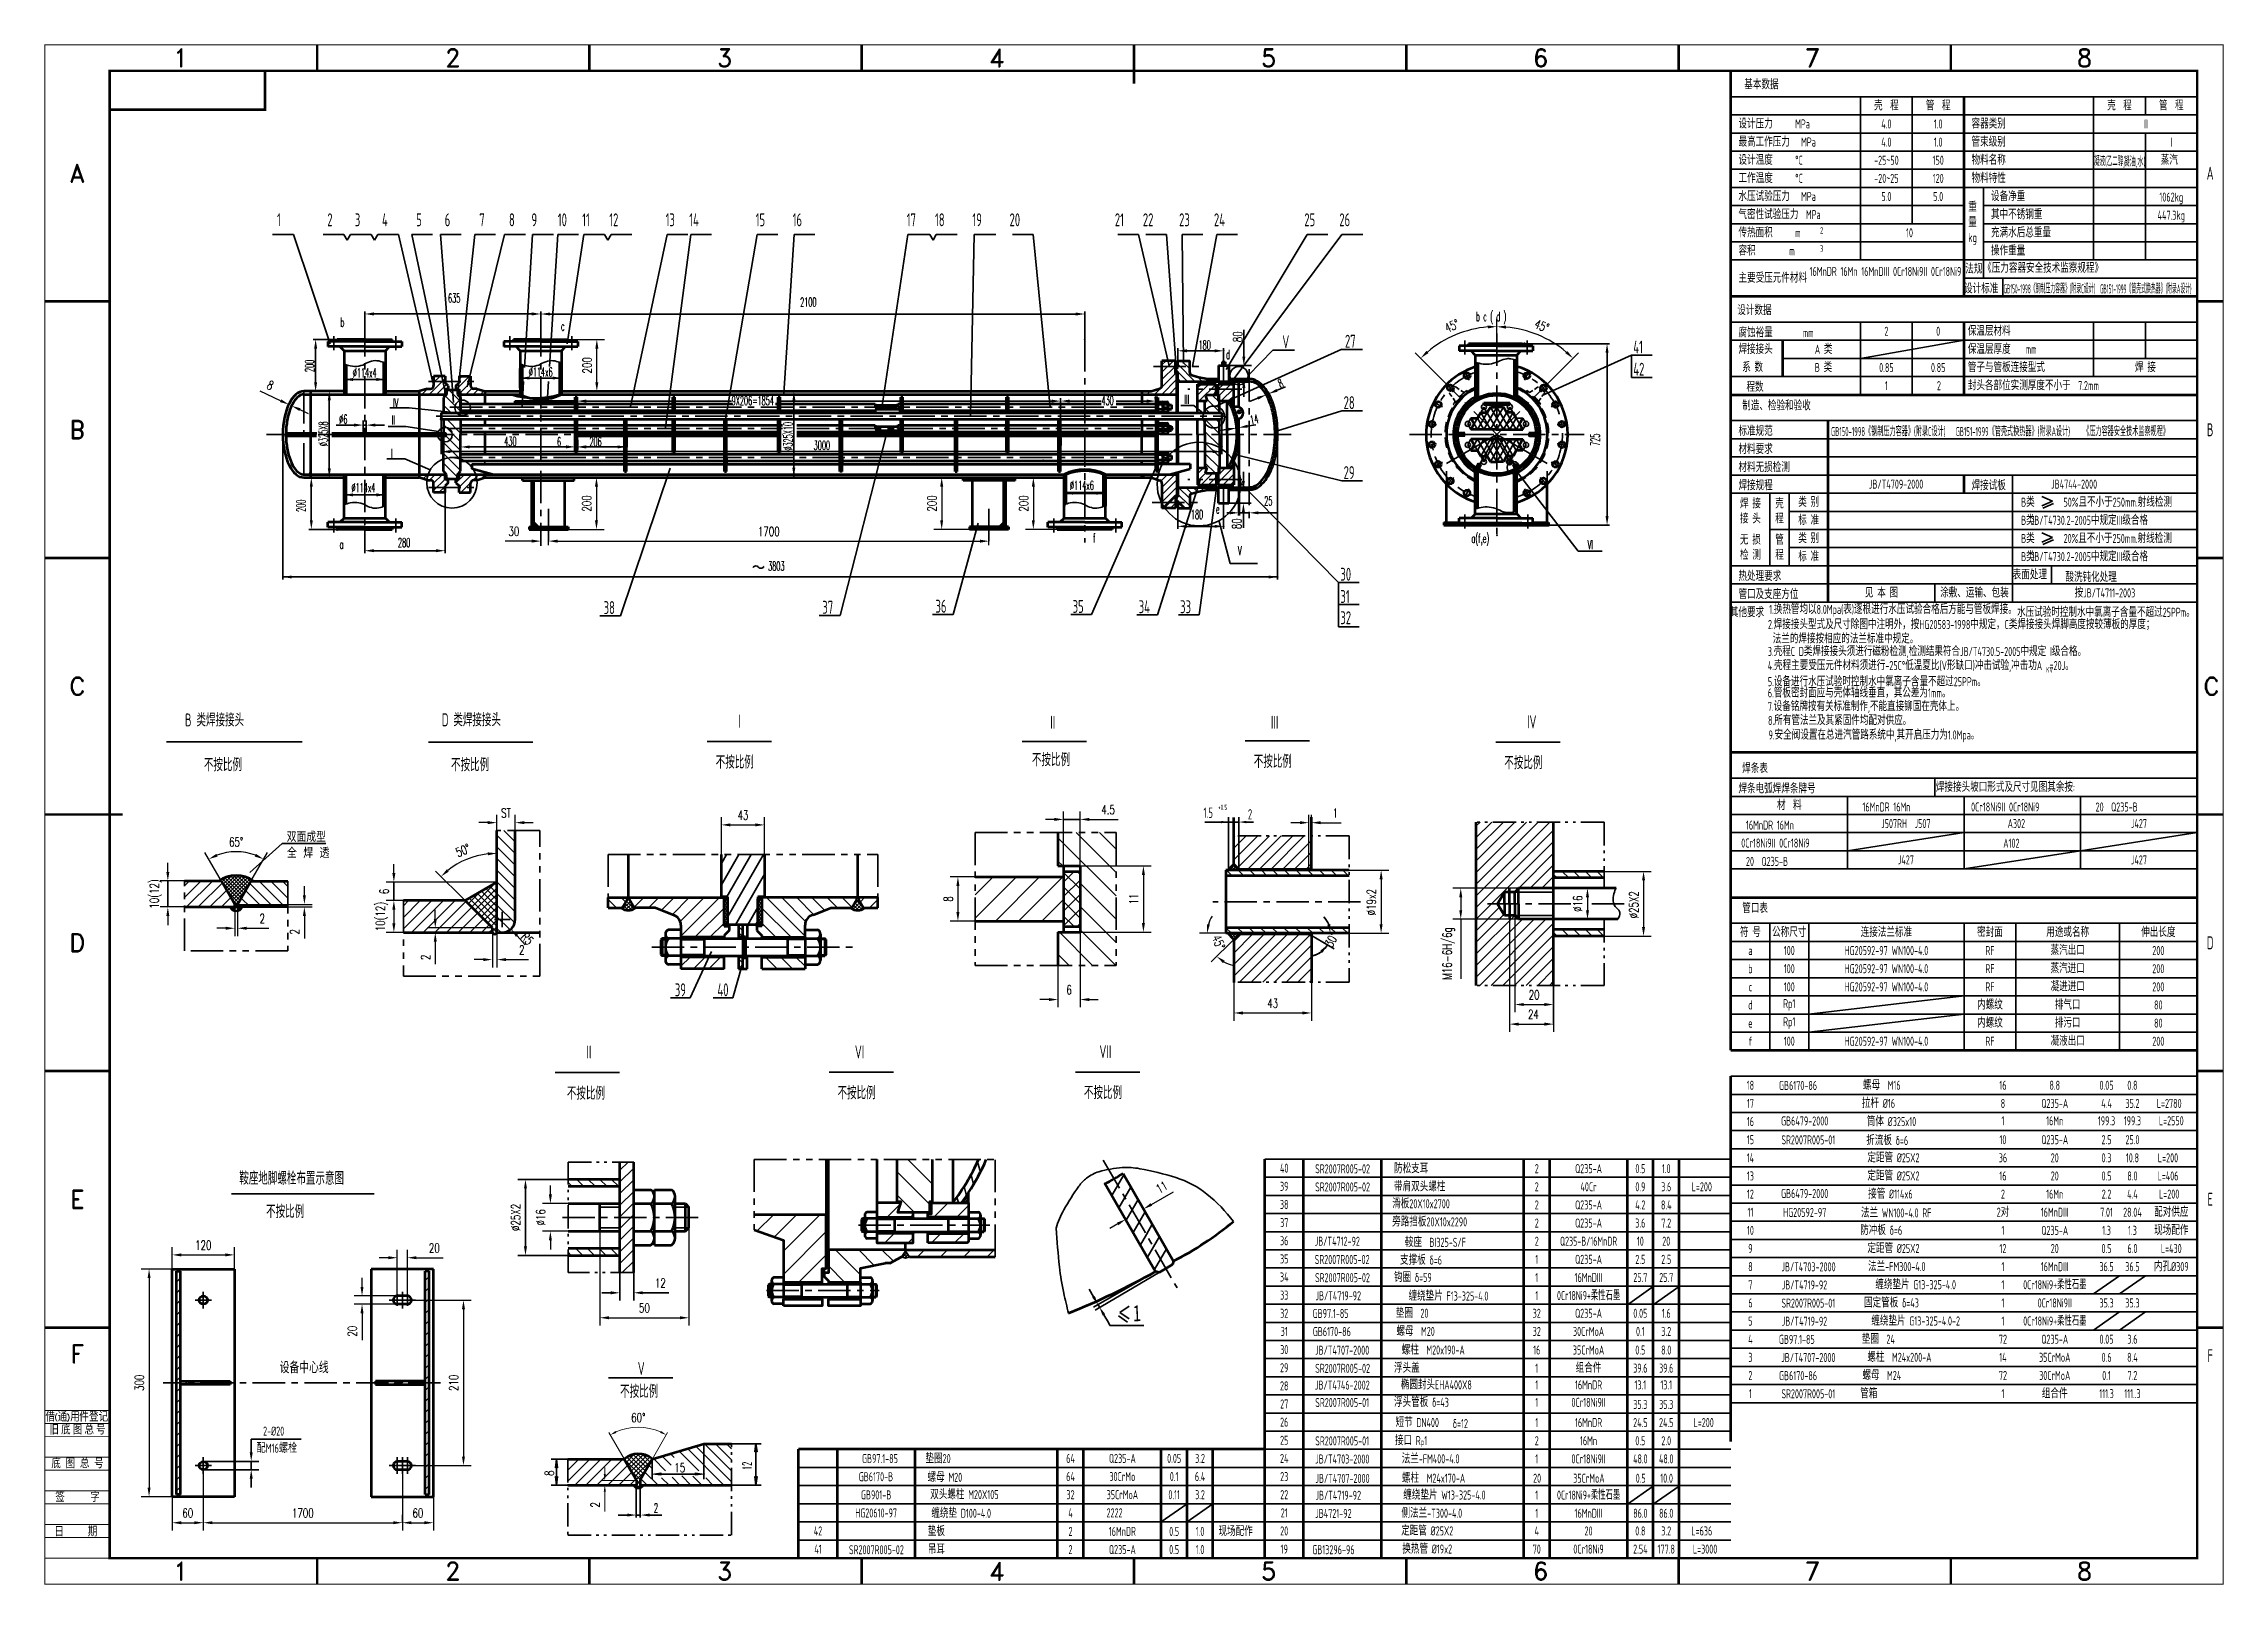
# Model space of a CAD drawing. Extents: x 0 to 1655, y 0 to 594.
# Drawn here: x 0 to 842, y 0 to 594 of the extents above; entities that cross this region are included whole.
import ezdxf
from ezdxf.enums import TextEntityAlignment as Align

# ---------------------------------------------------------------- set-up
doc = ezdxf.new("R2010")
doc.units = 0
doc.header["$LTSCALE"] = 10
for name, pattern in [('CENTER', [2, 1.25, -0.25, 0.25, -0.25]), ('DASHED', [0.75, 0.5, -0.25]), ('EB_DASHDOT', [39, 30, -3, 3, -3]), ('JXX-S', [1.7, 0.9, -0.2, 0.1, -0.2, 0.1, -0.2]), ('PHANTOM', [2.5, 1.25, -0.25, 0.25, -0.25, 0.25, -0.25])]:
    doc.linetypes.add(name, pattern=pattern)
doc.layers.get('0').update_dxf_attribs({"color": 8, "linetype": 'CONTINUOUS'})
doc.layers.get('Defpoints').update_dxf_attribs({"linetype": 'CONTINUOUS'})
for name, color, linetype in [('1', 2, 'CONTINUOUS'), ('EBLAYER10', 7, 'EB_DASHDOT'), ('EBLAYER8', 7, 'CONTINUOUS'), ('TK', 5, 'CONTINUOUS')]:
    doc.layers.add(name, color=color, linetype=linetype)
for name, color, linetype, lineweight in [('A', 3, 'CONTINUOUS', 70), ('BCD', 7, 'CONTINUOUS', 35), ('F', 2, 'DASHED', 35), ('G', 1, 'CENTER', 35), ('K', 6, 'PHANTOM', 35)]:
    doc.layers.add(name, color=color, linetype=linetype, lineweight=lineweight)
doc.styles.add('EN', font='romans.shx', dxfattribs={"width": 0.7, "height": 3.5})
doc.styles.add('HZ', font='dim.shx', dxfattribs={"width": 0.7, "height": 3.5, "bigfont": 'hztxt.shx'})
doc.styles.add('HZTXT', font='txt.shx', dxfattribs={"width": 0.7, "bigfont": 'HZTXT.shx'})
doc.styles.add('ST', font='romand.shx', dxfattribs={"bigfont": 'fs64f.shx'})
doc.styles.add('TXT', font='txt', dxfattribs={"width": 0.7})
doc.dimstyles.get("Standard").update_dxf_attribs({"dimtxt": 3.5, "dimasz": 3.5, "dimexe": 3, "dimexo": 0, "dimgap": 2, "dimtad": 1, "dimdec": 4, "dimzin": 0, "dimdsep": 46, "dimtxsty": 'EN', "dimcen": 3, "dimclrt": 7, "dimadec": 0, "dimazin": 0, "dimtfac": 1, "dimtdec": 4, "dimtofl": 0, "dimtmove": 0, "dimatfit": 3, "dimfxl": 0, "dimtolj": 1, "dimtzin": 0, "dimarcsym": 0})
pattern_1 = [(45, (-73.0888, -77.9724), (-0.7296458, 0.7296458), []), (135, (-73.0888, -77.9724), (-0.7296458, -0.7296458), [])]
pattern_2 = [(45, (448.1184, 57.9486), (-0.561266, 0.561266), []), (135, (448.1184, 57.9486), (-0.561266, -0.561266), [])]

msp = doc.modelspace()

# ---------------------------------------------------------------- texts
at = {"layer": 'BCD'}
for s, height, style, width, p in [('凝液(乙二醇,', 3.5, 'HZ', 0.45, (791.21562, 547.29488)), ('凝油,水)', 3.5, 'HZ', 0.5, (802.54741, 547.11941)), ('1', 5, 'HZ', 0.7, (89.61843, 524.01266)), ('2', 5, 'HZ', 0.7, (109.0252, 524.01266)), ('3', 5, 'HZ', 0.7, (119.67655, 524.01266)), ('4', 5, 'HZ', 0.7, (130.14817, 524.01266)), ('5', 5, 'HZ', 0.7, (143.36212, 524.01266)), ('6', 5, 'HZ', 0.7, (154.37084, 524.01266)), ('7', 5, 'HZ', 0.7, (167.71054, 524.01266)), ('8', 5, 'HZ', 0.7, (179.17339, 524.01266)), ('9', 5, 'HZ', 0.7, (187.85234, 524.01266)), ('10', 5, 'HZ', 0.7, (198.01301, 524.01266)), ('11', 5, 'HZ', 0.7, (207.4357, 524.01266)), ('12', 5, 'HZ', 0.7, (217.88841, 524.01266)), ('13', 5, 'HZ', 0.7, (239.64956, 524.01266)), ('14', 5, 'HZ', 0.7, (248.76839, 524.01266)), ('15', 5, 'HZ', 0.7, (274.39161, 524.01266)), ('16', 5, 'HZ', 0.7, (288.67678, 524.01266)), ('17', 5, 'HZ', 0.7, (332.73778, 524.01266)), ('18', 5, 'HZ', 0.7, (343.64217, 524.01266)), ('19', 5, 'HZ', 0.7, (358.06913, 524.01266)), ('20', 5, 'HZ', 0.7, (372.44441, 524.01266)), ('21', 5, 'HZ', 0.7, (413.10067, 524.01266)), ('22', 5, 'HZ', 0.7, (423.92523, 524.01266)), ('23', 5, 'HZ', 0.7, (437.92079, 524.01266)), ('24', 5, 'HZ', 0.7, (451.35995, 524.01266)), ('25', 5, 'HZ', 0.7, (486.2491, 524.01266)), ('26', 5, 'HZ', 0.7, (499.76636, 524.01266)), ('2', 2.5, 'HZ', 0.7, (685.35036, 521.15978)), ('3', 2.5, 'HZ', 0.7, (685.35036, 514.15978)), ('GB150-1998《钢制压力容器》(附录C设计)', 3.5, 'HZ', 0.4, (756.26353, 498.12332)), ('GB151-1999《管壳式换热器》(附录A设计)', 3.5, 'HZ', 0.4, (793.5146, 498.09998)), ('27', 5, 'HZ', 0.7, (501.95115, 477.14277)), ('41', 5, 'HZ', 0.7, (613.28721, 474.9302)), ('42', 5, 'HZ', 0.7, (613.28721, 466.35867)), ('28', 5, 'HZ', 0.7, (501.42615, 453.44157)), ('GB150-1998《钢制压力容器》(附录C设计)', 3.5, 'HZ', 0.5, (689.66142, 443.0369)), ('GB151-1999《管壳式换热器》(附录A设计)', 3.5, 'HZ', 0.5, (737.76773, 443.0369)), ('《压力容器安全技术监察规程》', 3.5, 'HZ', 0.5, (786.99923, 443.0702)), ('29', 5, 'HZ', 0.7, (501.42615, 426.45528)), ('30', 5, 'HZ', 0.7, (500.18351, 387.21496)), ('酸洗钝化处理', 3.5, 'HZ', 0.7, (780.1146, 386.805)), ('38', 5, 'HZ', 0.7, (215.7175, 374.33741)), ('37', 5, 'HZ', 0.7, (300.17606, 374.4697)), ('36', 5, 'HZ', 0.7, (343.85866, 374.87197)), ('35', 5, 'HZ', 0.7, (396.80847, 374.79654)), ('34', 5, 'HZ', 0.7, (422.31911, 374.68187)), ('33', 5, 'HZ', 0.7, (438.32458, 374.68187)), ('31', 5, 'HZ', 0.7, (500.18351, 378.64343)), ('32', 5, 'HZ', 0.7, (500.18351, 370.43227)), ('水压试验时控制水中氯离子含量不超过25PPm。', 3.5, 'HZ', 0.7, (761.45852, 373.27956)), ('5.设备进行水压试验时控制水中氯离子含量不超过25PPm。', 3.5, 'HZ', 0.7, (665.22517, 346.51783)), ('B 类焊接接头', 5, 'HZ', 0.7, (54.08605, 330.98013)), ('D 类焊接接头', 5, 'HZ', 0.7, (153.24329, 331.05077)), ('不按比例', 5, 'HZ', 0.7, (61.38198, 313.68491)), ('不按比例', 5, 'HZ', 0.7, (156.80082, 313.68491)), ('双面成型', 4.008939, 'HZTXT', 0.7, (93.35041, 286.4057)), ('全 焊 透', 4.008939, 'HZTXT', 0.7, (93.47884, 280.23039)), ('鞍座地脚螺栓布置示意图', 5, 'HZTXT', 0.7, (75.05493, 154.1154)), ('不按比例', 5, 'HZTXT', 0.7, (85.40022, 141.27343)), ('设备中心线', 4.49982, 'HZTXT', 0.7, (90.65174, 81.3567)), ('配M16螺栓', 3.5, 'HZ', 0.75, (81.69972, 50.67136))]:
    msp.add_text(s, height=height, dxfattribs=dict(at, style=style, width=width)).set_placement(p)
at = {"layer": 'BCD', "color": 7, "style": 'EN', "width": 0.5}
for s, p in [('635', (155.63587, 494.53681)), ('b', (114.11544, 485.24612)), ('2100', (291.58233, 492.98831)), ('b c ( d )', (552.56161, 487.44546)), ('c', (199.23559, 483.71237)), ('180', (445.41456, 476.43597)), ('d', (456.04966, 472.77438)), ('%%C114x4', (118.84251, 465.70836)), ('%%C114x6', (186.7816, 466.0153)), ('IV', (134.40555, 454.05819)), ('9X206=1854', (265.16928, 454.94198)), ('430', (407.94616, 455.01905)), ('III', (439.92443, 455.51226)), ('%%C6', (113.64912, 447.82115)), ('II', (133.91305, 447.47037)), ('I', (133.5736, 434.55751)), ('430', (177.36482, 439.24338)), ('6', (197.72637, 439.09123)), ('206', (210.22764, 439.13381)), ('3000', (296.81405, 437.68734)), ('%%C114x4', (118.3354, 421.39105)), ('%%C114x6', (395.76969, 422.30824)), ('180', (442.46744, 411.04009)), ('e', (452.11083, 413.17802)), ('25', (470.78899, 416.25768)), ('f', (404.67497, 401.97824)), ('a(f,e)', (550.78412, 401.84779)), ('a', (113.79151, 399.54312)), ('280', (136.31532, 400.20153)), ('V', (460.65352, 397.04293)), ('VI', (595.68482, 399.4306)), ('3803', (279.24316, 391.11374)), ('2', (235.15901, 27.61946))]:
    msp.add_text(s, height=3.5, dxfattribs=at).set_placement(p)
for s, rotation, p in [('200', 90, (103.92414, 467.75878)), ('8', 24.21025934, (477.11261, 461.421)), ('%%C325X8', 90, (109.24192, 439.1713)), ('%%C325X10', 90, (288.67008, 437.40796)), ('14', 11.87938503, (465.71782, 447.43143)), ('725', 90, (600.31882, 439.2385)), ('200', 90, (100.6543, 413.79995)), ('12', 90, (272.84029, 44.04026))]:
    msp.add_text(s, height=3.5, rotation=rotation, dxfattribs=at).set_placement(p)
at = {"layer": 'BCD', "style": 'HZ', "width": 0.7}
for s, height, p in [('1.5', 4, (449.15533, 297.69766)), ('+0.5', 2, (454.71273, 299.76437)), ('2', 4, (465.30899, 297.07792))]:
    msp.add_text(s, height=height, dxfattribs=at).set_placement(p, align=Align.MIDDLE)
at = {"layer": 'BCD', "style": 'TXT', "width": 0.7}
msp.add_text('1', height=6.25, rotation=1.5299681, dxfattribs=at).set_placement((421.63524, 104.57524), align=Align.MIDDLE)
at = {"layer": 'BCD', "style": 'HZ'}
for s, insert, char_height, width, attachment_point in [('   基本数据', (660.57849, 578.6323), 3.5, 20, 5), ('壳  程', (711, 570.5), 3.5, 20, 5), ('管  程', (731, 570.5), 3.5, 20, 5), ('壳  程', (801, 570.5), 3.5, 20, 5), ('管  程', (821, 570.5), 3.5, 20, 5), ('  设计压力      MPa', (651, 563.5), 3.5, 50, 4), ('4.0', (711, 563.5), 3.5, 20, 5), ('1.0', (731, 563.5), 3.5, 20, 5), ('  容器类别', (741, 563.5), 3.5, 50, 4), ('II', (811.2361, 563.5), 3.5, 20, 5), ('  最高工作压力   MPa', (651, 556.5), 3.5, 50, 4), ('4.0', (711, 556.5), 3.5, 20, 5), ('1.0', (731, 556.5), 3.5, 20, 5), ('  管束级别', (741, 556.5), 3.5, 50, 4), ('I', (821, 556.5), 3.5, 20, 5), ('  设计温度      %%DC', (651, 549.5), 3.5, 50, 4), ('-25~50', (711, 549.5), 3.5, 20, 5), ('150', (731, 549.5), 3.5, 20, 5), ('  物料名称', (741, 549.5), 3.5, 50, 4), ('蒸汽', (820.24303, 549.5), 3.5, 20, 5), ('  工作温度      %%DC', (651, 542.5), 3.5, 50, 4), ('-20~25', (711, 542.5), 3.5, 20, 5), ('120', (731, 542.5), 3.5, 20, 5), ('  物料特性', (741, 542.5), 3.5, 50, 4), ('  气密性试验压力  MPa', (651, 528.5), 3.5, 50, 4), ('  水压试验压力   MPa', (651, 535.5), 3.5, 50, 4), ('5.0', (711, 535.5), 3.5, 20, 5), ('5.0', (731, 535.5), 3.5, 20, 5), ('重\\P量\\Pkg', (742.60562, 525), 3.5, 50, 4), ('  设备净重', (748.5, 535.5), 3.5, 50, 4), ('  其中不锈钢重', (748.5, 528.5), 3.5, 50, 4), ('1062kg', (821, 534.75), 3.5, 20, 5), ('  传热面积      m', (651, 521.5), 3.5, 50, 4), ('10', (719.92596, 521.5), 3.5, 20, 5), ('  充满水后总重量', (748.5, 521.5), 3.5, 50, 4), ('447.3kg', (821, 527.75), 3.5, 20, 5), ('  容积         m', (651, 514.5), 3.5, 50, 4), ('  操作重量', (748.5, 514.5), 3.5, 50, 4), ('  主要受压元件材料    ', (651, 504), 3.5, 50, 4), ('16MnDR 16Mn 16MnDIII 0Cr18Ni9II 0Cr18Ni9 ', (710.6389, 508.34078), 3.5, 55.4071997, 2), ('法规', (744.75, 507.5), 3.5, 7.5, 5), ('《压力容器安全技术监察规程》', (771.52102, 507.8044), 3.5, 65, 5), (' 设计标准', (739.56, 499.88336), 3.5, 15, 4), ('   设计数据', (657.87852, 491.5223), 3.5, 20, 5), ('V', (477.76984, 481.93854), 5, 22.8455141, 1), ('  腐蚀裕量        mm', (651, 482.90476), 3.5, 50, 4), ('2', (711, 483.5), 3.5, 20, 5), ('0', (731, 483.5), 3.5, 20, 5), (' 保温层材料', (741, 483.5), 3.5, 50, 4), ('  焊接接头        ', (651, 476.5), 3.5, 50, 4), ('   系 数           ', (651, 469.5), 3.5, 50, 4), ('A 类', (683.37546, 476.5), 3.5, 50, 4), ('B 类', (683.37546, 469.5), 3.5, 50, 4), (' 保温层厚度    mm', (741, 476.5), 3.5, 50, 4), (' 管子与管板连接型式 ', (741, 469.5), 3.5, 50, 4), ('焊 接', (811, 469.5), 3.5, 40, 5), ('  程数           ', (654.08169, 461.90476), 3.5, 50, 4), ('0.85', (711, 469.5), 3.5, 20, 5), ('1', (711, 462.5), 3.5, 20, 5), ('0.85', (731, 469.5), 3.5, 20, 5), ('2', (731.29381, 462.5), 3.5, 40, 5), (' 封头各部位实测厚度不小于  7.2mm', (741, 462.5), 3.5, 64.7652008, 4), ('   制造、检验和验收', (651, 456.49251), 3.5, 180, 1), ('  标准规范         ', (651, 444.90476), 3.5, 50, 4), ('  材料要求        ', (651, 437.90476), 3.5, 50, 4), ('  材料无损检测', (651, 430.90476), 3.5, 50, 4), ('  焊接规程', (651, 423.90476), 3.5, 50, 4), ('JB/T4709-2000', (714.75, 424.5), 3.5, 52.5, 5), ('  焊接试板', (741, 423.90476), 3.5, 50, 4), ('JB4744-2000', (783.48257, 424.5), 3.5, 52.5, 5), ('焊 接\\P接 头', (658.5, 414), 3.5, 15, 5), ('{\\H1.4x;壳\\P程}', (669.75, 414), 2.5, 7.5, 5), ('标 准', (681, 410.5), 3.5, 15, 5), ('类 别', (681, 417.5), 3.5, 15, 5), ('B类', (765.6553, 417.5), 3.5, 15, 5), ('B类', (765.6553, 410.5), 3.5, 15, 5), ('                  JB/T4730.2-2005中规定III级合格', (776.38312, 410.5), 3.5, 139.3159286, 5), ('50%且不小于250mm.射线检测', (800.32816, 417.50874), 3.5, 53.9067759, 5), ('无 损\\P检 测', (658.5, 400), 3.5, 15, 5), ('{\\H1.4x;管\\P程}', (669.75, 400), 2.5, 7.5, 5), ('类 别', (681, 403.5), 3.5, 15, 5), ('B类', (765.6553, 403.5), 3.5, 15, 5), ('20%且不小于250mm.射线检测', (800.32816, 403.50874), 3.5, 53.9067759, 5), ('标 准', (681, 396.5), 3.5, 15, 5), ('B类', (765.6553, 396.5), 3.5, 15, 5), ('                  JB/T4730.2-2005中规定III级合格', (776.38312, 396.5), 3.5, 139.3159286, 5), ('  热处理要求', (651, 388.90476), 3.5, 50, 4), (' 表面处理', (765.6553, 389.5), 3.5, 15, 5), ('  管口及支座方位', (651, 381.90476), 3.5, 50, 4), ('见 本 图', (709.125, 382.5), 3.5, 41.25, 5), ('涂敷、运输、包装', (745.00408, 382.5), 3.5, 32.7969846, 5), ('按JB/T4711-2003', (795.375, 382.5), 3.5, 71.25, 5), ('  其他要求', (647.67888, 374.90476), 3.5, 50, 4), ('2.焊接接头型式及尺寸除图中注明外，按HG20583-1998中规定，C类焊接接头焊脚高度按较薄板的厚度；', (665.2731, 372.06684), 3.5, 159.8809308, 1), ('1.换热管均以8.0Mpa(表)逐根进行水压试验合格后方能与管板焊接。', (665.72186, 377.91015), 3.5, 159.8809308, 1), ('3.壳程C D类焊接接头须进行磁粉检测,检测结果符合JB/T4730.5-2005中规定 I级合格。', (665.22449, 361.66717), 3.5, 159.8809308, 1), ('  法兰的焊接按相应的法兰标准中规定。', (664.22224, 366.55928), 3.5, 159.8809308, 1), ('4.壳程主要受压元件材料须进行-25C%%D低温夏比(V形缺口)冲击试验,冲击功A  =20J。', (665.22449, 356.24721), 3.5, 159.8809308, 1), ('KV', (774.00665, 352.83158), 2.1, 42.75, 5), ('6.管板密封面应与壳体轴线垂直，其公差为1mm。', (665.22449, 345.67321), 3.5, 159.8809308, 1), ('7.设备铭牌按有关标准制作,不能直接铆固在壳体上。', (665.22449, 340.46215), 3.5, 159.8809308, 1), ('I', (267.77104, 335.5144), 5, 22.8455141, 1), ('II', (388.15877, 335.09017), 5, 22.8455141, 1), ('III', (473.36096, 335.09017), 5, 22.8455141, 1), ('IV', (572.24377, 335.27889), 5, 22.8455141, 1), ('8.所有管法兰及其紧固件均配对供应。', (665.31076, 335.05021), 3.5, 159.8809308, 1), ('9.安全阀设置在总进汽管路系统中,其开启压力为1.0Mpa。', (665.48606, 329.44639), 3.5, 159.8809308, 1), ('不按比例', (259.00059, 319.69116), 5, 22.8455141, 1), ('不按比例', (381.09296, 320.63326), 5, 22.8455141, 1), ('不按比例', (466.74253, 319.98923), 5, 22.8455141, 1), ('不按比例', (563.47331, 319.45565), 5, 22.8455141, 1), ('   焊条表', (651, 316.49251), 3.5, 159.8809308, 1), ('  焊条电弧焊焊条牌号', (651, 306.90476), 3.5, 50, 4), ('焊接接头坡口形式及尺寸见图其余按:', (756.94279, 307.5), 3.5, 89.440587, 5), ('材  料', (673.5, 300.5), 3.5, 45, 5), ('    16MnDR 16Mn', (696, 299.90476), 3.5, 50, 4), ('J507RH  J507', (718.5, 293.5), 3.5, 45, 5), (' 0Cr18Ni9II 0Cr18Ni9', (742.25245, 299.90476), 3.5, 50, 4), ('A302', (761.18874, 293.5), 3.5, 45, 5), ('    20  Q235-B', (786, 299.90476), 3.5, 50, 4), ('J427', (808.5, 293.5), 3.5, 45, 5), (' 0Cr18Ni9II 0Cr18Ni9 ', (653.5049, 287.73686), 3.5, 159.8809308, 1), ('    16MnDR 16Mn', (651, 292.90476), 3.5, 50, 4), ('A102', (756.12003, 285.90476), 3.5, 50, 4), ('    20  Q235-B', (651, 278.90476), 3.5, 50, 4), ('J427', (718.5, 279.5), 3.5, 45, 5), ('J427', (808.5, 279.5), 3.5, 45, 5), ('   管口表', (651, 262.49251), 3.5, 159.8809308, 1), ('符 号', (658.5, 251.5), 3.5, 15, 5), ('公称尺寸', (673.5, 251.5), 3.5, 15, 5), ('连接法兰标准', (711, 251.5), 3.5, 60, 5), ('密封面', (751, 251.5), 3.5, 20, 5), ('用途或名称', (781, 251.5), 3.5, 40, 5), ('伸出长度', (816, 251.5), 3.5, 30, 5), ('a', (658.5, 244.5), 3.5, 15, 5), ('100', (673.5, 244.5), 3.5, 15, 5), ('HG20592-97 WN100-4.0', (711, 244.5), 3.5, 60, 5), ('RF', (751, 244.5), 3.5, 20, 5), ('蒸汽出口', (781, 244.5), 3.5, 40, 5), ('200', (816, 244.5), 3.5, 30, 5), ('b', (658.5, 237.5), 3.5, 15, 5), ('100', (673.5, 237.5), 3.5, 15, 5), ('HG20592-97 WN100-4.0', (711, 237.5), 3.5, 60, 5), ('RF', (751, 237.5), 3.5, 20, 5), ('蒸汽进口', (781, 237.5), 3.5, 40, 5), ('200', (816, 237.5), 3.5, 30, 5), ('39', (245.37204, 229.33955), 5, 6.1082525, 5), ('40', (261.80331, 229.33955), 5, 6.1082525, 5), ('c', (658.5, 230.5), 3.5, 15, 5), ('100', (673.5, 230.5), 3.5, 15, 5), ('HG20592-97 WN100-4.0', (711, 230.5), 3.5, 60, 5), ('RF', (751, 230.5), 3.5, 20, 5), ('凝进进口', (781, 230.5), 3.5, 40, 5), ('200', (816, 230.5), 3.5, 30, 5), ('d', (658.5, 223.5), 3.5, 15, 5), ('Rp1', (673.5, 223.5), 3.5, 15, 5), ('内螺纹', (751, 223.5), 3.5, 20, 5), ('排气口', (781, 223.5), 3.5, 40, 5), ('80', (816, 223.5), 3.5, 30, 5), ('e', (658.5, 216.5), 3.5, 15, 5), ('f', (658.5, 209.5), 3.5, 15, 5), ('Rp1', (673.5, 216.5), 3.5, 15, 5), ('100', (673.5, 209.5), 3.5, 15, 5), ('HG20592-97 WN100-4.0', (711, 209.5), 3.5, 60, 5), ('内螺纹', (751, 216.5), 3.5, 20, 5), ('RF', (751, 209.5), 3.5, 20, 5), ('凝液出口', (781, 209.5), 3.5, 40, 5), ('排污口', (781, 216.5), 3.5, 40, 5), ('200', (816, 209.5), 3.5, 30, 5), ('80', (816, 216.5), 3.5, 30, 5), ('II', (209.08062, 207.83774), 5, 22.8455141, 1), ('VI', (312.72815, 207.89589), 5, 22.8455141, 1), ('VII', (407.15876, 207.9621), 5, 22.8455141, 1), ('18', (658.5, 192.5), 3.5, 15, 5), ('GB6170-86', (676.88983, 192.43487), 3.5, 22.9506967, 5), ('螺母  M16 ', (709.23173, 192.5), 3.5, 55, 5), ('16', (756, 192.5), 3.5, 10, 5), ('8.8', (776, 192.5), 3.5, 30, 5), ('0.05', (796, 192.5), 3.5, 10, 5), ('0.8', (806, 192.5), 3.5, 10, 5), ('不按比例', (201.52009, 191.88629), 5, 22.8455141, 1), ('不按比例', (306.04285, 192.07265), 5, 22.8455141, 1), ('不按比例', (401.17374, 192.13886), 5, 22.8455141, 1), ('17', (658.5, 185.5), 3.5, 15, 5), ('拉杆 %%C16', (707.94423, 185.5), 3.5, 55, 5), ('8', (756, 185.5), 3.5, 10, 5), ('Q235-A', (776, 185.5), 3.5, 30, 5), ('4.4', (796, 185.5), 3.5, 10, 5), ('35.2', (806, 185.5), 3.5, 10, 5), ('L=2780', (820.19193, 185.5), 3.5, 20, 5), ('16', (658.5, 178.5), 3.5, 15, 5), ('GB6479-2000', (679.463, 178.72407), 3.5, 15, 5), ('筒体 %%C325x10', (712.98287, 178.47556), 3.5, 55, 5), ('1', (756, 178.79731), 3.5, 10, 5), ('16Mn', (776, 178.79731), 3.5, 30, 5), ('{\\W0.6;199.3}', (796, 178.79731), 3.5, 10, 5), ('{\\W0.6;199.3}', (806, 178.79731), 3.5, 10, 5), ('L=2550', (821, 178.79731), 3.5, 20, 5), ('15', (658.5, 171.5), 3.5, 15, 5), ('SR2007R005-01', (680.86518, 171.43487), 3.5, 15, 5), ('折流板 δ=6', (711.31859, 171.17825), 3.5, 55, 5), ('10', (756, 171.5), 3.5, 10, 5), ('Q235-A', (776, 171.5), 3.5, 30, 5), ('2.5', (796, 171.5), 3.5, 10, 5), ('25.0', (806, 171.5), 3.5, 10, 5), ('40', (478.5, 160.5), 3.5, 15, 5), ('SR2007R005-02', (501.03747, 160.25987), 3.5, 15, 5), ('防松支耳', (520.89342, 160.325), 3.5, 55, 4), ('2', (576, 160.325), 3.5, 10, 5), ('Q235-A', (596, 160.325), 3.5, 30, 5), ('{\\W0.6;0.5}', (616, 160.325), 3.5, 10, 5), ('{\\W0.6;1.0}', (626, 160.325), 3.5, 10, 5), ('14', (658.5, 164.5), 3.5, 15, 5), ('定距管 %%C25X2', (713.71331, 164.5), 3.5, 55, 5), ('36', (756, 164.5), 3.5, 10, 5), ('20', (776, 164.5), 3.5, 30, 5), ('0.3', (796, 164.5), 3.5, 10, 5), ('10.8', (806, 164.5), 3.5, 10, 5), ('L=200', (819.7344, 164.5), 3.5, 20, 5), ('39', (478.5, 153.5), 3.5, 15, 5), ('SR2007R005-02', (501.03747, 153.25987), 3.5, 15, 5), ('带肩双头螺柱', (520.89342, 153.325), 3.5, 55, 4), ('2', (576, 153.325), 3.5, 10, 5), ('40Cr', (596, 153.325), 3.5, 30, 5), ('{\\W0.6;0.9}', (616, 153.325), 3.5, 10, 5), ('{\\W0.6;3.6}', (626, 153.325), 3.5, 10, 5), ('L=200', (639.7344, 153.325), 3.5, 20, 5), ('13', (658.5, 157.5), 3.5, 15, 5), ('12', (658.5, 150.5), 3.5, 15, 5), ('GB6479-2000', (679.463, 150.72407), 3.5, 15, 5), ('接管 %%C114x6', (712.54873, 150.5), 3.5, 55, 5), ('定距管 %%C25X2', (713.71331, 157.5), 3.5, 55, 5), ('16', (756, 157.5), 3.5, 10, 5), ('2', (756, 150.5), 3.5, 10, 5), ('16Mn', (776, 150.5), 3.5, 30, 5), ('20', (776, 157.5), 3.5, 30, 5), ('0.5', (796, 157.5), 3.5, 10, 5), ('2.2', (796, 150.5), 3.5, 10, 5), ('4.4', (806, 150.5), 3.5, 10, 5), ('8.0', (806, 157.5), 3.5, 10, 5), ('L=406', (819.7344, 157.5), 3.5, 20, 5), ('L=200', (820.19193, 150.5), 3.5, 20, 5), ('38', (478.5, 146.5), 3.5, 15, 5), ('滑板20X10x2700', (520.19507, 148.52246), 3.5, 39.9543901, 1), ('2', (576, 146.325), 3.5, 10, 5), ('Q235-A', (596, 146.325), 3.5, 30, 5), ('4.2', (616, 146.325), 3.5, 10, 5), ('8.4', (626, 146.325), 3.5, 10, 5), ('11', (658.5, 143.5), 3.5, 15, 5), ('HG20592-97', (679.463, 143.43487), 3.5, 15, 5), ('法兰 WN100-4.0 RF', (701.16868, 143.21768), 3.5, 55, 4), ('2对', (756, 143.5), 3.5, 10, 5), ('16MnDIII', (776, 143.5), 3.5, 30, 5), ('7.01', (796, 143.5), 3.5, 10, 5), ('28.04', (806, 143.5), 3.5, 10, 5), ('配对供应', (821, 143.5), 3.5, 20, 5), ('37', (478.5, 139.5), 3.5, 15, 5), ('旁路挡板20X10x2290', (520.19507, 141.52246), 3.5, 39.9543901, 1), ('2', (576, 139.325), 3.5, 10, 5), ('Q235-A', (596, 139.325), 3.5, 30, 5), ('3.6', (616, 139.325), 3.5, 10, 5), ('7.2', (626, 139.325), 3.5, 10, 5), ('10', (658.5, 136.5), 3.5, 15, 5), ('防冲板 δ=6', (700.89342, 136.5), 3.5, 55, 4), ('1', (756, 136.5), 3.5, 10, 5), ('Q235-A', (776, 136.5), 3.5, 30, 5), ('1.3', (796, 136.5), 3.5, 10, 5), ('1.3', (806, 136.5), 3.5, 10, 5), ('现场配作', (821, 136.5), 3.5, 20, 5), ('35', (478.5, 125.5), 3.5, 15, 5), ('36', (478.5, 132.5), 3.5, 15, 5), ('JB/T4712-92', (498.99732, 132.29956), 3.5, 22.9506967, 5), ('SR2007R005-02', (500.86518, 125.25987), 3.5, 15, 5), ('支撑板 δ=6', (531.31859, 125.00325), 3.5, 55, 5), ('鞍座  BI325-S/F ', (536.86308, 131.86469), 3.5, 55, 5), ('2', (576, 132.325), 3.5, 10, 5), ('1', (576, 125.325), 3.5, 10, 5), ('{\\W0.6;Q235-B/16MnDR}', (596, 132.325), 3.5, 30, 5), ('Q235-A', (596, 125.325), 3.5, 30, 5), ('2.5', (616, 125.325), 3.5, 10, 5), ('10', (616, 132.325), 3.5, 10, 5), ('2.5', (626, 125.325), 3.5, 10, 5), ('20', (626, 132.325), 3.5, 10, 5), ('9', (658.5, 129.5), 3.5, 15, 5), ('定距管 %%C25X2', (713.71331, 129.5), 3.5, 55, 5), ('12', (756, 129.5), 3.5, 10, 5), ('20', (776, 129.5), 3.5, 30, 5), ('0.5', (796, 129.5), 3.5, 10, 5), ('6.0', (806, 129.5), 3.5, 10, 5), ('L=430', (821, 129.5), 3.5, 20, 5), ('34', (478.5, 118.5), 3.5, 15, 5), ('SR2007R005-02', (501.00155, 118.25987), 3.5, 15, 5), ('钩圈 δ=59', (520.89342, 118.325), 3.5, 55, 4), ('1', (576, 118.325), 3.5, 10, 5), ('16MnDIII', (596, 118.325), 3.5, 30, 5), ('{\\W0.6;25.7}', (616, 118.325), 3.5, 10, 5), ('{\\W0.6;25.7}', (626, 118.325), 3.5, 10, 5), ('8', (658.5, 122.5), 3.5, 15, 5), ('JB/T4703-2000', (680.93362, 122.43487), 3.5, 15, 5), ('法兰-FM300-4.0', (715.01376, 122.5), 3.5, 55, 5), ('1', (756, 122.5), 3.5, 10, 5), ('16MnDIII', (776, 122.5), 3.5, 30, 5), ('{\\W0.6;36.5}', (796, 122.5), 3.5, 10, 5), ('{\\W0.6;36.5}', (806, 122.5), 3.5, 10, 5), ('内孔%%C309', (821, 122.5), 3.5, 20, 5), ('33', (478.5, 111.5), 3.5, 15, 5), ('JB/T4719-92', (499.36928, 111.25987), 3.5, 15, 5), ('缠绕垫片 F13-325-4.0', (541.91317, 111.11714), 3.5, 55, 5), ('1', (576, 111.325), 3.5, 10, 5), ('7', (658.5, 115.5), 3.5, 15, 5), ('6', (658.5, 108.5), 3.5, 15, 5), ('JB/T4719-92', (679.36928, 115.43487), 3.5, 15, 5), ('SR2007R005-01', (680.86518, 108.43487), 3.5, 15, 5), ('固定管板 δ=43', (712.94677, 108.5), 3.5, 55, 5), ('缠绕垫片 G13-325-4.0', (722.31057, 115.5), 3.5, 55, 5), ('1', (756, 115.5), 3.5, 10, 5), ('1', (756, 108.5), 3.5, 10, 5), ('0Cr18Ni9II', (776, 108.5), 3.5, 25, 5), ('35.3', (796, 108.5), 3.5, 10, 5), ('35.3', (806, 108.5), 3.5, 10, 5), ('32', (478.5, 104.5), 3.5, 15, 5), ('GB97.1-85', (496.41906, 104.43487), 3.5, 15, 5), ('垫圈  20', (527.88897, 104.5), 3.5, 55, 5), ('32', (576, 104.5), 3.5, 10, 5), ('Q235-A', (596, 104.5), 3.5, 30, 5), ('0.05', (616, 104.5), 3.5, 10, 5), ('1.6', (626, 104.5), 3.5, 10, 5), ('5', (658.5, 101.5), 3.5, 15, 5), ('JB/T4719-92', (679.36928, 101.43487), 3.5, 15, 5), ('缠绕垫片 G13-325-4.0-2', (722.31057, 101.5), 3.5, 55, 5), ('1', (756, 101.5), 3.5, 10, 5), ('31', (478.5, 97.5), 3.5, 15, 5), ('GB6170-86', (496.88983, 97.43487), 3.5, 22.9506967, 5), ('螺母  M20 ', (529.23173, 97.5), 3.5, 55, 5), ('32', (576, 97.5), 3.5, 10, 5), ('30CrMoA', (596, 97.5), 3.5, 30, 5), ('0.1', (616, 97.5), 3.5, 10, 5), ('3.2', (626, 97.5), 3.5, 10, 5), ('4', (658.5, 94.5), 3.5, 15, 5), ('GB97.1-85', (676.41906, 94.43487), 3.5, 15, 5), ('垫圈  24', (707.88897, 94.5), 3.5, 55, 5), ('72', (756, 94.5), 3.5, 10, 5), ('Q235-A', (776, 94.5), 3.5, 30, 5), ('0.05', (796, 94.5), 3.5, 10, 5), ('3.6', (806, 94.5), 3.5, 10, 5), ('V', (228.89878, 85.70989), 5, 22.8455141, 1), ('29', (478.5, 83.5), 3.5, 15, 5), ('30', (478.5, 90.5), 3.5, 15, 5), ('JB/T4707-2000', (500.86518, 90.25987), 3.5, 15, 5), ('SR2007R005-02', (501.04705, 83.25987), 3.5, 15, 5), ('浮头盖', (520.89342, 83.325), 3.5, 55, 4), ('螺柱  M20x190-A', (536.03503, 90.325), 3.5, 55, 5), ('16', (576, 90.325), 3.5, 10, 5), ('1', (576, 83.325), 3.5, 10, 5), ('35CrMoA', (596, 90.325), 3.5, 30, 5), ('组合件', (596, 83.325), 3.5, 30, 5), ('{\\W0.6;39.6}', (616, 83.325), 3.5, 10, 5), ('0.5', (616, 90.325), 3.5, 10, 5), ('{\\W0.6;39.6}', (626, 83.325), 3.5, 10, 5), ('8.0', (626, 90.325), 3.5, 10, 5), ('3', (658.5, 87.5), 3.5, 15, 5), ('JB/T4707-2000', (680.86518, 87.43487), 3.5, 15, 5), ('螺柱  M24x200-A', (716.03503, 87.5), 3.5, 55, 5), ('14', (756, 87.5), 3.5, 10, 5), ('35CrMoA', (776, 87.5), 3.5, 30, 5), ('0.6', (796, 87.5), 3.5, 10, 5), ('8.4', (806, 87.5), 3.5, 10, 5), ('不按比例', (222.09563, 76.85881), 5, 22.8455141, 1), ('28', (478.5, 76.5), 3.5, 15, 5), ('JB/T4746-2002', (500.93362, 76.79716), 3.5, 15, 5), ('椭圆封头EHA400X8', (537.211, 76.8623), 3.5, 55, 5), ('1', (576, 76.8623), 3.5, 10, 5), ('16MnDR', (596, 76.8623), 3.5, 30, 5), ('{\\W0.6;13.1}', (616, 76.8623), 3.5, 10, 5), ('{\\W0.6;13.1}', (626, 76.8623), 3.5, 10, 5), ('2', (658.5, 80.5), 3.5, 15, 5), ('GB6170-86', (676.88983, 80.43487), 3.5, 22.9506967, 5), ('螺母  M24 ', (709.23173, 80.5), 3.5, 55, 5), ('72', (756, 80.5), 3.5, 10, 5), ('30CrMoA', (776, 80.5), 3.5, 30, 5), ('0.1', (796, 80.5), 3.5, 10, 5), ('7.2', (806, 80.5), 3.5, 10, 5), ('27', (478.5, 69.5), 3.5, 15, 5), ('SR2007R005-01', (500.86518, 70.05416), 3.5, 15, 5), ('浮头管板 δ=43', (520.89342, 70.1193), 3.5, 55, 4), ('1', (576, 70.1193), 3.5, 10, 5), ('0Cr18Ni9II', (596, 70.1193), 3.5, 30, 5), ('{\\W0.6;35.3}', (616, 69.33646), 3.5, 10, 5), ('{\\W0.6;35.3}', (626, 69.33646), 3.5, 10, 5), ('1', (658.5, 73.5), 3.5, 15, 5), ('SR2007R005-01', (680.86518, 73.43487), 3.5, 15, 5), ('管箱', (700.89342, 73.5), 3.5, 55, 4), ('1', (756, 73.5), 3.5, 10, 5), ('组合件', (776, 73.5), 3.5, 30, 5), ('{\\W0.6;111.3}', (796, 73.5), 3.5, 10, 5), ('{\\W0.6;111..3}', (806, 73.5), 3.5, 10, 5), ('2-%%C20', (84.23956, 60.787), 3.5, 18.5306551, 1), ('26', (478.5, 62.5), 3.5, 15, 5), ('短节 DN400   ', (529.86162, 62.325), 3.5, 55, 5), (' δ=12', (542.12926, 61.92241), 3.5, 55, 4), ('1', (576, 62.325), 3.5, 10, 5), ('16MnDR', (596, 62.325), 3.5, 30, 5), ('24.5', (616, 62.325), 3.5, 10, 5), ('24.5', (626, 62.325), 3.5, 10, 5), ('L=200', (640.44767, 62.325), 3.5, 20, 5), ('25', (478.5, 55.5), 3.5, 15, 5), ('SR2007R005-01', (500.86518, 55.25987), 3.5, 15, 5), ('接口 R{\\H0.7143x;p}1', (527.47225, 55.00325), 3.5, 55, 5), ('2', (576, 55.325), 3.5, 10, 5), ('16Mn', (596, 55.325), 3.5, 30, 5), ('0.5', (616, 55.325), 3.5, 10, 5), ('2.0', (626, 55.325), 3.5, 10, 5), ('GB6170-B', (320.86518, 41.43487), 3.5, 15, 5), ('GB97.1-85', (322.41906, 48.43487), 3.5, 15, 5), ('垫圈20', (344.85587, 48.3961), 3.5, 55, 5), ('螺母 M20', (347.47225, 41.17825), 3.5, 55, 5), ('64', (396, 48.5), 3.5, 10, 5), ('64', (396, 41.5), 3.5, 10, 5), ('Q235-A', (416, 48.5), 3.5, 30, 5), ('30CrMo', (416, 41.5), 3.5, 30, 5), ('0.05', (436, 48.5), 3.5, 10, 5), ('0.1', (436, 41.5), 3.5, 10, 5), ('6.4', (446, 41.5), 3.5, 10, 5), ('3.2', (446, 48.5), 3.5, 10, 5), ('24', (478.5, 48.5), 3.5, 15, 5), ('23', (478.5, 41.5), 3.5, 15, 5), ('JB/T4703-2000', (500.93362, 48.25987), 3.5, 15, 5), ('JB/T4707-2000', (501.00303, 40.78172), 3.5, 15, 5), ('法兰-FM400-4.0', (535.01376, 48.325), 3.5, 55, 5), ('螺柱  M24x170-A', (536.17288, 40.84686), 3.5, 55, 5), ('20', (576.13785, 40.84686), 3.5, 10, 5), ('1', (576, 48.325), 3.5, 10, 5), ('0Cr18Ni9II', (596, 48.325), 3.5, 30, 5), ('35CrMoA', (596.13785, 40.84686), 3.5, 30, 5), ('{\\W0.6;48.0}', (616, 48.325), 3.5, 10, 5), ('0.5', (616.13785, 40.84686), 3.5, 10, 5), ('{\\W0.6;48.0}', (626, 48.325), 3.5, 10, 5), ('10.0', (626.13785, 40.84686), 3.5, 10, 5), ('GB901-B', (320.93362, 34.43487), 3.5, 15, 5), ('双头螺柱 M20X105', (355.01376, 34.5), 3.5, 55, 5), ('32', (396, 34.5), 3.5, 10, 5), ('35CrMoA', (416, 34.5), 3.5, 30, 5), ('{\\W0.6;0.11}', (436, 34.5), 3.5, 10, 5), ('{\\W0.6;3.2}', (446, 34.5), 3.5, 10, 5), ('22', (478.5, 34.5), 3.5, 15, 5), ('JB/T4719-92', (499.36928, 34.25987), 3.5, 15, 5), ('缠绕垫片 W13-325-4.0', (540.35749, 34.325), 3.5, 55, 5), ('1', (576, 34.325), 3.5, 10, 5), ('HG20610-97', (320.93362, 27.43487), 3.5, 15, 5), ('缠绕垫 D100-4.0 ', (353.781, 27.28215), 3.5, 55, 5), ('4', (396, 27.5), 3.5, 10, 5), ('2222', (413, 27.5), 3.5, 10, 5), ('21', (478.5, 27.5), 3.5, 15, 5), ('JB4721-92', (497.49743, 27.25987), 3.5, 15, 5), ('侧法兰-T300-4.0', (535.49858, 27.325), 3.5, 55, 5), ('1', (576, 27.325), 3.5, 10, 5), ('16MnDIII', (596, 27.325), 3.5, 30, 5), ('{\\W0.6;86.0}', (616, 27.325), 3.5, 10, 5), ('{\\W0.6;86.0}', (626, 27.325), 3.5, 10, 5), ('42', (298.5, 20.5), 3.5, 15, 5), ('垫板', (340.89342, 20.325), 3.5, 55, 4), ('2', (396, 20.325), 3.5, 10, 5), ('16MnDR', (416, 20.325), 3.5, 30, 5), ('{\\W0.6;0.5}', (436, 20.325), 3.5, 10, 5), ('{\\W0.6;1.0}', (446, 20.325), 3.5, 10, 5), ('现场配作', (459.7344, 20.325), 3.5, 20, 5), ('20', (478.5, 20.5), 3.5, 15, 5), ('定距管 %%C25X2', (533.71331, 20.5), 3.5, 55, 5), ('4', (576, 20.5), 3.5, 10, 5), ('20', (596, 20.5), 3.5, 30, 5), ('0.8', (616, 20.5), 3.5, 10, 5), ('3.2', (626, 20.5), 3.5, 10, 5), ('L=636', (639.7344, 20.5), 3.5, 20, 5), ('41', (298.5, 13.5), 3.5, 15, 5), ('SR2007R005-02', (321.04705, 13.25987), 3.5, 15, 5), ('吊耳', (340.89342, 13.325), 3.5, 55, 4), ('2', (396, 13.325), 3.5, 10, 5), ('Q235-A', (416, 13.325), 3.5, 30, 5), ('{\\W0.6;0.5}', (436, 13.325), 3.5, 10, 5), ('{\\W0.6;1.0}', (446, 13.325), 3.5, 10, 5), ('19', (478.5, 13.5), 3.5, 15, 5), ('GB13296-96', (497.49743, 13.25987), 3.5, 15, 5), ('换热管 %%C19x2', (533.71331, 13.5), 3.5, 55, 5), ('70', (576, 13.5), 3.5, 10, 5), ('0Cr18Ni9', (596, 13.5), 3.5, 30, 5), ('2.54', (616, 13.5), 3.5, 10, 5), ('177.8', (626, 13.5), 3.5, 10, 5), ('L=3000', (641, 13.5), 3.5, 20, 5)]:
    msp.add_mtext(s, dxfattribs=dict(at, insert=insert, char_height=char_height, width=width, attachment_point=attachment_point))
at = {"layer": 'BCD', "color": 7, "char_height": 3.5, "attachment_point": 5, "style": 'EN'}
for s, insert, rotation in [('\\A1;80', (460.52298, 481.37724), 90), ('\\A1;80', (460.20322, 409.23322), 90), ('\\A1;R5', (186.24473, 249.08085), 312.27064087), ('\\A1;30°', (496.76065, 248.6228), 62.34402255), ('\\A1;%%C25X2', (181.79649, 141.5168), 90), ('8', (194.7263, 42.7742), 90)]:
    msp.add_mtext(s, dxfattribs=dict(at, insert=insert, rotation=rotation))
for s, insert in [('\\A1;12', (237.61649, 116.16065)), ('15', (245.10686, 44.94046))]:
    msp.add_mtext(s, dxfattribs=dict(at, insert=insert))
at = {"layer": 'BCD', "lineweight": -2, "char_height": 3.5, "attachment_point": 5, "style": 'HZ'}
for insert in [(596.03182, 111.325), (776.03182, 115.5), (776.03182, 101.5), (596.03182, 34.325)]:
    msp.add_mtext('{\\W0.6;0Cr18Ni9+柔性石墨}', dxfattribs=dict(at, insert=insert))
at = {"layer": 'TK', "style": 'ST'}
for s, height, p in [('借', 3.5, (0.25, 62.75)), ('旧', 3.5, (1.75, 57.75, 8.75)), ('(', 2, (3.75, 63.5)), ('通', 3.5, (4.95, 62.75)), ('底', 3.5, (6.25, 57.75, 8.75)), (')', 2, (8.45, 63.4)), ('用', 3.5, (9.75, 62.75)), ('图', 3.5, (10.75, 57.75, 8.75)), ('件', 3.5, (13.25, 62.75)), ('总', 3.5, (15.25, 57.75, 8.75)), ('登', 3.5, (17, 62.75)), ('号', 3.5, (19.75, 57.75, 8.75)), ('记', 3.5, (20.75, 62.75)), ('底', 3.5, (2.5, 44.75, 8.75)), ('图', 3.5, (8, 44.75, 8.75)), ('总', 3.5, (13.5, 44.75, 8.75)), ('号', 3.5, (19, 44.75, 8.75)), ('签', 3.5, (4, 31.75)), ('字', 3.5, (17.5, 31.75)), ('日', 3.5, (3.6626, 18.3736)), ('期', 3.5, (16.53619, 18.42142))]:
    msp.add_text(s, height=height, dxfattribs=at).set_placement(p)
at = {"layer": 'TK', "attachment_point": 5}
for s, insert, char_height, width, style in [('1', (52.5, 589), 7, 15, 'ST'), ('2', (157.5, 589), 7, 15, 'ST'), ('3', (262.5, 589), 7, 15, 'ST'), ('4', (367.5, 589), 7, 15, 'ST'), ('5', (472.5, 589), 7, 15, 'ST'), ('6', (577.5, 589), 7, 15, 'ST'), ('7', (682.5, 589), 7, 15, 'ST'), ('8', (787.5, 589), 7, 15, 'ST'), ('A', (12.5, 544.5), 7, 15, 'ST'), ('A', (836, 544.5), 5, 10, 'HZ'), ('B', (12.5, 445.5), 7, 15, 'ST'), ('B', (836, 445.5), 5, 10, 'HZ'), ('C', (12.5, 346.5), 7, 15, 'ST'), ('C', (836.49799, 346.5), 7, 15, 'ST'), ('D', (12.5, 247.5), 7, 15, 'ST'), ('D', (836, 247.5), 5, 10, 'HZ'), ('E', (12.5, 148.5), 7, 15, 'ST'), ('E', (836, 148.5), 5, 10, 'HZ'), ('F', (12.5, 88.87326), 7, 15, 'ST'), ('F', (836, 88.11767), 5, 10, 'HZ'), ('1', (52.5, 5), 7, 15, 'ST'), ('2', (157.5, 5), 7, 15, 'ST'), ('3', (262.5, 5), 7, 15, 'ST'), ('4', (367.5, 5), 7, 15, 'ST'), ('5', (472.5, 5), 7, 15, 'ST'), ('6', (577.5, 5), 7, 15, 'ST'), ('7', (682.5, 5), 7, 15, 'ST'), ('8', (787.5, 5), 7, 15, 'ST')]:
    msp.add_mtext(s, dxfattribs=dict(at, insert=insert, char_height=char_height, width=width, style=style))

# ---------------------------------------------------------------- blocks, each defined once
blk = doc.blocks.new('*D2')
at = {"layer": 'BCD', "color": 0, "lineweight": -2}
for p, q in [((602.02, 275.06), (620.23, 275.06)), ((617.23, 271.56), (617.23, 253.56)), ((602.02, 250.06), (620.23, 250.06))]:
    blk.add_line(p, q, dxfattribs=at)
at = {"layer": 'BCD', "color": 0}
for points in [[(616.65, 271.56), (617.82, 271.56), (617.23, 275.06)], [(616.65, 253.56), (617.82, 253.56), (617.23, 250.06)]]:
    blk.add_solid(points, dxfattribs=at)
at = {"layer": 'Defpoints', "color": 0}
for p in [(602.02, 275.06), (602.02, 250.06), (617.23, 250.06)]:
    blk.add_point(p, dxfattribs=at)
at = {"layer": 'BCD', "color": 7, "insert": (613.48, 262.15), "char_height": 3.5, "attachment_point": 5, "rotation": 90, "style": 'EN'}
blk.add_mtext('\\A1;%%C25X2', dxfattribs=at)
blk = doc.blocks.new('*D3')
at = {"layer": 'BCD', "color": 0, "lineweight": -2}
for p, q in [((567.49, 258.06), (567.49, 220.66)), ((582.49, 258.06), (582.49, 220.66)), ((570.99, 223.66), (578.99, 223.66))]:
    blk.add_line(p, q, dxfattribs=at)
at = {"layer": 'BCD', "color": 0}
for points in [[(570.99, 224.25), (570.99, 223.08), (567.49, 223.66)], [(578.99, 224.25), (578.99, 223.08), (582.49, 223.66)]]:
    blk.add_solid(points, dxfattribs=at)
at = {"layer": 'Defpoints', "color": 0}
for p in [(567.49, 258.06), (582.49, 258.06), (582.49, 223.66)]:
    blk.add_point(p, dxfattribs=at)
at = {"layer": 'BCD', "color": 7, "insert": (574.99, 227.41), "char_height": 3.5, "attachment_point": 5, "style": 'EN'}
blk.add_mtext('\\A1;20', dxfattribs=at)
blk = doc.blocks.new('*D4')
at = {"layer": 'BCD', "color": 0, "lineweight": -2}
for p, q in [((565.49, 256.56), (565.49, 213.1)), ((582.49, 256.56), (582.49, 213.1)), ((568.99, 216.1), (578.99, 216.1))]:
    blk.add_line(p, q, dxfattribs=at)
at = {"layer": 'BCD', "color": 0}
for points in [[(568.99, 216.69), (568.99, 215.52), (565.49, 216.1)], [(578.99, 216.69), (578.99, 215.52), (582.49, 216.1)]]:
    blk.add_solid(points, dxfattribs=at)
at = {"layer": 'Defpoints', "color": 0}
for p in [(565.49, 256.56), (582.49, 256.56), (582.49, 216.1)]:
    blk.add_point(p, dxfattribs=at)
at = {"layer": 'BCD', "color": 7, "insert": (574.72, 219.85), "char_height": 3.5, "attachment_point": 5, "style": 'EN'}
blk.add_mtext('\\A1;24', dxfattribs=at)
blk = doc.blocks.new('*D5')
at = {"layer": 'BCD', "color": 0, "lineweight": -2}
for p, q in [((582.49, 268.56), (598.59, 268.56)), ((595.59, 265.06), (595.59, 260.06)), ((582.49, 256.56), (598.59, 256.56))]:
    blk.add_line(p, q, dxfattribs=at)
at = {"layer": 'BCD', "color": 0}
for points in [[(595.01, 265.06), (596.18, 265.06), (595.59, 268.56)], [(595.01, 260.06), (596.18, 260.06), (595.59, 256.56)]]:
    blk.add_solid(points, dxfattribs=at)
at = {"layer": 'Defpoints', "color": 0}
for p in [(582.49, 268.56), (582.49, 256.56), (595.59, 256.56)]:
    blk.add_point(p, dxfattribs=at)
at = {"layer": 'BCD', "color": 7, "insert": (591.84, 262.56), "char_height": 3.5, "attachment_point": 5, "rotation": 90, "style": 'EN'}
blk.add_mtext('\\A1;%%C16', dxfattribs=at)
blk = doc.blocks.new('*D6')
at = {"layer": 'BCD', "color": 0, "lineweight": -2}
for p, q in [((568.99, 268.56), (543.66, 268.56)), ((546.66, 265.06), (546.66, 260.06)), ((568.99, 256.56), (543.66, 256.56)), ((546.66, 256.56), (546.66, 233.64))]:
    blk.add_line(p, q, dxfattribs=at)
at = {"layer": 'BCD', "color": 0}
for points in [[(546.08, 265.06), (547.24, 265.06), (546.66, 268.56)], [(546.08, 260.06), (547.24, 260.06), (546.66, 256.56)]]:
    blk.add_solid(points, dxfattribs=at)
at = {"layer": 'Defpoints', "color": 0}
for p in [(568.99, 268.56), (546.66, 256.56), (568.99, 256.56)]:
    blk.add_point(p, dxfattribs=at)
at = {"layer": 'BCD', "color": 7, "insert": (541.99, 243.35), "char_height": 3.5, "attachment_point": 5, "rotation": 90, "style": 'EN'}
blk.add_mtext('\\A1;M16-6H/6g', dxfattribs=at)
blk = doc.blocks.new('*D7')
at = {"layer": 'BCD', "color": 0, "lineweight": -2}
for p, q in [((195.17, 150.35), (195.17, 153.85)), ((201.99, 146.85), (192.17, 146.85)), ((201.99, 136.18), (192.17, 136.18)), ((195.17, 132.68), (195.17, 129.18))]:
    blk.add_line(p, q, dxfattribs=at)
at = {"layer": 'BCD', "color": 0}
for points in [[(194.58, 150.35), (195.75, 150.35), (195.17, 146.85)], [(194.58, 132.68), (195.75, 132.68), (195.17, 136.18)]]:
    blk.add_solid(points, dxfattribs=at)
at = {"layer": 'Defpoints', "color": 0}
for p in [(201.99, 146.85), (195.17, 136.18), (201.99, 136.18)]:
    blk.add_point(p, dxfattribs=at)
at = {"layer": 'BCD', "color": 7, "insert": (191.42, 141.52), "char_height": 3.5, "attachment_point": 5, "rotation": 90, "style": 'EN'}
blk.add_mtext('\\A1;%%C16', dxfattribs=at)
blk = doc.blocks.new('*D8')
at = {"layer": 'BCD', "color": 0, "lineweight": -2}
for p, q in [((214.26, 136.18), (214.26, 99.77)), ((248.66, 137.52), (248.66, 99.77)), ((217.76, 102.77), (245.16, 102.77))]:
    blk.add_line(p, q, dxfattribs=at)
at = {"layer": 'BCD', "color": 0}
for points in [[(217.76, 103.36), (217.76, 102.19), (214.26, 102.77)], [(245.16, 103.36), (245.16, 102.19), (248.66, 102.77)]]:
    blk.add_solid(points, dxfattribs=at)
at = {"layer": 'Defpoints', "color": 0}
for p in [(214.26, 136.18), (248.66, 137.52), (248.66, 102.77)]:
    blk.add_point(p, dxfattribs=at)
at = {"layer": 'BCD', "color": 7, "insert": (231.46, 106.52), "char_height": 3.5, "attachment_point": 5, "style": 'EN'}
blk.add_mtext('\\A1;50', dxfattribs=at)
blk = doc.blocks.new('*D9')
at = {"layer": 'BCD', "color": 0, "lineweight": -2}
for p, q in [((488.03, 275.82), (488.03, 296.84)), ((489.03, 276.4), (489.03, 296.84)), ((484.53, 293.84), (481.03, 293.84)), ((492.53, 293.84), (500.44, 293.84))]:
    blk.add_line(p, q, dxfattribs=at)
at = {"layer": 'BCD', "color": 0}
for points in [[(484.53, 294.43), (484.53, 293.26), (488.03, 293.84)], [(492.53, 294.43), (492.53, 293.26), (489.03, 293.84)]]:
    blk.add_solid(points, dxfattribs=at)
at = {"layer": 'Defpoints', "color": 0}
for p in [(489.03, 293.84), (488.03, 275.82), (489.03, 276.4)]:
    blk.add_point(p, dxfattribs=at)
at = {"layer": 'BCD', "color": 7, "insert": (498.23, 297.59), "char_height": 3.5, "attachment_point": 5, "style": 'EN'}
blk.add_mtext('\\A1;1', dxfattribs=at)
blk = doc.blocks.new('*D10')
at = {"layer": 'BCD', "color": 0, "lineweight": -2}
for p, q in [((503.55, 275.5), (518.92, 275.5)), ((515.92, 272), (515.92, 254.64)), ((503.55, 251.14), (518.92, 251.14))]:
    blk.add_line(p, q, dxfattribs=at)
at = {"layer": 'BCD', "color": 0}
for points in [[(515.33, 272), (516.5, 272), (515.92, 275.5)], [(515.33, 254.64), (516.5, 254.64), (515.92, 251.14)]]:
    blk.add_solid(points, dxfattribs=at)
at = {"layer": 'Defpoints', "color": 0}
for p in [(503.55, 275.5), (503.55, 251.14), (515.92, 251.14)]:
    blk.add_point(p, dxfattribs=at)
at = {"layer": 'BCD', "color": 7, "insert": (512.17, 263.16), "char_height": 3.5, "attachment_point": 5, "rotation": 90, "style": 'EN'}
blk.add_mtext('\\A1;%%C19x2', dxfattribs=at)
blk = doc.blocks.new('*D11')
at = {"layer": 'BCD', "color": 0, "lineweight": -2}
for p, q in [((455.95, 251.14), (445.73, 251.14)), ((459.03, 248.82), (450.3, 240.1))]:
    blk.add_line(p, q, dxfattribs=at)
for start, end in [(148.1138, 164.0569), (240.9431, 256.8862)]:
    blk.add_arc((461.35, 251.14), 12.62, start, end, dxfattribs=at)
at = {"layer": 'BCD', "color": 0}
for points in [[(449.79, 254.53), (448.64, 254.69), (448.73, 251.14)], [(454.87, 239.65), (455.57, 240.58), (452.42, 242.22)]]:
    blk.add_solid(points, dxfattribs=at)
at = {"layer": 'Defpoints', "color": 0}
for p in [(449.16, 247.88), (455.95, 251.14), (459.03, 248.82), (461.35, 251.14), (503.55, 251.14)]:
    blk.add_point(p, dxfattribs=at)
at = {"layer": 'BCD', "color": 7, "insert": (453.15, 247.75), "char_height": 3.5, "attachment_point": 5, "rotation": 292.5, "style": 'EN'}
blk.add_mtext('\\A1;45°', dxfattribs=at)
blk = doc.blocks.new('*D12')
at = {"layer": 'BCD', "color": 0, "lineweight": -2}
for p, q in [((459.03, 232.18), (459.03, 217.4)), ((489.03, 232.32), (489.03, 217.4)), ((462.53, 220.4), (485.53, 220.4))]:
    blk.add_line(p, q, dxfattribs=at)
at = {"layer": 'BCD', "color": 0}
for points in [[(462.53, 220.98), (462.53, 219.81), (459.03, 220.4)], [(485.53, 220.98), (485.53, 219.81), (489.03, 220.4)]]:
    blk.add_solid(points, dxfattribs=at)
at = {"layer": 'Defpoints', "color": 0}
for p in [(459.03, 232.18), (489.03, 232.32), (489.03, 220.4)]:
    blk.add_point(p, dxfattribs=at)
at = {"layer": 'BCD', "color": 7, "insert": (474.03, 224.15), "char_height": 3.5, "attachment_point": 5, "style": 'EN'}
blk.add_mtext('\\A1;43', dxfattribs=at)
blk = doc.blocks.new('*D13')
at = {"layer": 'BCD', "color": 0, "lineweight": -2}
for p, q in [((409.35, 154.44), (418.76, 138.15)), ((416.28, 158.44), (425.68, 142.15)), ((427.22, 146.5), (435.73, 151.42)), ((414.22, 139), (411.19, 137.25))]:
    blk.add_line(p, q, dxfattribs=at)
at = {"layer": 'BCD', "color": 0}
for points in [[(426.92, 147.01), (427.51, 146), (424.18, 144.75)], [(413.93, 139.51), (414.52, 138.5), (417.26, 140.75)]]:
    blk.add_solid(points, dxfattribs=at)
at = {"layer": 'Defpoints', "color": 0}
for p in [(409.35, 154.44), (416.28, 158.44), (424.18, 144.75)]:
    blk.add_point(p, dxfattribs=at)
at = {"layer": 'BCD', "color": 7, "insert": (431.22, 153.15), "char_height": 3.5, "attachment_point": 5, "rotation": 30, "style": 'EN'}
blk.add_mtext('\\A1;11', dxfattribs=at)
blk = doc.blocks.new('*X15')
at = {"color": 0}
for p, q in [((81.39, 41.62), (82.6, 42.83)), ((82.6, 42.03), (82.04, 42.58)), ((82.6, 42.91), (82.4, 43.12)), ((80.16, 39.5), (82.6, 41.94)), ((80.71, 39.5), (80.24, 39.97)), ((81.59, 39.5), (80.6, 40.49)), ((82.48, 39.5), (80.97, 41.01)), ((81.04, 39.5), (82.6, 41.06)), ((82.6, 40.26), (81.33, 41.53)), ((82.6, 41.14), (81.69, 42.05)), ((81.93, 39.5), (82.6, 40.17))]:
    blk.add_line(p, q, dxfattribs=at)
blk = doc.blocks.new('*X14')
at = {"color": 0}
for p, q in [((93.54, 56.58), (92.54, 60.32)), ((96.14, 61.36), (95.07, 65.38)), ((87.68, 49.5), (87.1, 51.64)), ((90.82, 52.25), (89.88, 55.77))]:
    blk.add_line(p, q, dxfattribs=at)
blk = doc.blocks.new('*D16')
at = {"layer": 'BCD', "color": 0, "lineweight": -2}
for p, q in [((49.15, 121.59), (49.15, 130.04)), ((52.65, 127.04), (69.65, 127.04)), ((73.15, 121.59), (73.15, 130.04))]:
    blk.add_line(p, q, dxfattribs=at)
at = {"layer": 'BCD', "color": 0}
for points in [[(52.65, 127.62), (52.65, 126.45), (49.15, 127.04)], [(69.65, 127.62), (69.65, 126.45), (73.15, 127.04)]]:
    blk.add_solid(points, dxfattribs=at)
at = {"layer": 'Defpoints', "color": 0}
for p in [(73.15, 127.04), (49.15, 121.59), (73.15, 121.59)]:
    blk.add_point(p, dxfattribs=at)
at = {"layer": 'BCD', "color": 7, "insert": (61.15, 130.79), "char_height": 3.5, "attachment_point": 5, "style": 'EN'}
blk.add_mtext('\\A1;120', dxfattribs=at)
blk = doc.blocks.new('*D17')
at = {"layer": 'BCD', "color": 0, "lineweight": -2}
for p, q in [((49.15, 121.59), (37.22, 121.59)), ((40.22, 118.09), (40.22, 37.22)), ((49.15, 33.72), (37.22, 33.72))]:
    blk.add_line(p, q, dxfattribs=at)
at = {"layer": 'BCD', "color": 0}
for points in [[(39.64, 118.09), (40.8, 118.09), (40.22, 121.59)], [(39.64, 37.22), (40.8, 37.22), (40.22, 33.72)]]:
    blk.add_solid(points, dxfattribs=at)
at = {"layer": 'Defpoints', "color": 0}
for p in [(49.15, 121.59), (40.22, 33.72), (49.15, 33.72)]:
    blk.add_point(p, dxfattribs=at)
at = {"layer": 'BCD', "color": 7, "insert": (36.47, 77.66), "char_height": 3.5, "attachment_point": 5, "rotation": 90, "style": 'EN'}
blk.add_mtext('\\A1;300', dxfattribs=at)
blk = doc.blocks.new('*D18')
at = {"layer": 'BCD', "color": 0, "lineweight": -2}
for p, q in [((61.15, 42.52), (61.15, 20.67)), ((49.15, 33.72), (49.15, 20.67)), ((52.65, 23.67), (57.65, 23.67))]:
    blk.add_line(p, q, dxfattribs=at)
at = {"layer": 'BCD', "color": 0}
for points in [[(52.65, 24.25), (52.65, 23.09), (49.15, 23.67)], [(57.65, 24.25), (57.65, 23.09), (61.15, 23.67)]]:
    blk.add_solid(points, dxfattribs=at)
at = {"layer": 'Defpoints', "color": 0}
for p in [(61.15, 42.52), (49.15, 33.72), (61.15, 23.67)]:
    blk.add_point(p, dxfattribs=at)
at = {"layer": 'BCD', "color": 7, "insert": (55.15, 27.42), "char_height": 3.5, "attachment_point": 5, "style": 'EN'}
blk.add_mtext('\\A1;60', dxfattribs=at)
blk = doc.blocks.new('*D19')
at = {"layer": 'BCD', "color": 0, "lineweight": -2}
for p, q in [((61.15, 42.52), (61.15, 20.67)), ((138.01, 42.52), (138.01, 20.67)), ((64.65, 23.67), (134.51, 23.67))]:
    blk.add_line(p, q, dxfattribs=at)
at = {"layer": 'BCD', "color": 0}
for points in [[(64.65, 24.25), (64.65, 23.09), (61.15, 23.67)], [(134.51, 24.25), (134.51, 23.09), (138.01, 23.67)]]:
    blk.add_solid(points, dxfattribs=at)
at = {"layer": 'Defpoints', "color": 0}
for p in [(61.15, 42.52), (138.01, 42.52), (138.01, 23.67)]:
    blk.add_point(p, dxfattribs=at)
at = {"layer": 'BCD', "color": 7, "insert": (99.58, 27.42), "char_height": 3.5, "attachment_point": 5, "style": 'EN'}
blk.add_mtext('\\A1;1700', dxfattribs=at)
blk = doc.blocks.new('*D20')
at = {"layer": 'BCD', "color": 0, "lineweight": -2}
for p, q in [((150.01, 33.72), (150.01, 20.67)), ((138.01, 23.67), (138.01, 26.67)), ((141.51, 23.67), (146.51, 23.67))]:
    blk.add_line(p, q, dxfattribs=at)
at = {"layer": 'BCD', "color": 0}
for points in [[(141.51, 24.25), (141.51, 23.09), (138.01, 23.67)], [(146.51, 24.25), (146.51, 23.09), (150.01, 23.67)]]:
    blk.add_solid(points, dxfattribs=at)
at = {"layer": 'Defpoints', "color": 0}
for p in [(150.01, 33.72), (138.01, 23.67), (150.01, 23.67)]:
    blk.add_point(p, dxfattribs=at)
at = {"layer": 'BCD', "color": 7, "insert": (144.01, 27.42), "char_height": 3.5, "attachment_point": 5, "style": 'EN'}
blk.add_mtext('\\A1;60', dxfattribs=at)
blk = doc.blocks.new('*D21')
at = {"layer": 'BCD', "color": 0, "lineweight": -2}
for p, q in [((143.15, 109.59), (164.61, 109.59)), ((161.61, 106.09), (161.61, 49.22)), ((143.15, 45.72), (164.61, 45.72))]:
    blk.add_line(p, q, dxfattribs=at)
at = {"layer": 'BCD', "color": 0}
for points in [[(161.03, 106.09), (162.19, 106.09), (161.61, 109.59)], [(161.03, 49.22), (162.19, 49.22), (161.61, 45.72)]]:
    blk.add_solid(points, dxfattribs=at)
at = {"layer": 'Defpoints', "color": 0}
for p in [(143.15, 109.59), (143.15, 45.72), (161.61, 45.72)]:
    blk.add_point(p, dxfattribs=at)
at = {"layer": 'BCD', "color": 7, "insert": (157.86, 77.66), "char_height": 3.5, "attachment_point": 5, "rotation": 90, "style": 'EN'}
blk.add_mtext('\\A1;210', dxfattribs=at)
blk = doc.blocks.new('*D22')
at = {"layer": 'BCD', "color": 0, "lineweight": -2}
for p, q in [((136.07, 111.87), (136.07, 128.95)), ((139.95, 111.87), (139.95, 128.95)), ((132.57, 125.95), (129.07, 125.95)), ((143.45, 125.95), (153.78, 125.95))]:
    blk.add_line(p, q, dxfattribs=at)
at = {"layer": 'BCD', "color": 0}
for points in [[(132.57, 126.53), (132.57, 125.36), (136.07, 125.95)], [(143.45, 126.53), (143.45, 125.36), (139.95, 125.95)]]:
    blk.add_solid(points, dxfattribs=at)
at = {"layer": 'Defpoints', "color": 0}
for p in [(139.95, 125.95), (136.07, 111.87), (139.95, 111.87)]:
    blk.add_point(p, dxfattribs=at)
at = {"layer": 'BCD', "color": 7, "insert": (150.36, 129.7), "char_height": 3.5, "attachment_point": 5, "style": 'EN'}
blk.add_mtext('\\A1;20', dxfattribs=at)
blk = doc.blocks.new('*D23')
at = {"layer": 'BCD', "color": 0, "lineweight": -2}
for p, q in [((122.44, 114.69), (122.44, 118.19)), ((136.07, 111.19), (119.44, 111.19)), ((136.07, 107.99), (119.44, 107.99)), ((122.44, 104.49), (122.44, 94.16))]:
    blk.add_line(p, q, dxfattribs=at)
at = {"layer": 'BCD', "color": 0}
for points in [[(121.86, 114.69), (123.02, 114.69), (122.44, 111.19)], [(121.86, 104.49), (123.02, 104.49), (122.44, 107.99)]]:
    blk.add_solid(points, dxfattribs=at)
at = {"layer": 'Defpoints', "color": 0}
for p in [(136.07, 111.19), (122.44, 107.99), (136.07, 107.99)]:
    blk.add_point(p, dxfattribs=at)
at = {"layer": 'BCD', "color": 7, "insert": (118.69, 97.58), "char_height": 3.5, "attachment_point": 5, "rotation": 90, "style": 'EN'}
blk.add_mtext('\\A1;20', dxfattribs=at)
blk = doc.blocks.new('*D24')
at = {"layer": 'BCD', "color": 0, "lineweight": -2}
for p, q in [((261.2, 281.57), (261.2, 295.99)), ((277.84, 281.57), (277.84, 295.99)), ((264.7, 292.99), (274.34, 292.99))]:
    blk.add_line(p, q, dxfattribs=at)
at = {"layer": 'BCD', "color": 0}
for points in [[(264.7, 293.57), (264.7, 292.41), (261.2, 292.99)], [(274.34, 293.57), (274.34, 292.41), (277.84, 292.99)]]:
    blk.add_solid(points, dxfattribs=at)
at = {"layer": 'Defpoints', "color": 0}
for p in [(277.84, 292.99), (261.2, 281.57), (277.84, 281.57)]:
    blk.add_point(p, dxfattribs=at)
at = {"layer": 'BCD', "color": 7, "insert": (269.52, 296.74), "char_height": 3.5, "attachment_point": 5, "style": 'EN'}
blk.add_mtext('\\A1;43', dxfattribs=at)
blk = doc.blocks.new('*D25')
at = {"layer": 'BCD', "color": 0, "lineweight": -2}
for p, q in [((359.14, 272.92), (349.52, 272.92)), ((352.52, 269.42), (352.52, 259.35)), ((359.14, 255.85), (349.52, 255.85))]:
    blk.add_line(p, q, dxfattribs=at)
at = {"layer": 'BCD', "color": 0}
for points in [[(351.93, 269.42), (353.1, 269.42), (352.52, 272.92)], [(351.93, 259.35), (353.1, 259.35), (352.52, 255.85)]]:
    blk.add_solid(points, dxfattribs=at)
at = {"layer": 'Defpoints', "color": 0}
for p in [(359.14, 272.92), (352.52, 255.85), (359.14, 255.85)]:
    blk.add_point(p, dxfattribs=at)
at = {"layer": 'BCD', "color": 7, "insert": (348.77, 264.39), "char_height": 3.5, "attachment_point": 5, "rotation": 90, "style": 'EN'}
blk.add_mtext('\\A1;8', dxfattribs=at)
blk = doc.blocks.new('*D26')
at = {"layer": 'BCD', "color": 0, "lineweight": -2}
for p, q in [((399.69, 277.19), (427.14, 277.19)), ((424.14, 273.69), (424.14, 255.08)), ((399.69, 251.58), (427.14, 251.58))]:
    blk.add_line(p, q, dxfattribs=at)
at = {"layer": 'BCD', "color": 0}
for points in [[(423.55, 273.69), (424.72, 273.69), (424.14, 277.19)], [(423.55, 255.08), (424.72, 255.08), (424.14, 251.58)]]:
    blk.add_solid(points, dxfattribs=at)
at = {"layer": 'Defpoints', "color": 0}
for p in [(399.69, 277.19), (399.69, 251.58), (424.14, 251.58)]:
    blk.add_point(p, dxfattribs=at)
at = {"layer": 'BCD', "color": 7, "insert": (420.39, 264.39), "char_height": 3.5, "attachment_point": 5, "rotation": 90, "style": 'EN'}
blk.add_mtext('\\A1;11', dxfattribs=at)
blk = doc.blocks.new('*D27')
at = {"layer": 'BCD', "color": 0, "lineweight": -2}
for p, q in [((389.79, 295.11), (386.29, 295.11)), ((393.29, 277.19), (393.29, 298.11)), ((399.69, 277.19), (399.69, 298.11)), ((403.19, 295.11), (414.36, 295.11))]:
    blk.add_line(p, q, dxfattribs=at)
at = {"layer": 'BCD', "color": 0}
for points in [[(389.79, 295.69), (389.79, 294.53), (393.29, 295.11)], [(403.19, 295.69), (403.19, 294.53), (399.69, 295.11)]]:
    blk.add_solid(points, dxfattribs=at)
at = {"layer": 'Defpoints', "color": 0}
for p in [(399.69, 295.11), (393.29, 277.19), (399.69, 277.19)]:
    blk.add_point(p, dxfattribs=at)
at = {"layer": 'BCD', "color": 7, "insert": (410.52, 298.86), "char_height": 3.5, "attachment_point": 5, "style": 'EN'}
blk.add_mtext('\\A1;4.5', dxfattribs=at)
blk = doc.blocks.new('*D28')
at = {"layer": 'BCD', "color": 0, "lineweight": -2}
for p, q in [((174.51, 290.89), (174.51, 296.86)), ((181.58, 290.89), (181.58, 296.86)), ((171.01, 293.86), (167.51, 293.86)), ((185.08, 293.86), (188.58, 293.86))]:
    blk.add_line(p, q, dxfattribs=at)
at = {"layer": 'BCD', "color": 0}
for points in [[(171.01, 294.45), (171.01, 293.28), (174.51, 293.86)], [(185.08, 294.45), (185.08, 293.28), (181.58, 293.86)]]:
    blk.add_solid(points, dxfattribs=at)
at = {"layer": 'Defpoints', "color": 0}
for p in [(174.51, 290.89), (181.58, 293.86), (181.58, 290.89)]:
    blk.add_point(p, dxfattribs=at)
at = {"layer": 'BCD', "color": 7, "insert": (178.04, 297.61), "char_height": 3.5, "attachment_point": 5, "style": 'EN'}
blk.add_mtext('\\A1;ST', dxfattribs=at)
blk = doc.blocks.new('*D29')
at = {"layer": 'BCD', "color": 0, "lineweight": -2}
for p, q in [((68.16, 271.29), (61.75, 282.39)), ((79.52, 271.29), (85.93, 282.39))]:
    blk.add_line(p, q, dxfattribs=at)
blk.add_arc((73.84, 261.45), 21.18, 69.47877, 110.52123, dxfattribs=at)
at = {"layer": 'BCD', "color": 0}
for points in [[(66.67, 280.76), (66.17, 281.81), (63.25, 279.79)], [(81.51, 281.81), (81.02, 280.76), (84.43, 279.79)]]:
    blk.add_solid(points, dxfattribs=at)
at = {"layer": 'Defpoints', "color": 0}
for p in [(77.52, 282.31), (68.16, 271.29), (79.52, 271.29), (73.34, 262.31), (74.34, 262.31)]:
    blk.add_point(p, dxfattribs=at)
at = {"layer": 'BCD', "color": 7, "insert": (73.84, 286.38), "char_height": 3.5, "attachment_point": 5, "style": 'EN'}
blk.add_mtext('\\A1;65%%d', dxfattribs=at)
blk = doc.blocks.new('*D30')
at = {"layer": 'BCD', "color": 0, "lineweight": -2}
for p, q in [((74.34, 262.31), (103.18, 262.31)), ((74.34, 261.31), (103.18, 261.31)), ((100.18, 265.81), (100.18, 269.31)), ((100.18, 257.81), (100.18, 249.15))]:
    blk.add_line(p, q, dxfattribs=at)
at = {"layer": 'BCD', "color": 0}
for points in [[(99.6, 265.81), (100.77, 265.81), (100.18, 262.31)], [(99.6, 257.81), (100.77, 257.81), (100.18, 261.31)]]:
    blk.add_solid(points, dxfattribs=at)
at = {"layer": 'Defpoints', "color": 0}
for p in [(74.34, 262.31), (74.34, 261.31), (100.18, 261.31)]:
    blk.add_point(p, dxfattribs=at)
at = {"layer": 'BCD', "color": 7, "insert": (96.43, 251.73), "char_height": 3.5, "attachment_point": 5, "rotation": 90, "style": 'EN'}
blk.add_mtext('\\A1;2', dxfattribs=at)
blk = doc.blocks.new('*D31')
at = {"layer": 'BCD', "color": 0, "lineweight": -2}
for p, q in [((73.34, 261.31), (73.34, 250.1)), ((74.34, 261.31), (74.34, 250.1)), ((69.84, 253.1), (66.34, 253.1)), ((77.84, 253.1), (86.51, 253.1))]:
    blk.add_line(p, q, dxfattribs=at)
at = {"layer": 'BCD', "color": 0}
for points in [[(69.84, 253.69), (69.84, 252.52), (73.34, 253.1)], [(77.84, 253.69), (77.84, 252.52), (74.34, 253.1)]]:
    blk.add_solid(points, dxfattribs=at)
at = {"layer": 'Defpoints', "color": 0}
for p in [(73.34, 261.31), (74.34, 261.31), (74.34, 253.1)]:
    blk.add_point(p, dxfattribs=at)
at = {"layer": 'BCD', "color": 7, "insert": (83.92, 256.85), "char_height": 3.5, "attachment_point": 5, "style": 'EN'}
blk.add_mtext('\\A1;2', dxfattribs=at)
blk = doc.blocks.new('*D32')
at = {"layer": 'BCD', "color": 0, "lineweight": -2}
blk.add_line((162.23, 263.77), (150.81, 275.19), dxfattribs=at)
blk.add_arc((174.54, 251.45), 30.56, 96.61776, 128.43498, dxfattribs=at)
at = {"layer": 'BCD', "color": 0}
for points in [[(170.99, 282.39), (171.05, 281.23), (174.51, 282.02)], [(155.93, 274.96), (155.16, 275.83), (152.93, 273.06)]]:
    blk.add_solid(points, dxfattribs=at)
at = {"layer": 'Defpoints', "color": 0}
for p in [(174.51, 290.89), (166.61, 280.97), (162.23, 263.77), (172.78, 253.21), (174.54, 251.46)]:
    blk.add_point(p, dxfattribs=at)
at = {"layer": 'BCD', "color": 7, "insert": (161.4, 283.15), "char_height": 3.5, "attachment_point": 5, "rotation": 22.52637, "style": 'EN'}
blk.add_mtext('\\A1;50%%d', dxfattribs=at)
blk = doc.blocks.new('*D33')
at = {"layer": 'BCD', "color": 0, "lineweight": -2}
for p, q in [((172.78, 251.45), (172.78, 238)), ((174.54, 251.46), (174.54, 238)), ((169.28, 241), (165.78, 241)), ((178.04, 241), (186.71, 241))]:
    blk.add_line(p, q, dxfattribs=at)
at = {"layer": 'BCD', "color": 0}
for points in [[(169.28, 241.58), (169.28, 240.42), (172.78, 241)], [(178.04, 241.58), (178.04, 240.42), (174.54, 241)]]:
    blk.add_solid(points, dxfattribs=at)
at = {"layer": 'Defpoints', "color": 0}
for p in [(172.78, 251.45), (174.54, 251.46), (174.54, 241)]:
    blk.add_point(p, dxfattribs=at)
at = {"layer": 'BCD', "color": 7, "insert": (184.13, 244.75), "char_height": 3.5, "attachment_point": 5, "style": 'EN'}
blk.add_mtext('\\A1;2', dxfattribs=at)
blk = doc.blocks.new('*D34')
at = {"layer": 'BCD', "color": 0, "lineweight": -2}
for p, q in [((172.78, 253.21), (147.72, 253.21)), ((150.72, 256.71), (150.72, 260.21)), ((172.78, 251.45), (147.72, 251.45)), ((150.72, 247.95), (150.72, 239.29))]:
    blk.add_line(p, q, dxfattribs=at)
at = {"layer": 'BCD', "color": 0}
for points in [[(150.14, 256.71), (151.3, 256.71), (150.72, 253.21)], [(150.14, 247.95), (151.3, 247.95), (150.72, 251.45)]]:
    blk.add_solid(points, dxfattribs=at)
at = {"layer": 'Defpoints', "color": 0}
for p in [(172.78, 253.21), (150.72, 251.45), (172.78, 251.45)]:
    blk.add_point(p, dxfattribs=at)
at = {"layer": 'BCD', "color": 7, "insert": (146.97, 241.87), "char_height": 3.5, "attachment_point": 5, "rotation": 90, "style": 'EN'}
blk.add_mtext('\\A1;2', dxfattribs=at)
blk = doc.blocks.new('*D35')
at = {"layer": 'BCD', "color": 0, "lineweight": -2}
for p, q in [((391.15, 238.77), (391.15, 222.58)), ((399.69, 238.77), (399.69, 222.58)), ((387.65, 225.58), (384.15, 225.58)), ((403.19, 225.58), (406.69, 225.58))]:
    blk.add_line(p, q, dxfattribs=at)
at = {"layer": 'BCD', "color": 0}
for points in [[(387.65, 226.16), (387.65, 225), (391.15, 225.58)], [(403.19, 226.16), (403.19, 225), (399.69, 225.58)]]:
    blk.add_solid(points, dxfattribs=at)
at = {"layer": 'Defpoints', "color": 0}
for p in [(391.15, 238.77), (399.69, 238.77), (399.69, 225.58)]:
    blk.add_point(p, dxfattribs=at)
at = {"layer": 'BCD', "color": 7, "insert": (395.42, 229.33), "char_height": 3.5, "attachment_point": 5, "style": 'EN'}
blk.add_mtext('\\A1;6', dxfattribs=at)
blk = doc.blocks.new('*D36')
at = {"layer": 'BCD', "color": 0, "lineweight": -2}
for p, q in [((47.46, 274.86), (47.46, 278.36)), ((53.87, 271.36), (44.46, 271.36)), ((53.9, 261.31), (44.46, 261.31)), ((47.46, 257.81), (47.46, 254.31))]:
    blk.add_line(p, q, dxfattribs=at)
at = {"layer": 'BCD', "color": 0}
for points in [[(46.87, 274.86), (48.04, 274.86), (47.46, 271.36)], [(46.87, 257.81), (48.04, 257.81), (47.46, 261.31)]]:
    blk.add_solid(points, dxfattribs=at)
at = {"layer": 'Defpoints', "color": 0}
for p in [(53.87, 271.36), (47.46, 261.31), (53.9, 261.31)]:
    blk.add_point(p, dxfattribs=at)
at = {"layer": 'BCD', "color": 7, "insert": (42.79, 266.34), "char_height": 3.5, "attachment_point": 5, "rotation": 90, "style": 'EN'}
blk.add_mtext('\\A1;10(12)', dxfattribs=at)
blk = doc.blocks.new('*D37')
at = {"layer": 'BCD', "color": 0, "lineweight": -2}
for p, q in [((138.44, 263.77), (131.73, 263.77)), ((134.73, 260.27), (134.73, 254.95)), ((138.44, 251.45), (131.73, 251.45))]:
    blk.add_line(p, q, dxfattribs=at)
at = {"layer": 'BCD', "color": 0}
for points in [[(134.15, 260.27), (135.32, 260.27), (134.73, 263.77)], [(134.15, 254.95), (135.32, 254.95), (134.73, 251.45)]]:
    blk.add_solid(points, dxfattribs=at)
at = {"layer": 'Defpoints', "color": 0}
for p in [(138.44, 263.77), (134.73, 251.45), (138.44, 251.45)]:
    blk.add_point(p, dxfattribs=at)
at = {"layer": 'BCD', "color": 7, "insert": (130.07, 257.61), "char_height": 3.5, "attachment_point": 5, "rotation": 90, "style": 'EN'}
blk.add_mtext('\\A1;10(12)', dxfattribs=at)
blk = doc.blocks.new('*D38')
at = {"layer": 'BCD', "color": 0, "lineweight": -2}
for p, q in [((134.73, 274.38), (134.73, 277.88)), ((174.52, 270.88), (131.73, 270.88)), ((162.23, 263.77), (131.73, 263.77)), ((134.73, 260.27), (134.73, 256.77))]:
    blk.add_line(p, q, dxfattribs=at)
at = {"layer": 'BCD', "color": 0}
for points in [[(134.15, 274.38), (135.32, 274.38), (134.73, 270.88)], [(134.15, 260.27), (135.32, 260.27), (134.73, 263.77)]]:
    blk.add_solid(points, dxfattribs=at)
at = {"layer": 'Defpoints', "color": 0}
for p in [(174.52, 270.88), (134.73, 263.77), (162.23, 263.77)]:
    blk.add_point(p, dxfattribs=at)
at = {"layer": 'BCD', "color": 7, "insert": (130.98, 267.33), "char_height": 3.5, "attachment_point": 5, "rotation": 90, "style": 'EN'}
blk.add_mtext('\\A1;6', dxfattribs=at)
blk = doc.blocks.new('EB_BLOCK71')
at = {"layer": 'EBLAYER8', "linetype": 'ByBlock'}
blk.add_hatch(color=0, dxfattribs=at).paths.add_polyline_path([(1366.4, 4448.4), (1401.4, 4442.5), (1366.4, 4436.7)])
blk = doc.blocks.new('EB_BLOCK77')
at = {"layer": 'EBLAYER8', "linetype": 'ByBlock'}
blk.add_hatch(color=0, dxfattribs=at).paths.add_polyline_path([(4056.4, 4454.9), (4021.4, 4449.1), (4056.4, 4443.3)])
blk = doc.blocks.new('EB_BLOCK78')
at = {"layer": 'EBLAYER8', "linetype": 'ByBlock'}
blk.add_hatch(color=0, dxfattribs=at).paths.add_polyline_path([(4146.4, 4454.9), (4181.4, 4449.1), (4146.4, 4443.3)])
blk = doc.blocks.new('EB_BLOCK81')
at = {"layer": 'EBLAYER8', "linetype": 'ByBlock'}
blk.add_hatch(color=0, dxfattribs=at).paths.add_polyline_path([(4661.4, 4379.2), (4696.4, 4373.3), (4661.4, 4367.5)])
blk = doc.blocks.new('EB_BLOCK82')
at = {"layer": 'EBLAYER8', "linetype": 'ByBlock'}
blk.add_hatch(color=0, dxfattribs=at).paths.add_polyline_path([(4771.4, 4379.2), (4736.4, 4373.3), (4771.4, 4367.5)])
blk = doc.blocks.new('EB_BLOCK83')
at = {"layer": 'EBLAYER8', "linetype": 'ByBlock'}
blk.add_hatch(color=0, dxfattribs=at).paths.add_polyline_path([(1366.4, 4893.8), (1401.4, 4887.9), (1366.4, 4882.1)])
blk = doc.blocks.new('EB_BLOCK84')
at = {"layer": 'EBLAYER8', "linetype": 'ByBlock'}
blk.add_hatch(color=0, dxfattribs=at).paths.add_polyline_path([(1276.4, 4893.8), (1241.4, 4887.9), (1276.4, 4882.1)])
blk = doc.blocks.new('EB_BLOCK85')
at = {"layer": 'EBLAYER8', "linetype": 'ByBlock'}
blk.add_hatch(color=0, dxfattribs=at).paths.add_polyline_path([(995.4, 4131.5), (960.4, 4125.7), (995.4, 4119.9)])
blk = doc.blocks.new('EB_BLOCK86')
at = {"layer": 'EBLAYER8', "linetype": 'ByBlock'}
blk.add_hatch(color=0, dxfattribs=at).paths.add_polyline_path([(4810.8, 4131.5), (4845.8, 4125.7), (4810.8, 4119.9)])
blk = doc.blocks.new('EB_BLOCK92')
at = {"layer": 'EBLAYER8', "linetype": 'ByBlock'}
blk.add_hatch(color=0, dxfattribs=at).paths.add_polyline_path([(1651.5, 4615.3), (1616.5, 4609.4), (1651.5, 4603.6)])
blk = doc.blocks.new('EB_BLOCK93')
at = {"layer": 'EBLAYER8', "linetype": 'ByBlock'}
blk.add_hatch(color=0, dxfattribs=at).paths.add_polyline_path([(4595.6, 4615.3), (4630.6, 4609.4), (4595.6, 4603.6)])
blk = doc.blocks.new('EB_BLOCK94')
at = {"layer": 'EBLAYER8', "linetype": 'ByBlock'}
blk.add_hatch(color=0, dxfattribs=at).paths.add_polyline_path([(2963, 4547.1), (2968.8, 4512.1), (2974.7, 4547.1)])
blk = doc.blocks.new('EB_BLOCK95')
at = {"layer": 'EBLAYER8', "linetype": 'ByBlock'}
blk.add_hatch(color=0, dxfattribs=at).paths.add_polyline_path([(4652.4, 4701.4), (4687.9, 4700.9), (4654.2, 4689.8)])
blk = doc.blocks.new('EB_BLOCK96')
at = {"layer": 'EBLAYER8', "linetype": 'ByBlock'}
blk.add_hatch(color=0, dxfattribs=at).paths.add_polyline_path([(4726.4, 4713.7), (4692.7, 4702.6), (4728.2, 4702.2)])
blk = doc.blocks.new('EB_BLOCK97')
at = {"layer": 'EBLAYER8', "linetype": 'ByBlock'}
blk.add_hatch(color=0, dxfattribs=at).paths.add_polyline_path([(1356.4, 4233), (1321.4, 4227.1), (1356.4, 4221.3)])
blk = doc.blocks.new('EB_BLOCK98')
at = {"layer": 'EBLAYER8', "linetype": 'ByBlock'}
blk.add_hatch(color=0, dxfattribs=at).paths.add_polyline_path([(1596.4, 4233), (1631.4, 4227.1), (1596.4, 4221.3)])
blk = doc.blocks.new('EB_BLOCK99')
at = {"layer": 'EBLAYER8', "linetype": 'ByBlock'}
blk.add_hatch(color=0, dxfattribs=at).paths.add_polyline_path([(1356.4, 5146.7), (1321.4, 5140.8), (1356.4, 5135)])
blk = doc.blocks.new('EB_BLOCK100')
at = {"layer": 'EBLAYER8', "linetype": 'ByBlock'}
blk.add_hatch(color=0, dxfattribs=at).paths.add_polyline_path([(1966.4, 5146.7), (2001.4, 5140.8), (1966.4, 5135)])
blk = doc.blocks.new('EB_BLOCK101')
at = {"layer": 'EBLAYER8', "linetype": 'ByBlock'}
blk.add_hatch(color=0, dxfattribs=at).paths.add_polyline_path([(2036.4, 5146.5), (2001.4, 5140.6), (2036.4, 5134.8)])
blk = doc.blocks.new('EB_BLOCK102')
at = {"layer": 'EBLAYER8', "linetype": 'ByBlock'}
blk.add_hatch(color=0, dxfattribs=at).paths.add_polyline_path([(4066.4, 5146.5), (4101.4, 5140.6), (4066.4, 5134.8)])
blk = doc.blocks.new('EB_BLOCK103')
at = {"layer": 'EBLAYER8', "linetype": 'ByBlock'}
blk.add_hatch(color=0, dxfattribs=at).paths.add_polyline_path([(1125.8, 5007.5), (1131.6, 5042.5), (1137.5, 5007.5)])
blk = doc.blocks.new('EB_BLOCK104')
at = {"layer": 'EBLAYER8', "linetype": 'ByBlock'}
blk.add_hatch(color=0, dxfattribs=at).paths.add_polyline_path([(1125.8, 4877.5), (1131.6, 4842.5), (1137.5, 4877.5)])
blk = doc.blocks.new('EB_BLOCK105')
at = {"layer": 'EBLAYER8', "linetype": 'ByBlock'}
blk.add_hatch(color=0, dxfattribs=at).paths.add_polyline_path([(1726.4, 4643.3), (1691.4, 4637.5), (1726.4, 4631.7)])
blk = doc.blocks.new('EB_BLOCK106')
at = {"layer": 'EBLAYER8', "linetype": 'ByBlock'}
blk.add_hatch(color=0, dxfattribs=at).paths.add_polyline_path([(4495.4, 5004.4), (4460.4, 4998.6), (4495.4, 4992.7)])
blk = doc.blocks.new('EB_BLOCK107')
at = {"layer": 'EBLAYER8', "linetype": 'ByBlock'}
blk.add_hatch(color=0, dxfattribs=at).paths.add_polyline_path([(4602.5, 5004.4), (4637.5, 4998.6), (4602.5, 4992.7)])
blk = doc.blocks.new('EB_BLOCK108')
at = {"layer": 'EBLAYER8', "linetype": 'ByBlock'}
blk.add_hatch(color=0, dxfattribs=at).paths.add_polyline_path([(4495.4, 4327), (4460.4, 4321.2), (4495.4, 4315.3)])
blk = doc.blocks.new('EB_BLOCK109')
at = {"layer": 'EBLAYER8', "linetype": 'ByBlock'}
blk.add_hatch(color=0, dxfattribs=at).paths.add_polyline_path([(4602.5, 4327), (4637.5, 4321.2), (4602.5, 4315.3)])
blk = doc.blocks.new('EB_BLOCK110')
at = {"layer": 'EBLAYER8', "linetype": 'ByBlock'}
blk.add_hatch(color=0, dxfattribs=at).paths.add_polyline_path([(2963.4, 4806.4), (2969.2, 4841.4), (2975.1, 4806.4)])
blk = doc.blocks.new('EB_BLOCK111')
at = {"layer": 'EBLAYER8', "linetype": 'ByBlock'}
blk.add_hatch(color=0, dxfattribs=at).paths.add_polyline_path([(1362.4, 4717.8), (1327.4, 4711.9), (1362.4, 4706.1)])
blk = doc.blocks.new('EB_BLOCK112')
at = {"layer": 'EBLAYER8', "linetype": 'ByBlock'}
blk.add_hatch(color=0, dxfattribs=at).paths.add_polyline_path([(1280.4, 4717.8), (1315.4, 4711.9), (1280.4, 4706.1)])
blk = doc.blocks.new('EB_BLOCK121')
at = {"layer": 'EBLAYER8', "linetype": 'ByBlock'}
blk.add_hatch(color=0, dxfattribs=at).paths.add_polyline_path([(4767.4, 4821.1), (4802, 4829), (4771.9, 4810.3)])
blk = doc.blocks.new('EB_BLOCK122')
at = {"layer": 'EBLAYER8', "linetype": 'ByBlock'}
blk.add_hatch(color=0, dxfattribs=at).paths.add_polyline_path([(4841.4, 4851.5), (4811.3, 4832.8), (4845.9, 4840.7)])
blk = doc.blocks.new('EB_BLOCK125')
at = {"layer": 'EBLAYER8', "linetype": 'ByBlock'}
blk.add_hatch(color=0, dxfattribs=at).paths.add_polyline_path([(6112.1, 4360.7), (6117.9, 4325.7), (6123.7, 4360.7)])
blk = doc.blocks.new('EB_BLOCK126')
at = {"layer": 'EBLAYER8', "linetype": 'ByBlock'}
blk.add_hatch(color=0, dxfattribs=at).paths.add_polyline_path([(6112.1, 4991.1), (6117.9, 5026.1), (6123.7, 4991.1)])
blk = doc.blocks.new('EB_BLOCK127')
at = {"layer": 'EBLAYER8', "linetype": 'ByBlock'}
blk.add_hatch(color=0, dxfattribs=at).paths.add_polyline_path([(1178.6, 4807.5), (1184.4, 4842.5), (1190.3, 4807.5)])
blk = doc.blocks.new('EB_BLOCK128')
at = {"layer": 'EBLAYER8', "linetype": 'ByBlock'}
blk.add_hatch(color=0, dxfattribs=at).paths.add_polyline_path([(1178.6, 4544.5), (1184.4, 4509.5), (1190.3, 4544.5)])
blk = doc.blocks.new('EB_BLOCK129')
at = {"layer": 'EBLAYER8', "linetype": 'ByBlock'}
blk.add_hatch(color=0, dxfattribs=at).paths.add_polyline_path([(1109.2, 4344.5), (1115, 4309.5), (1120.8, 4344.5)])
blk = doc.blocks.new('EB_BLOCK130')
at = {"layer": 'EBLAYER8', "linetype": 'ByBlock'}
blk.add_hatch(color=0, dxfattribs=at).paths.add_polyline_path([(1109.2, 4474.5), (1115, 4509.5), (1120.8, 4474.5)])
blk = doc.blocks.new('EB_BLOCK133')
at = {"layer": 'EBLAYER8', "linetype": 'ByBlock'}
blk.add_hatch(color=0, dxfattribs=at).paths.add_polyline_path([(2098.2, 4643.7), (2133.2, 4637.8), (2098.2, 4632)])
blk = doc.blocks.new('EB_BLOCK134')
at = {"layer": 'EBLAYER8', "linetype": 'ByBlock'}
blk.add_hatch(color=0, dxfattribs=at).paths.add_polyline_path([(2176.2, 4643.7), (2141.2, 4637.8), (2176.2, 4632)])
blk = doc.blocks.new('EB_BLOCK135')
at = {"layer": 'EBLAYER8', "linetype": 'ByBlock'}
blk.add_hatch(color=0, dxfattribs=at).paths.add_polyline_path([(2046.4, 4899.3), (2081.4, 4893.5), (2046.4, 4887.7)])
blk = doc.blocks.new('EB_BLOCK136')
at = {"layer": 'EBLAYER8', "linetype": 'ByBlock'}
blk.add_hatch(color=0, dxfattribs=at).paths.add_polyline_path([(1956.4, 4899.3), (1921.4, 4893.5), (1956.4, 4887.7)])
blk = doc.blocks.new('EB_BLOCK137', base_point=(0, 18.1))
at = {"layer": 'EBLAYER8', "color": 0}
for p, q in [((1901.4, 4793.9), (1911.9, 4804.4)), ((1911.9, 4793.8), (1922.5, 4804.4)), ((1922.5, 4793.8), (1933.1, 4804.4)), ((1933.2, 4793.8), (1943.7, 4804.4)), ((1943.8, 4793.8), (1954.3, 4804.4)), ((1954.4, 4793.8), (1964.9, 4804.4)), ((1965, 4793.8), (1975.5, 4804.4)), ((1975.6, 4793.8), (1986.1, 4804.4)), ((1986.2, 4793.8), (1996.8, 4804.4)), ((2001.4, 4798.4), (2007.4, 4804.4)), ((2007.4, 4793.8), (2018, 4804.4)), ((2018, 4793.8), (2028.6, 4804.4)), ((2028.6, 4793.8), (2039.2, 4804.4)), ((2039.2, 4793.8), (2049.8, 4804.4)), ((2049.8, 4793.8), (2060.4, 4804.4)), ((2060.4, 4793.8), (2071, 4804.4)), ((2071, 4793.8), (2081.6, 4804.4)), ((2081.6, 4793.8), (2092.2, 4804.4)), ((2092.3, 4793.8), (2102.8, 4804.4)), ((2102.9, 4793.8), (2113.4, 4804.4)), ((2113.5, 4793.8), (2124, 4804.4)), ((2124.1, 4793.8), (2133.2, 4802.9)), ((1996.8, 4793.8), (2001.4, 4798.4))]:
    blk.add_line(p, q, dxfattribs=at)
blk = doc.blocks.new('EB_BLOCK138')
at = {"layer": 'EBLAYER8', "linetype": 'ByBlock'}
blk.add_hatch(color=0, dxfattribs=at).paths.add_polyline_path([(4043.1, 4810.4), (4008.1, 4804.6), (4043.1, 4798.8)])
blk = doc.blocks.new('EB_BLOCK139')
at = {"layer": 'EBLAYER8', "linetype": 'ByBlock'}
blk.add_hatch(color=0, dxfattribs=at).paths.add_polyline_path([(4340.4, 4810.4), (4375.4, 4804.6), (4340.4, 4798.8)])
blk = doc.blocks.new('EB_BLOCK140')
at = {"layer": 'EBLAYER8', "linetype": 'ByBlock'}
blk.add_hatch(color=0, dxfattribs=at).paths.add_polyline_path([(2176.2, 4810.3), (2141.2, 4804.5), (2176.2, 4798.7)])
blk = doc.blocks.new('EB_BLOCK141')
at = {"layer": 'EBLAYER8', "linetype": 'ByBlock'}
blk.add_hatch(color=0, dxfattribs=at).paths.add_polyline_path([(3973.1, 4810.3), (4008.1, 4804.5), (3973.1, 4798.7)])
blk = doc.blocks.new('EB_BLOCK142')
at = {"layer": 'EBLAYER8', "linetype": 'ByBlock'}
blk.add_hatch(color=0, dxfattribs=at).paths.add_polyline_path([(2176.2, 4643.4), (2141.2, 4637.5), (2176.2, 4631.7)])
blk = doc.blocks.new('EB_BLOCK143')
at = {"layer": 'EBLAYER8', "linetype": 'ByBlock'}
blk.add_hatch(color=0, dxfattribs=at).paths.add_polyline_path([(2297.5, 4643.4), (2332.5, 4637.5), (2297.5, 4631.7)])
blk = doc.blocks.new('*D88')
at = {"layer": 'BCD', "color": 0, "lineweight": -2}
for p, q in [((194.5, 400.95), (194.5, 405.48)), ((364.5, 400.95), (364.5, 405.48)), ((198, 402.48), (361, 402.48))]:
    blk.add_line(p, q, dxfattribs=at)
at = {"layer": 'BCD', "color": 0}
for points in [[(198, 403.07), (198, 401.9), (194.5, 402.48)], [(361, 403.07), (361, 401.9), (364.5, 402.48)]]:
    blk.add_solid(points, dxfattribs=at)
at = {"layer": 'Defpoints', "color": 0}
for p in [(194.5, 400.95), (364.5, 402.48), (364.5, 400.95)]:
    blk.add_point(p, dxfattribs=at)
at = {"layer": 'BCD', "color": 7, "insert": (279.5, 406.23), "char_height": 3.5, "attachment_point": 5, "style": 'EN'}
blk.add_mtext('\\A1;1700', dxfattribs=at)
blk = doc.blocks.new('*D89')
at = {"layer": 'BCD', "color": 0, "lineweight": -2}
for p, q in [((204.4, 427.04), (215.96, 427.04)), ((212.96, 423.54), (212.96, 410.54)), ((202, 407.04), (215.96, 407.04))]:
    blk.add_line(p, q, dxfattribs=at)
at = {"layer": 'BCD', "color": 0}
for points in [[(212.37, 423.54), (213.54, 423.54), (212.96, 427.04)], [(212.37, 410.54), (213.54, 410.54), (212.96, 407.04)]]:
    blk.add_solid(points, dxfattribs=at)
at = {"layer": 'Defpoints', "color": 0}
for p in [(204.4, 427.04), (202, 407.04), (212.96, 407.04)]:
    blk.add_point(p, dxfattribs=at)
at = {"layer": 'BCD', "color": 7, "insert": (209.21, 417.04), "char_height": 3.5, "attachment_point": 5, "rotation": 90, "style": 'EN'}
blk.add_mtext('\\A1;200', dxfattribs=at)
blk = doc.blocks.new('*D90')
at = {"layer": 'BCD', "color": 0, "lineweight": -2}
for p, q in [((354.6, 427.04), (343.25, 427.04)), ((346.25, 423.54), (346.25, 410.54)), ((357, 407.04), (343.25, 407.04))]:
    blk.add_line(p, q, dxfattribs=at)
at = {"layer": 'BCD', "color": 0}
for points in [[(345.66, 423.54), (346.83, 423.54), (346.25, 427.04)], [(345.66, 410.54), (346.83, 410.54), (346.25, 407.04)]]:
    blk.add_solid(points, dxfattribs=at)
at = {"layer": 'Defpoints', "color": 0}
for p in [(354.6, 427.04), (346.25, 407.04), (357, 407.04)]:
    blk.add_point(p, dxfattribs=at)
at = {"layer": 'BCD', "color": 7, "insert": (342.5, 417.04), "char_height": 3.5, "attachment_point": 5, "rotation": 90, "style": 'EN'}
blk.add_mtext('\\A1;200', dxfattribs=at)
blk = doc.blocks.new('*D91')
at = {"layer": 'BCD', "color": 0, "lineweight": -2}
for p, q in [((386.5, 427.04), (378.64, 427.04)), ((381.64, 423.54), (381.64, 410.54)), ((390.9, 407.04), (378.64, 407.04))]:
    blk.add_line(p, q, dxfattribs=at)
at = {"layer": 'BCD', "color": 0}
for points in [[(381.06, 423.54), (382.22, 423.54), (381.64, 427.04)], [(381.06, 410.54), (382.22, 410.54), (381.64, 407.04)]]:
    blk.add_solid(points, dxfattribs=at)
at = {"layer": 'Defpoints', "color": 0}
for p in [(386.5, 427.04), (381.64, 407.04), (390.9, 407.04)]:
    blk.add_point(p, dxfattribs=at)
at = {"layer": 'BCD', "color": 7, "insert": (377.89, 417.04), "char_height": 3.5, "attachment_point": 5, "rotation": 90, "style": 'EN'}
blk.add_mtext('\\A1;200', dxfattribs=at)
blk = doc.blocks.new('*D92')
at = {"layer": 'BCD', "color": 0, "lineweight": -2}
for p, q in [((202.1, 480.34), (216.1, 480.34)), ((213.1, 463.84), (213.1, 476.84)), ((206.5, 460.34), (216.1, 460.34))]:
    blk.add_line(p, q, dxfattribs=at)
at = {"layer": 'BCD', "color": 0}
for points in [[(212.52, 476.84), (213.68, 476.84), (213.1, 480.34)], [(212.52, 463.84), (213.68, 463.84), (213.1, 460.34)]]:
    blk.add_solid(points, dxfattribs=at)
at = {"layer": 'Defpoints', "color": 0}
for p in [(202.1, 480.34), (213.1, 480.34), (206.5, 460.34)]:
    blk.add_point(p, dxfattribs=at)
at = {"layer": 'BCD', "color": 7, "insert": (209.35, 470.34), "char_height": 3.5, "attachment_point": 5, "rotation": 90, "style": 'EN'}
blk.add_mtext('\\A1;200', dxfattribs=at)
blk = doc.blocks.new('*D93')
at = {"layer": 'BCD', "color": 0, "lineweight": -2}
for p, q in [((91, 456.69), (83.13, 460.32)), ((93.67, 454.13), (95.43, 457.95)), ((94.76, 453.62), (96.52, 457.45)), ((98.44, 453.26), (101.62, 451.79))]:
    blk.add_line(p, q, dxfattribs=at)
at = {"layer": 'BCD', "color": 0}
for points in [[(91.24, 457.22), (90.75, 456.16), (94.17, 455.22)], [(98.69, 453.79), (98.2, 452.73), (95.27, 454.72)]]:
    blk.add_solid(points, dxfattribs=at)
at = {"layer": 'Defpoints', "color": 0}
for p in [(94.17, 455.22), (93.67, 454.13), (94.76, 453.62)]:
    blk.add_point(p, dxfattribs=at)
at = {"layer": 'BCD', "color": 7, "insert": (87.04, 462.64), "char_height": 3.5, "attachment_point": 5, "rotation": 335.24275, "style": 'EN'}
blk.add_mtext('\\A1;8', dxfattribs=at)
blk = doc.blocks.new('*D116')
at = {"layer": 'BCD', "color": 0, "lineweight": -2}
for p, q in [((191.5, 400.7), (191.5, 405.51)), ((194.5, 400.95), (194.5, 405.51)), ((188, 402.51), (177.66, 402.51)), ((198, 402.51), (201.5, 402.51))]:
    blk.add_line(p, q, dxfattribs=at)
at = {"layer": 'BCD', "color": 0}
for points in [[(188, 403.1), (188, 401.93), (191.5, 402.51)], [(198, 403.1), (198, 401.93), (194.5, 402.51)]]:
    blk.add_solid(points, dxfattribs=at)
at = {"layer": 'Defpoints', "color": 0}
for p in [(191.5, 402.51), (191.5, 400.7), (194.5, 400.95)]:
    blk.add_point(p, dxfattribs=at)
at = {"layer": 'BCD', "color": 7, "insert": (181.08, 406.26), "char_height": 3.5, "attachment_point": 5, "style": 'EN'}
blk.add_mtext('\\A1;30', dxfattribs=at)
blk = doc.blocks.new('EB_BLOCK147')
at = {"layer": 'EBLAYER8', "linetype": 'ByBlock'}
blk.add_hatch(color=0, dxfattribs=at).paths.add_polyline_path([(409.28, 77.88), (412.78, 77.3), (409.28, 76.71)])
blk = doc.blocks.new('EB_BLOCK148')
at = {"layer": 'EBLAYER8', "linetype": 'ByBlock'}
blk.add_hatch(color=0, dxfattribs=at).paths.add_polyline_path([(418.01, 77.88), (414.51, 77.3), (418.01, 76.71)])
blk = doc.blocks.new('*D135')
at = {"layer": 'BCD', "color": 0, "lineweight": 0}
for p, q in [((223.64, 48.27), (217.76, 58.45)), ((234.55, 48.27), (240.43, 58.45))]:
    blk.add_line(p, q, dxfattribs=at)
blk.add_arc((229.1, 38.82), 21.67, 66.61329, 113.38671, dxfattribs=at)
at = {"layer": 'BCD', "color": 0}
for points in [[(220.68, 58.34), (220.31, 59.08), (218.26, 57.58)], [(237.89, 59.08), (237.51, 58.34), (239.93, 57.58)]]:
    blk.add_solid(points, dxfattribs=at)
at = {"layer": 'Defpoints', "color": 0}
for p in [(232.86, 60.16), (223.69, 48.18), (234.5, 48.18), (228.38, 40.05), (229.88, 40.18)]:
    blk.add_point(p, dxfattribs=at)
at = {"layer": 'BCD', "color": 7, "insert": (229.1, 64.24), "char_height": 3.5, "attachment_point": 5, "style": 'EN'}
blk.add_mtext('\\A1;60%%d', dxfattribs=at)
blk = doc.blocks.new('EB_BLOCK154', base_point=(459, 88.84))
at = {"layer": 'EBLAYER10'}
blk.add_hatch(color=7, dxfattribs=at).paths.add_polyline_path([(459, 88.84), (459.41, 92.14), (458.59, 92.14)])
at = {"layer": 'EBLAYER10', "color": 7}
for p, q in [((459, 88.84), (458.59, 92.14)), ((458.59, 92.14), (459.41, 92.14)), ((459.41, 92.14), (459, 88.84))]:
    blk.add_line(p, q, dxfattribs=at)
blk = doc.blocks.new('EB_BLOCK153', base_point=(459, 88.84))
at = {"layer": 'EBLAYER10', "color": 7}
blk.add_blockref('EB_BLOCK154', (459, 88.84), dxfattribs=at)
blk = doc.blocks.new('EB_BLOCK156', base_point=(459, 104.96))
at = {"layer": 'EBLAYER10'}
blk.add_hatch(color=7, dxfattribs=at).paths.add_polyline_path([(459, 104.96), (458.59, 101.66), (459.41, 101.66)])
at = {"layer": 'EBLAYER10', "color": 7}
for p, q in [((458.59, 101.66), (459, 104.96)), ((459.41, 101.66), (458.59, 101.66)), ((459, 104.96), (459.41, 101.66))]:
    blk.add_line(p, q, dxfattribs=at)
blk = doc.blocks.new('EB_BLOCK155', base_point=(459, 104.96))
at = {"layer": 'EBLAYER10', "color": 7}
blk.add_blockref('EB_BLOCK156', (459, 104.96), dxfattribs=at)
blk = doc.blocks.new('EB_BLOCK170', base_point=(382, 98.84))
at = {"layer": 'EBLAYER10'}
blk.add_hatch(color=7, dxfattribs=at).paths.add_polyline_path([(382, 98.84), (381.59, 95.54), (382.41, 95.54)])
at = {"layer": 'EBLAYER10', "color": 7}
for p, q in [((381.59, 95.54), (382, 98.84)), ((382.41, 95.54), (381.59, 95.54)), ((382, 98.84), (382.41, 95.54))]:
    blk.add_line(p, q, dxfattribs=at)
blk = doc.blocks.new('EB_BLOCK169', base_point=(382, 98.84))
at = {"layer": 'EBLAYER10', "color": 7}
blk.add_blockref('EB_BLOCK170', (382, 98.84), dxfattribs=at)
blk = doc.blocks.new('EB_BLOCK172', base_point=(382, 88.84))
at = {"layer": 'EBLAYER10'}
blk.add_hatch(color=7, dxfattribs=at).paths.add_polyline_path([(382, 88.84), (382.41, 92.14), (381.59, 92.14)])
at = {"layer": 'EBLAYER10', "color": 7}
for p, q in [((382, 88.84), (381.59, 92.14)), ((381.59, 92.14), (382.41, 92.14)), ((382.41, 92.14), (382, 88.84))]:
    blk.add_line(p, q, dxfattribs=at)
blk = doc.blocks.new('EB_BLOCK171', base_point=(382, 88.84))
at = {"layer": 'EBLAYER10', "color": 7}
blk.add_blockref('EB_BLOCK172', (382, 88.84), dxfattribs=at)
blk = doc.blocks.new('EB_BLOCK174', base_point=(418.97, 93.13))
at = {"layer": 'EBLAYER10'}
blk.add_hatch(color=7, dxfattribs=at).paths.add_polyline_path([(418.97, 93.13), (422.27, 92.71), (422.27, 93.54)])
at = {"layer": 'EBLAYER10', "color": 7}
for p, q in [((418.97, 93.13), (422.27, 93.54)), ((422.27, 92.71), (418.97, 93.13)), ((422.27, 93.54), (422.27, 92.71))]:
    blk.add_line(p, q, dxfattribs=at)
blk = doc.blocks.new('EB_BLOCK173', base_point=(418.97, 93.13))
at = {"layer": 'EBLAYER10', "color": 7}
blk.add_blockref('EB_BLOCK174', (418.97, 93.13), dxfattribs=at)
blk = doc.blocks.new('EB_BLOCK176', base_point=(438.92, 93.13))
at = {"layer": 'EBLAYER10'}
blk.add_hatch(color=7, dxfattribs=at).paths.add_polyline_path([(438.92, 93.13), (435.62, 93.54), (435.62, 92.71)])
at = {"layer": 'EBLAYER10', "color": 7}
for p, q in [((435.62, 92.71), (435.62, 93.54)), ((435.62, 93.54), (438.92, 93.13)), ((438.92, 93.13), (435.62, 92.71))]:
    blk.add_line(p, q, dxfattribs=at)
blk = doc.blocks.new('EB_BLOCK175', base_point=(438.92, 93.13))
at = {"layer": 'EBLAYER10', "color": 7}
blk.add_blockref('EB_BLOCK176', (438.92, 93.13), dxfattribs=at)
blk = doc.blocks.new('*D136')
at = {"layer": 'BCD', "color": 0, "lineweight": 0}
for p, q in [((216.18, 42.46), (216.18, 44.96)), ((228.28, 39.96), (215.18, 39.96)), ((228.21, 38.18), (215.18, 38.18)), ((216.18, 35.68), (216.18, 28.01))]:
    blk.add_line(p, q, dxfattribs=at)
at = {"layer": 'BCD', "color": 0}
for points in [[(215.76, 42.46), (216.6, 42.46), (216.18, 39.96)], [(215.76, 35.68), (216.6, 35.68), (216.18, 38.18)]]:
    blk.add_solid(points, dxfattribs=at)
at = {"layer": 'Defpoints', "color": 0}
for p in [(216.18, 38.18), (228.31, 38.18), (228.38, 39.96)]:
    blk.add_point(p, dxfattribs=at)
at = {"layer": 'BCD', "color": 7, "insert": (212.43, 30.6), "char_height": 3.5, "attachment_point": 5, "rotation": 90, "style": 'EN'}
blk.add_mtext('\\A1;2', dxfattribs=at)
blk = doc.blocks.new('*D137')
at = {"layer": 'BCD', "color": 0, "lineweight": -2}
for p, q in [((560.61, 482.63), (560.61, 488.3)), ((541.71, 462.59), (529.07, 475.23))]:
    blk.add_line(p, q, dxfattribs=at)
blk.add_arc((560.61, 443.69), 41.61, 94.82107, 130.17893, dxfattribs=at)
at = {"layer": 'BCD', "color": 0}
for points in [[(557.09, 485.73), (557.14, 484.57), (560.61, 485.3)], [(534.16, 475.05), (533.37, 475.91), (531.19, 473.11)]]:
    blk.add_solid(points, dxfattribs=at)
at = {"layer": 'Defpoints', "color": 0}
for p in [(549.84, 483.88), (560.61, 482.63), (541.71, 462.59), (560.61, 443.69), (560.61, 404.75)]:
    blk.add_point(p, dxfattribs=at)
at = {"layer": 'BCD', "color": 7, "insert": (543.26, 485.59), "char_height": 3.5, "attachment_point": 5, "rotation": 22.5, "style": 'EN'}
blk.add_mtext('\\A1;45°', dxfattribs=at)
blk = doc.blocks.new('*D138')
at = {"layer": 'BCD', "color": 0, "lineweight": -2}
for p, q in [((560.61, 482.63), (560.61, 488.25)), ((579.51, 462.59), (592.12, 475.2))]:
    blk.add_line(p, q, dxfattribs=at)
blk.add_arc((560.61, 443.69), 41.56, 49.82636, 85.17364, dxfattribs=at)
at = {"layer": 'BCD', "color": 0}
for points in [[(564.09, 484.52), (564.13, 485.69), (560.61, 485.25)], [(587.82, 475.88), (587.03, 475.02), (590, 473.08)]]:
    blk.add_solid(points, dxfattribs=at)
at = {"layer": 'Defpoints', "color": 0}
for p in [(560.61, 482.63), (581.39, 479.68), (579.51, 462.59), (560.61, 443.69), (560.61, 404.75)]:
    blk.add_point(p, dxfattribs=at)
at = {"layer": 'BCD', "color": 7, "insert": (577.95, 485.55), "char_height": 3.5, "attachment_point": 5, "rotation": 337.5, "style": 'EN'}
blk.add_mtext('\\A1;45°', dxfattribs=at)

# ---------------------------------------------------------------- dimensions: what is measured, and where the dimension line sits
at = {"layer": 'BCD'}
for base, line1, line2, picture, middle in [((549.84406, 483.87918), ((560.61297, 482.6266), (560.61297, 404.75149)), ((560.61297, 443.68905), (541.71374, 462.58828)), '*D137', (543.25526, 485.59427)), ((581.3941, 479.68302), ((560.61297, 443.68905), (579.5122, 462.58828)), ((560.61297, 482.6266), (560.61297, 404.75149)), '*D138', (577.95322, 485.55211))]:
    dim = msp.add_angular_dim_2l(base=base, line1=line1, line2=line2, dimstyle='Standard', override={"dimdec": 0, "dimlfac": 10, "dimtdec": 0}, dxfattribs=at)
    dim.commit()
    dim.dimension.update_dxf_attribs({"geometry": picture, "text_midpoint": middle})
for base, p1, p2, text, override, picture, middle in [((213.10146, 480.33957), (206.49818, 460.33957), (202.09818, 480.33957), '200', {"dimdec": 0, "dimlfac": 10, "dimtdec": 0}, '*D92', (209.35146, 470.33957)), ((134.7341, 263.76911), (174.52253, 270.8821), (162.22579, 263.76911), '6', {"dimdec": 0, "dimlfac": 10, "dimtdec": 0}, '*D38', (130.9841, 267.3256)), ((352.51526, 255.84822), (359.13851, 272.922), (359.13851, 255.84822), '8', {"dimdec": 0, "dimlfac": 10, "dimtdec": 0}, '*D25', (348.76526, 264.38511)), ((424.13756, 251.57979), (399.68872, 277.19044), (399.68872, 251.57979), '11', {"dimdec": 0, "dimlfac": 10, "dimtdec": 0}, '*D26', (420.38756, 264.38511)), ((100.18468, 261.31315), (74.33974, 262.31045), (74.33974, 261.31315), '2', {"dimdec": 0, "dimlfac": 10, "dimtdec": 0}, '*D30', (96.43468, 251.72982)), ((134.7341, 251.45264), (138.44377, 263.76911), (138.44377, 251.45264), '10(12)', {"dimdec": 0, "dimlfac": 10, "dimtdec": 0}, '*D37', (130.06743, 257.61087)), ((150.72067, 251.45264), (172.78276, 253.21213), (172.78276, 251.45264), '2', {"dimdec": 0, "dimlfac": 10, "dimtdec": 0}, '*D34', (146.97067, 241.8693)), ((40.21921, 33.71848), (49.15009, 121.59348), (49.15009, 33.71848), '300', {"dimdec": 0, "dimlfac": 10, "dimtdec": 0}, '*D17', (36.46921, 77.65598)), ((122.4404, 107.99348), (136.07098, 111.19348), (136.07098, 107.99348), '20', {"dimdec": 0, "dimlfac": 10, "dimtdec": 0}, '*D23', (118.6904, 97.57681)), ((161.61116, 45.71848), (143.14599, 109.59348), (143.14599, 45.71848), '210', {"dimdec": 0, "dimlfac": 10, "dimtdec": 0}, '*D21', (157.86116, 77.65598)), ((216.17954, 38.17928), (228.3844, 39.96288), (228.31131, 38.17928), '2', {"dimasz": 2.5, "dimexe": 1, "dimexo": 0.1, "dimtad": 1, "dimtih": 0, "dimtoh": 0, "dimdsep": 0, "dimatfit": 3, "dimlwd": 0, "dimlwe": 0}, '*D136', (212.42954, 30.59595))]:
    dim = msp.add_linear_dim(base=base, p1=p1, p2=p2, angle=90, text=text, dimstyle='Standard', override=override, dxfattribs=at)
    dim.commit()
    dim.dimension.update_dxf_attribs({"geometry": picture, "text_midpoint": middle})
dim = msp.add_aligned_dim(p1=(94.76046, 453.62459), p2=(93.66837, 454.12822), distance=-1.20749, text='8', dimstyle='Standard', override={"dimdec": 0, "dimlfac": 10, "dimtdec": 0}, dxfattribs=at)
dim.commit()
dim.dimension.update_dxf_attribs({"geometry": '*D93', "text_midpoint": (87.04191, 462.64332)})
for base, p1, p2, picture, middle in [((212.95735, 407.03852), (204.39818, 427.03852), (201.99818, 407.03852), '*D89', (209.20735, 417.03852)), ((346.24568, 407.03852), (354.59818, 427.03852), (356.99818, 407.03852), '*D90', (342.49568, 417.03852)), ((381.64011, 407.03852), (386.49818, 427.03852), (390.89818, 407.03852), '*D91', (377.89011, 417.03852))]:
    dim = msp.add_linear_dim(base=base, p1=p1, p2=p2, angle=90, dimstyle='Standard', override={"dimdec": 0, "dimlfac": 10, "dimtdec": 0}, dxfattribs=at)
    dim.commit()
    dim.dimension.update_dxf_attribs({"geometry": picture, "text_midpoint": middle})
for base, p1, p2, text, picture, middle in [((191.49818, 402.51237), (194.49818, 400.95058), (191.49818, 400.69702), '30', '*D116', (181.08151, 406.26237)), ((399.68872, 295.10918), (393.28607, 277.19044), (399.68872, 277.19044), '4.5', '*D27', (410.52206, 298.85918)), ((174.54226, 241.00122), (172.78276, 251.45264), (174.54226, 251.46138), '2', '*D33', (184.12559, 244.75122)), ((399.68872, 225.58086), (391.15186, 238.77444), (399.68872, 238.77444), '6', '*D35', (395.42029, 229.33086)), ((73.15009, 127.03805), (49.15009, 121.59348), (73.15009, 121.59348), '120', '*D16', (61.15009, 130.78805)), ((139.94598, 125.94653), (136.07098, 111.87463), (139.94598, 111.87463), '20', '*D22', (150.36265, 129.69653)), ((61.15009, 23.67012), (49.15009, 33.71848), (61.15009, 42.51849), '60', '*D18', (55.15009, 27.42012)), ((138.00848, 23.67012), (61.15009, 42.51849), (138.00848, 42.51849), '1700', '*D19', (99.57929, 27.42012)), ((150.00848, 23.67012), (138.00848, 23.67012), (150.00848, 33.71848), '60', '*D20', (144.00848, 27.42012))]:
    dim = msp.add_linear_dim(base=base, p1=p1, p2=p2, text=text, dimstyle='Standard', override={"dimdec": 0, "dimlfac": 10, "dimtdec": 0}, dxfattribs=at)
    dim.commit()
    dim.dimension.update_dxf_attribs({"geometry": picture, "text_midpoint": middle})
dim = msp.add_linear_dim(base=(364.49818, 402.48254), p1=(194.49818, 400.95058), p2=(364.49818, 400.95058), dimstyle='Standard', override={"dimdec": 0, "dimlfac": 10, "dimtdec": 0}, dxfattribs=at)
dim.commit()
dim.dimension.update_dxf_attribs({"geometry": '*D88', "text_midpoint": (279.49818, 406.23254)})
for base, p1, p2, text, picture, middle in [((181.57659, 293.86228), (174.50597, 290.88716), (181.57659, 290.88716), 'ST', '*D28', (178.04128, 297.61228)), ((582.49482, 223.66257), (567.49482, 258.06097), (582.49482, 258.06097), '20', '*D3', (574.99482, 227.41257)), ((489.02519, 220.39592), (459.02519, 232.17688), (489.02519, 232.31512), '43', '*D12', (474.02519, 224.14592)), ((248.65813, 102.77269), (214.26019, 136.18346), (248.65813, 137.5168), '50', '*D8', (231.45916, 106.52269))]:
    dim = msp.add_linear_dim(base=base, p1=p1, p2=p2, text=text, dimstyle='Standard', dxfattribs=at)
    dim.commit()
    dim.dimension.update_dxf_attribs({"geometry": picture, "text_midpoint": middle})
for base, p1, p2, text, picture, middle in [((277.84245, 292.99118), (261.20245, 281.56876), (277.84245, 281.56876), '43', '*D24', (269.52245, 292.99118)), ((74.33974, 253.10341), (73.34247, 261.31315), (74.33974, 261.31315), '2', '*D31', (83.92308, 253.10341))]:
    dim = msp.add_linear_dim(base=base, p1=p1, p2=p2, text=text, dimstyle='Standard', override={"dimdec": 0, "dimlfac": 10, "dimtdec": 0}, dxfattribs=at)
    dim.commit()
    dim.dimension.update_dxf_attribs({"geometry": picture, "text_midpoint": middle, "dimtype": 160})
for base, p1, p2, text, picture, middle in [((489.02519, 293.84352), (488.02519, 275.82061), (489.02519, 276.39796), '1', '*D9', (498.23353, 293.84352)), ((582.49482, 216.1045), (565.49482, 256.56097), (582.49482, 256.56097), '24', '*D4', (574.72161, 216.1045))]:
    dim = msp.add_linear_dim(base=base, p1=p1, p2=p2, text=text, dimstyle='Standard', dxfattribs=at)
    dim.commit()
    dim.dimension.update_dxf_attribs({"geometry": picture, "text_midpoint": middle, "dimtype": 160})
dim = msp.add_angular_dim_2l(base=(77.51903, 282.30526), line1=((74.33974, 262.31045), (79.52185, 271.28609)), line2=((73.34247, 262.31045), (68.16037, 271.28609)), text='65%%d', dimstyle='Standard', override={"dimdec": 0, "dimlfac": 10, "dimtdec": 0}, dxfattribs=at)
dim.commit()
dim.dimension.update_dxf_attribs({"geometry": '*D29', "text_midpoint": (73.84111, 282.62704), "dimtype": 162})
dim = msp.add_angular_dim_2l(base=(166.61393, 280.96911), line1=((174.54226, 251.46138), (174.50597, 290.88716)), line2=((172.78276, 253.21213), (162.22579, 263.76911)), text='50%%d', dimstyle='Standard', override={"dimdec": 0, "dimlfac": 10, "dimtdec": 0}, dxfattribs=at)
dim.commit()
dim.dimension.update_dxf_attribs({"geometry": '*D32', "text_midpoint": (161.39676, 283.14742)})
dim = msp.add_linear_dim(base=(47.45586, 261.31315), p1=(53.86755, 271.36267), p2=(53.89525, 261.31315), angle=90, text='10(12)', dimstyle='Standard', override={"dimdec": 0, "dimlfac": 10, "dimtdec": 0}, dxfattribs=at)
dim.commit()
dim.dimension.update_dxf_attribs({"geometry": '*D36', "text_midpoint": (47.45586, 266.33791), "dimtype": 160})
for base, p1, p2, angle, text, picture, middle, dimtype in [((515.91726, 251.143), (503.5495, 275.49821), (503.5495, 251.143), 90, '%%C19x2', '*D10', (515.91726, 263.16123), 160), ((617.23251, 250.06097), (602.01728, 275.06097), (602.01728, 250.06097), 90, '%%C25X2', '*D2', (617.23251, 262.14571), 160), ((424.18414, 144.75199), (409.35201, 154.44198), (416.28022, 158.44198), 30, '11', '*D13', (433.09698, 149.89782), 161)]:
    dim = msp.add_linear_dim(base=base, p1=p1, p2=p2, angle=angle, text=text, dimstyle='Standard', dxfattribs=at)
    dim.commit()
    dim.dimension.update_dxf_attribs({"geometry": picture, "text_midpoint": middle, "dimtype": dimtype})
for base, p1, p2, text, picture, middle in [((546.65849, 256.56097), (568.99482, 268.56097), (568.99482, 256.56097), 'M16-6H/6g', '*D6', (541.99182, 243.35264)), ((595.59402, 256.56097), (582.49482, 268.56097), (582.49482, 256.56097), '%%C16', '*D5', (591.84402, 262.56097)), ((195.16831, 136.18346), (201.99148, 146.85013), (201.99148, 136.18346), '%%C16', '*D7', (191.41831, 141.51679))]:
    dim = msp.add_linear_dim(base=base, p1=p1, p2=p2, angle=90, text=text, dimstyle='Standard', dxfattribs=at)
    dim.commit()
    dim.dimension.update_dxf_attribs({"geometry": picture, "text_midpoint": middle})
dim = msp.add_angular_dim_2l(base=(449.15872, 247.877), line1=((503.5495, 251.143), (455.95281, 251.143)), line2=((461.34759, 251.143), (459.02519, 248.82061)), dimstyle='Standard', dxfattribs=at)
dim.commit()
dim.dimension.update_dxf_attribs({"geometry": '*D11', "text_midpoint": (453.15384, 247.74904)})
at = {"layer": 'BCD', "color": 7}
dim = msp.add_angular_dim_2l(base=(232.86105, 60.15906), line1=((229.8844, 40.17928), (234.5032, 48.17928)), line2=((228.3844, 40.05269), (223.69251, 48.17928)), text='60%%d', dimstyle='Standard', override={"dimasz": 2.5, "dimexe": 1, "dimexo": 0.1, "dimtad": 1, "dimtih": 0, "dimtoh": 0, "dimdsep": 0, "dimatfit": 3, "dimlwd": 0, "dimlwe": 0}, dxfattribs=at)
dim.commit()
dim.dimension.update_dxf_attribs({"geometry": '*D135', "text_midpoint": (229.09786, 64.2383)})

# ---------------------------------------------------------------- hatches: boundary and pattern name
at = {"layer": 'BCD'}
h = msp.add_hatch(dxfattribs=at)
h.set_pattern_fill('ANSI31', color=256, angle=90, style=0)
h.set_pattern_definition([(135, (-7.276, 3.8226), (-2.245064, -2.245064), [])])
edge = h.paths.add_edge_path()
edge.add_arc((176.57659, 256.46138), 5, 270, 360)
edge.add_line((181.57659, 256.46138), (181.57659, 290.88716))
edge.add_line((181.57659, 290.88716), (174.50597, 290.88716))
edge.add_line((174.50597, 290.88716), (174.51473, 281.36401))
edge.add_arc((174.58068, 251.2595), 30.10459, 90.07311761, 90.12550501, ccw=False)
edge.add_line((174.54226, 281.36406), (174.51473, 281.36285))
edge.add_line((174.51473, 281.36285), (174.54226, 251.46138))
edge.add_line((174.54226, 251.46138), (176.57659, 251.46138))
h = msp.add_hatch(dxfattribs=at)
h.set_pattern_fill('ANSI31', color=256, scale=2, angle=90, style=0)
h.set_pattern_definition([(135, (484.951, 373.818), (-4.49013, -4.49013), [])])
h.paths.add_polyline_path([(393.28607, 289.99579), (391.15186, 289.99579), (391.15186, 277.19044), (393.28607, 277.19044)])
h.paths.add_polyline_path([(399.68872, 289.99579), (393.28607, 289.99579), (393.28607, 277.19044), (399.68872, 277.19044)])
h.paths.add_polyline_path([(399.68872, 277.19044), (413.56116, 277.19044), (413.56116, 289.99579), (399.68872, 289.99579)])
h.paths.add_polyline_path([(413.56116, 277.19044), (399.68872, 277.19044), (399.68872, 251.57979), (413.56116, 251.57979)])
h.paths.add_polyline_path([(399.68872, 251.57979), (399.68872, 238.77444), (413.56116, 238.77444), (413.56116, 251.57979)])
h.paths.add_polyline_path([(399.68872, 251.57979), (391.15186, 251.57979), (391.15186, 238.77444), (399.68872, 238.77444)])
h = msp.add_hatch(dxfattribs=at)
h.set_pattern_fill('ANSI31', color=256, style=0)
h.set_pattern_definition([(45, (231.124, 29.1056), (-2.245064, 2.245064), [])])
h.paths.add_polyline_path([(461.02519, 275.82061), (488.02519, 275.82061), (489.02519, 276.39796), (489.02519, 288.73433), (461.02519, 288.73433)])
h.paths.add_polyline_path([(461.02519, 288.73433), (459.02519, 288.73433), (459.02519, 277.82061), (461.02519, 275.82061)])
h.paths.add_polyline_path([(489.02519, 232.31512), (489.02519, 250.24326), (488.02519, 250.82061), (461.02519, 250.82061), (459.02519, 248.82061), (459.02519, 232.31512)])
h = msp.add_hatch(dxfattribs=at)
h.set_pattern_fill('ANSI31', color=256, style=0)
h.set_pattern_definition([(45, (439.2373, 22.027), (-2.245064, 2.245064), [])])
h.paths.add_polyline_path([(568.99482, 268.56097), (582.49482, 268.56097), (582.49482, 294.06879), (552.49482, 294.06879), (552.49482, 268.56097)])
h.paths.add_polyline_path([(560.89674, 262.56097), (563.49482, 267.06097), (565.49482, 267.06097), (565.49482, 268.56097), (552.49482, 268.56097), (552.49482, 256.56097), (565.49482, 256.56097), (565.49482, 258.06097), (563.49482, 258.06097)])
h.paths.add_polyline_path([(552.49482, 231.05316), (565.53128, 231.05316), (565.53128, 256.56097), (552.49482, 256.56097)])
h.paths.add_polyline_path([(567.49482, 256.56097), (565.53128, 256.56097), (565.53128, 231.05316), (567.49482, 231.05316)])
h.paths.add_polyline_path([(567.49482, 231.05316), (582.49482, 231.05316), (582.49482, 256.56097), (568.99482, 256.56097), (567.49482, 256.56097)])
h.paths.add_polyline_path([(567.49482, 267.06097), (568.99482, 268.56097), (565.49482, 268.56097), (565.49482, 267.06097)])
h.paths.add_polyline_path([(567.49482, 256.56097), (567.49482, 258.06097), (565.49482, 258.06097), (565.49482, 256.56097)])
h.paths.add_polyline_path([(567.49482, 256.56097), (568.99482, 256.56097), (567.49482, 258.06097)])
h = msp.add_hatch(dxfattribs=at)
h.set_pattern_fill('ANSI31', color=256, scale=1.3, angle=15, style=0)
h.set_pattern_definition([(60, (-73.089, -77.9724), (-3.57452, 2.06375), [])])
h.paths.add_polyline_path([(263.69279, 265.26156), (263.69279, 254.44556), (274.39802, 254.44556), (275.24392, 255.91071), (275.24392, 264.42956), (275.24392, 265.26156), (277.84245, 265.26156), (277.84245, 281.56876), (274.84725, 281.56876), (261.23628, 281.56876), (261.20245, 281.51016), (261.20245, 265.26156)])
h = msp.add_hatch(dxfattribs=at)
h.set_pattern_fill('ANSI31', color=256, style=0)
h.set_pattern_definition([(45, (-7.1237, 6.3852), (-2.245064, 2.245064), [])])
h.paths.add_polyline_path([(73.34247, 261.31315), (73.34247, 262.31045), (68.16037, 271.28609), (53.89525, 271.28609), (53.86755, 271.28609), (53.86755, 261.31315), (53.89525, 261.31315)])
h = msp.add_hatch(dxfattribs=at)
h.set_pattern_fill('ANSI31', color=256, angle=90, style=0)
h.set_pattern_definition([(135, (-7.1237, 6.3852), (-2.245064, -2.245064), [])])
h.paths.add_polyline_path([(93.78697, 262.31045), (93.78697, 271.28609), (79.52185, 271.28609), (74.33974, 262.31045), (78.71755, 262.31045)])
h.paths.add_polyline_path([(78.71755, 262.31045), (74.33974, 262.31045), (74.33974, 261.31315), (93.78697, 261.31315), (93.78697, 262.31045)])
h = msp.add_hatch(dxfattribs=at)
h.set_pattern_fill('ANSI31', color=256, scale=2, style=0)
h.set_pattern_definition([(45, (484.951, 373.818), (-4.49013, 4.49013), [])])
h.paths.add_polyline_path([(359.13851, 272.922), (359.13851, 255.84822), (393.28607, 255.84822), (393.28607, 272.922)])
h = msp.add_hatch(dxfattribs=at)
h.set_pattern_fill('ANSI37', color=256, scale=1.25, style=0)
h.set_pattern_definition([(45, (484.951, 373.818), (-2.80633, 2.80633), []), (135, (484.951, 373.818), (-2.80633, -2.80633), [])])
h.paths.add_polyline_path([(399.68872, 275.05622), (393.28607, 275.05622), (393.28607, 253.714), (399.68872, 253.714)])
h = msp.add_hatch(dxfattribs=at)
h.set_pattern_fill('ANSI31', color=256, angle=90, style=0)
h.set_pattern_definition([(135, (231.124, 29.1056), (-2.245064, -2.245064), [])])
h.paths.add_polyline_path([(455.95281, 275.49821), (455.95281, 273.32061), (503.5495, 273.32061), (503.5495, 275.49821)])
h.paths.add_polyline_path([(503.5495, 251.143), (503.5495, 253.32061), (455.95281, 253.32061), (455.95281, 251.143)])
h = msp.add_hatch(dxfattribs=at)
h.set_pattern_fill('ANSI37', color=256, scale=0.25, style=0)
h.set_pattern_definition([(45, (231.124, 29.1056), (-0.561266, 0.561266), []), (135, (231.124, 29.1056), (-0.561266, -0.561266), [])])
h.paths.add_polyline_path([(459.02519, 277.82061), (456.7028, 275.49821), (461.34759, 275.49821)])
h.paths.add_polyline_path([(459.02519, 248.82061), (461.34759, 251.143), (456.7028, 251.143)])
h = msp.add_hatch(dxfattribs=at)
h.set_pattern_fill('ANSI31', color=256, angle=90, style=0)
h.set_pattern_definition([(135, (439.2373, 22.027), (-2.245064, -2.245064), [])])
h.paths.add_polyline_path([(602.01728, 275.06097), (582.49482, 275.06097), (582.49482, 272.56097), (602.01728, 272.56097)])
h.paths.add_polyline_path([(602.01728, 252.56097), (582.49482, 252.56097), (582.49482, 250.06097), (602.01728, 250.06097)])
h = msp.add_hatch(dxfattribs=at)
h.set_pattern_fill('ANSI31', color=256, style=0)
h.set_pattern_definition([(45, (-7.276, 3.8226), (-2.245064, 2.245064), [])])
h.paths.add_polyline_path([(162.22579, 263.76911), (138.44377, 263.76911), (138.44377, 251.45264), (151.95147, 251.45264), (151.95147, 253.21198), (151.94796, 253.21198), (151.94796, 253.21213), (172.78276, 253.21213)])
h.paths.add_polyline_path([(172.78276, 252.77552), (172.78276, 253.21213), (151.95147, 253.21213), (151.95147, 251.45264), (171.46025, 251.45264)])
h = msp.add_hatch(dxfattribs=at)
h.set_pattern_fill('ANSI31', color=256, scale=1.3, style=0)
h.set_pattern_definition([(135, (612.1337, -77.9724), (2.918583, 2.918583), [])])
h.paths.add_polyline_path([(217.43925, 264.92876), (224.92725, 264.92876), (224.92725, 264.26316), (223.00583, 260.93516), (222.50663, 260.93516), (222.50663, 260.93516), (217.43925, 260.93516)])
h = msp.add_hatch(dxfattribs=at)
h.set_pattern_fill('ANSI37', color=256, scale=0.325, style=0)
h.set_pattern_definition(pattern_1)
h.paths.add_polyline_path([(223.00581, 260.9354), (222.50663, 260.93539, 0.334090725), (228.01345, 260.93537), (227.51425, 260.93538), (225.59285, 264.26339), (225.59285, 264.92899), (224.92725, 264.92899), (224.92725, 264.26339)])
h = msp.add_hatch(dxfattribs=at)
h.set_pattern_fill('ANSI31', color=256, scale=1.3, angle=90, style=0)
h.set_pattern_definition([(45, (612.1337, -77.9724), (2.918583, -2.918583), [])])
h.paths.add_polyline_path([(235.57685, 260.93516), (228.01347, 260.93516), (227.51427, 260.93516), (225.59285, 264.26316), (225.59285, 264.92876), (262.20085, 264.92876), (262.20085, 253.94636), (263.80098, 253.94636), (263.80098, 251.88569), (262.20085, 250.28556), (262.20085, 249.61996), (245.56085, 249.61996), (245.56085, 254.33319, 0.357510809), (242.35046, 258.24924)])
h.paths.add_polyline_path([(245.56085, 241.96556), (262.20085, 241.96556), (262.20085, 237.47276), (245.56085, 237.47276)])
h = msp.add_hatch(dxfattribs=at)
h.set_pattern_fill('ANSI31', color=256, scale=1.3, angle=90, style=0)
h.set_pattern_definition([(135, (-73.089, -77.9724), (-2.918583, -2.918583), [])])
h.paths.add_polyline_path([(296.69444, 258.24924), (303.46805, 260.93516), (311.03143, 260.93516), (311.53063, 260.93516), (313.45205, 264.26316), (313.45205, 264.92876), (276.84405, 264.92876), (276.84405, 253.94636), (275.24392, 253.94636), (275.24392, 251.88569), (276.84405, 250.28556), (276.84405, 249.61996), (293.48405, 249.61996), (293.48405, 254.33319, -0.357510809)])
h.paths.add_polyline_path([(293.48405, 237.47276), (293.48405, 241.96556), (276.84405, 241.96556), (276.84405, 237.47276)])
h = msp.add_hatch(dxfattribs=at)
h.set_pattern_fill('ANSI37', color=256, scale=0.325, style=0)
h.set_pattern_definition(pattern_1)
h.paths.add_polyline_path([(314.11765, 264.26316), (314.11765, 264.92876), (313.45205, 264.92876), (313.45205, 264.26316), (311.53063, 260.93516), (311.50181, 260.93516), (312.10099, 260.33598, 0.236139099), (316.18357, 260.69353), (316.42519, 260.93516), (316.03907, 260.93516)])
h = msp.add_hatch(dxfattribs=at)
h.set_pattern_fill('ANSI31', color=256, scale=1.3, style=0)
h.set_pattern_definition([(45, (-73.089, -77.9724), (-2.918583, 2.918583), [])])
h.paths.add_polyline_path([(314.11765, 264.92876), (314.11765, 264.26316), (316.03907, 260.93516), (316.53827, 260.93516), (316.53827, 260.93516), (321.60565, 260.93516), (321.60565, 264.92876)])
h = msp.add_hatch(dxfattribs=at)
h.set_pattern_fill('ANSI31', color=256, style=0)
h.set_pattern_definition([(45, (-66.4904, -97.35), (-2.245064, 2.245064), [])])
h.paths.add_polyline_path([(221.99148, 141.5168), (227.32483, 141.5168), (227.32483, 162.85013), (221.99148, 162.85013)])
h.paths.add_polyline_path([(221.99148, 120.18346), (227.32483, 120.18346), (227.32483, 141.5168), (221.99148, 141.5168)])
h = msp.add_hatch(dxfattribs=at)
h.set_pattern_fill('ANSI31', color=256, scale=2, angle=90, style=0)
h.set_pattern_definition([(135, (448.1184, 57.9486), (-4.49013, -4.49013), [])])
h.paths.add_polyline_path([(329.03197, 147.54096), (330.59698, 147.54096), (329.43809, 143.75046), (329.84422, 143.34433), (341.48647, 143.34433), (341.48647, 147.54096), (342.56947, 147.54096), (342.56947, 163.86045), (329.03197, 163.86045)])
h.paths.add_polyline_path([(324.37276, 123.83087), (326.29057, 123.83087), (330.84059, 126.4127), (332.28227, 128.45969), (332.2809, 128.99452), (302.4984, 128.99458), (302.4984, 128.45308), (302.49847, 128.45308), (302.49847, 124.12108), (302.4984, 124.12108), (302.4984, 120.05983), (300.8739, 120.05983), (300.8739, 118.70608), (302.50118, 117.07874), (302.49834, 116.4793), (314.94546, 116.4793), (314.94546, 116.56168), (314.95288, 116.56168), (314.9529, 121.95508)])
h = msp.add_hatch(dxfattribs=at)
h.set_pattern_fill('ANSI31', color=256, angle=90, style=0)
h.set_pattern_definition([(135, (-66.4904, -97.35), (-2.245064, -2.245064), [])])
h.paths.add_polyline_path([(221.99148, 156.1098), (221.91784, 156.18348), (201.99148, 156.18348), (201.99148, 153.5168), (221.99148, 153.5168)])
h.paths.add_polyline_path([(215.32483, 129.5168), (201.99148, 129.5168), (201.99148, 126.85013), (215.32483, 126.85013)])
h.paths.add_polyline_path([(221.99148, 129.33004), (221.80476, 129.5168), (215.32483, 129.5168), (215.32483, 126.85013), (221.99148, 126.85013)])
h = msp.add_hatch(dxfattribs=at)
h.set_pattern_fill('ANSI31', color=256, scale=1.5, angle=15, style=0)
h.set_pattern_definition([(60, (284.7296, 43.8737), (-4.12445, 2.38125), [])])
h.paths.add_polyline_path([(412.8315, 156.41533, -0.003846325), (409.35201, 154.44198), (428.85406, 120.66344), (428.89049, 120.65368), (432.3315, 122.64034)])
h.paths.add_polyline_path([(416.28022, 158.44198, -0.003846325), (412.8315, 156.41533), (432.81817, 121.79741), (435.41624, 123.29741), (435.78227, 124.66344)])
h = msp.add_hatch(dxfattribs=at)
h.set_pattern_fill('ANSI31', color=256, scale=2, style=0)
h.set_pattern_definition([(45, (448.1184, 57.9486), (-4.49013, 4.49013), [])])
h.paths.add_polyline_path([(356.64847, 147.13483), (353.94096, 147.13483), (342.29872, 147.13483), (342.29872, 142.93821), (340.94497, 142.93821), (340.94497, 141.58446), (356.64847, 141.58446), (356.64847, 141.79593)])
h.paths.add_polyline_path([(330.4616, 147.13483), (321.18022, 147.13483), (321.18022, 141.79593), (321.18024, 141.79593), (321.18023, 141.58446), (335.25922, 141.58446), (335.25922, 143.34433), (329.84422, 143.34433), (329.30272, 143.34433)])
h.paths.add_polyline_path([(335.25922, 135.35721), (321.18022, 135.35721), (321.18022, 131.70208), (335.25922, 131.70208)])
h.paths.add_polyline_path([(356.64847, 135.35721), (340.94497, 135.35721), (340.94497, 131.70208), (356.10697, 131.70208), (356.64847, 132.24358)])
h.paths.add_polyline_path([(301.68615, 142.53208), (273.86388, 142.53213), (273.86466, 136.66138), (285.1704, 132.78508), (285.17036, 116.4793), (300.06163, 116.4793), (300.06165, 121.81971), (301.68615, 121.81971)])
h.paths.add_polyline_path([(366.94356, 128.99458), (332.2809, 128.99458), (332.2809, 128.99452), (332.28222, 128.47817), (333.79881, 126.32482), (366.94356, 126.27889)])
h = msp.add_hatch(dxfattribs=at)
h.set_pattern_fill('ANSI37', color=256, scale=0.25, style=0)
h.set_pattern_definition(pattern_2)
h.paths.add_polyline_path([(342.29872, 147.13483), (341.48647, 147.13483), (341.48647, 143.34433), (342.29872, 143.34433)])
h = msp.add_hatch(dxfattribs=at)
h.set_pattern_fill('ANSI37', color=256, scale=0.25, style=0)
h.set_pattern_definition(pattern_2)
h.paths.add_polyline_path([(301.68622, 124.12108), (302.4984, 124.12108), (302.4984, 128.45308), (301.68622, 128.45308)])
h = msp.add_hatch(dxfattribs=at)
h.set_pattern_fill('ANSI37', color=256, scale=0.25, style=0)
h.set_pattern_definition(pattern_2)
h.paths.add_polyline_path([(330.7885, 126.33874), (331.36924, 126.01459), (332.28876, 125.82936), (333.15987, 126.01459), (333.78901, 126.33874), (332.28876, 128.46889)])
at = {"layer": 'EBLAYER8', "linetype": 'ByBlock'}
msp.add_hatch(color=0, dxfattribs=at).paths.add_polyline_path([(118.99818, 420.92816), (115.49818, 420.34483), (118.99818, 419.7615)])

# ---------------------------------------------------------------- linework, layer by layer
at = {"color": 0, "linetype": 'ByBlock'}
for p, q in [((459.02519, 282.79119), (459.02519, 290.94629)), ((459.02519, 277.82061), (459.02519, 283.79119)), ((399.68872, 251.57979), (399.68872, 238.77444))]:
    msp.add_line(p, q, dxfattribs=at)
at = {"layer": '1'}
for p, q in [((221.99148, 156.1098), (221.91784, 156.18348)), ((221.99148, 129.33004), (221.80476, 129.5168))]:
    msp.add_line(p, q, dxfattribs=at)
at = {"layer": 'A'}
for p, q in [((651, 321), (651, 584)), ((741, 497), (741, 574)), ((651, 497), (831, 497)), ((123.49818, 480.33957), (112.89818, 480.33957)), ((112.89818, 479.53957), (112.89818, 480.33957)), ((123.49818, 480.33957), (112.89818, 480.33957)), ((123.49818, 480.33957), (134.09818, 480.33957)), ((134.09818, 479.53957), (134.09818, 480.33957)), ((191.49818, 480.33957), (180.89818, 480.33957)), ((180.89818, 479.53957), (180.89818, 480.33957)), ((180.89818, 480.33957), (191.49818, 480.33957)), ((191.49818, 480.33957), (202.09818, 480.33957)), ((202.09818, 479.53957), (202.09818, 480.33957)), ((671, 466), (671, 480)), ((741, 459), (741, 487)), ((123.49818, 479.53957), (109.24818, 479.53957)), ((109.24818, 479.53957), (109.24818, 477.58321)), ((123.49818, 477.58321), (109.24818, 477.58321)), ((115.54143, 475.96562), (113.92191, 477.58321)), ((115.49818, 476.00882), (115.49818, 459.13957)), ((115.49818, 475.26215), (115.49818, 474.50736)), ((115.54143, 475.96562), (131.51971, 475.96562)), ((123.49818, 479.53957), (137.74818, 479.53957)), ((123.49818, 477.58321), (137.74818, 477.58321)), ((131.45493, 475.96562), (133.07446, 477.58321)), ((131.49818, 476.00882), (131.49818, 459.13957)), ((131.49818, 475.26215), (131.49818, 474.50736)), ((137.74818, 479.53957), (137.74818, 477.58321)), ((191.49818, 479.53957), (177.24818, 479.53957)), ((177.24818, 479.53957), (177.24818, 477.58321)), ((191.49818, 477.58321), (177.24818, 477.58321)), ((183.51373, 475.96562), (181.8942, 477.58321)), ((183.49818, 475.98115), (183.49818, 459.13957)), ((183.51373, 475.96562), (199.492, 475.96562)), ((191.49818, 479.53957), (205.74818, 479.53957)), ((191.49818, 477.58321), (205.74818, 477.58321)), ((199.42722, 475.96562), (201.04675, 477.58321)), ((199.49818, 476.0365), (199.49818, 459.13957)), ((205.74818, 479.53957), (205.74818, 477.58321)), ((436.49818, 472.13957), (431.29818, 472.13957)), ((431.29818, 462.60448), (431.29818, 472.13957)), ((436.49818, 467.13957), (436.49818, 472.13957)), ((437.39818, 469.53957), (437.39818, 472.13957)), ((437.39818, 472.13957), (441.99818, 472.13957)), ((441.99818, 471.82523), (441.68383, 472.13957)), ((441.99818, 467.64473), (441.99818, 472.13957)), ((454.58149, 471.69431), (455.63571, 471.69431)), ((454.58149, 471.69431), (454.58149, 470.22262)), ((455.63571, 471.69431), (455.63571, 470.22262)), ((560.27687, 477.90663), (546.02687, 477.90663)), ((546.02687, 477.90663), (546.02687, 475.95026)), ((560.5896, 475.95026), (546.02687, 475.95026)), ((560.27687, 478.70663), (549.67687, 478.70663)), ((549.67687, 478.70663), (560.27687, 478.70663)), ((549.67687, 477.90663), (549.67687, 478.70663)), ((552.2776, 474.32067), (550.65807, 475.93825)), ((552.27687, 474.32067), (552.27687, 457.25051)), ((552.27687, 474.32067), (568.27186, 474.32067)), ((570.22657, 477.90663), (555.97657, 477.90663)), ((570.22657, 478.70663), (559.62657, 478.70663)), ((559.62657, 478.70663), (570.22657, 478.70663)), ((560.27687, 478.70663), (570.87687, 478.70663)), ((560.27687, 477.90663), (574.52687, 477.90663)), ((560.5896, 475.95026), (574.52687, 475.95026)), ((567.27687, 472.61644), (567.27687, 458.14575)), ((568.27186, 474.32067), (569.89139, 475.93825)), ((568.27687, 474.32568), (568.27687, 457.64141)), ((570.22657, 478.70663), (570.87687, 478.70663)), ((570.22657, 477.90663), (574.52687, 477.90663)), ((570.87687, 477.90663), (570.87687, 478.70663)), ((574.52687, 477.90663), (574.52687, 475.95026)), ((116.33334, 470.55717), (116.33334, 459.13957)), ((130.73334, 471.47402), (130.73334, 459.13957)), ((131.49818, 464.43241), (131.49818, 470.56201)), ((150.09818, 466.13957), (150.09818, 462.53957)), ((154.49818, 466.13957), (150.09818, 466.13957)), ((154.49818, 466.13957), (154.49818, 463.58957)), ((155.69818, 462.38957), (154.49818, 463.58957)), ((158.69818, 462.38957), (159.89818, 463.58957)), ((159.89818, 466.13957), (159.89818, 463.58957)), ((159.89818, 466.13957), (164.29818, 466.13957)), ((164.29818, 466.13957), (164.29818, 462.53957)), ((183.49818, 461.53957), (183.49818, 469.11559)), ((184.29818, 470.55717), (184.29818, 459.13957)), ((198.69818, 471.47402), (198.69818, 459.13957)), ((199.49818, 461.53957), (199.49818, 469.11559)), ((436.49818, 467.13957), (437.09818, 467.13957)), ((436.79818, 468.93957), (437.39818, 469.53957)), ((436.79818, 467.13957), (436.79818, 468.93957)), ((436.79818, 467.93957), (437.39818, 467.93957)), ((437.09818, 452.02718), (437.09818, 467.93957)), ((437.09818, 464.13957), (464.99818, 464.13957)), ((437.39818, 452.02718), (437.39818, 467.93957)), ((442.86852, 466.49091), (445.49818, 465.73957)), ((445.04818, 463.13957), (452.24818, 463.13957)), ((445.04818, 452.02718), (445.04818, 463.13957)), ((445.49818, 465.73957), (448.89818, 465.13957)), ((448.89818, 464.92523), (448.6379, 465.1855)), ((448.89818, 463.13957), (448.89818, 465.13957)), ((448.89818, 465.13957), (453.1086, 465.13957)), ((452.24818, 458.83957), (452.24818, 463.13957)), ((452.99818, 458.83957), (452.99818, 463.13957)), ((452.99818, 463.13957), (458.99818, 463.13957)), ((453.1086, 470.22262), (457.1086, 470.22262)), ((453.1086, 470.22262), (453.1086, 464.13957)), ((457.1086, 470.22262), (457.1086, 464.13957)), ((457.1086, 465.13957), (464.99818, 465.13957)), ((458.99818, 454.0647), (458.99818, 463.13957)), ((460.99818, 454.2382), (460.99818, 465.13957)), ((553.27687, 471.26214), (553.27687, 457.81652)), ((115.49818, 460.33957), (99.99818, 460.33957)), ((99.99818, 459.13957), (123.49818, 459.13957)), ((102.49818, 460.33957), (102.49818, 444.18905)), ((102.49818, 459.13957), (109.1094, 459.13957)), ((123.49818, 459.13957), (155.09818, 459.13957)), ((131.49818, 460.33957), (144.49818, 460.33957)), ((147.59818, 461.33957), (144.49818, 460.33957)), ((144.49818, 460.33957), (144.49818, 444.18905)), ((147.59818, 461.33957), (148.89818, 461.33957)), ((155.09818, 459.13957), (153.89818, 457.93957)), ((153.89818, 457.93957), (153.89818, 452.02718)), ((154.49818, 461.13957), (154.49818, 458.53957)), ((155.69818, 461.13957), (154.49818, 461.13957)), ((154.49818, 460.94233), (159.89818, 460.94233)), ((155.09818, 461.13957), (155.69818, 461.13957)), ((155.09818, 460.94233), (155.09818, 459.13957)), ((155.69818, 462.38957), (155.69818, 461.13957)), ((158.69818, 462.38957), (158.69818, 461.13957)), ((159.89818, 461.13957), (158.69818, 461.13957)), ((158.69818, 461.13957), (159.29818, 461.13957)), ((159.29818, 460.94233), (159.29818, 459.13957)), ((159.29818, 459.13957), (184.29818, 459.13957)), ((159.29818, 459.13957), (160.49818, 457.93957)), ((159.89818, 461.13957), (159.89818, 458.53957)), ((160.49818, 453.66426), (160.49818, 459.82556)), ((160.49818, 457.93957), (160.49818, 452.02718)), ((160.49818, 455.4733), (204.6783, 455.4733)), ((166.79818, 461.33957), (165.49818, 461.33957)), ((166.79818, 461.33957), (169.89818, 460.33957)), ((169.89818, 460.33957), (169.89818, 455.4733)), ((169.89818, 460.33957), (183.49818, 460.33957)), ((181.49818, 456.52984), (204.6783, 456.52984)), ((181.49818, 456.52984), (181.49818, 455.4733)), ((198.69818, 459.13957), (309.89145, 459.13957)), ((199.49818, 460.33957), (309.89145, 460.33957)), ((204.6783, 452.02718), (204.6783, 458.07216)), ((204.6783, 454.94221), (204.6783, 456.62303)), ((205.55456, 458.12554), (204.75456, 458.12554)), ((205.4783, 452.02718), (205.4783, 458.07216)), ((205.4783, 454.94221), (205.4783, 456.62303)), ((205.4783, 455.62303), (205.4783, 454.53974)), ((205.4783, 455.4733), (242.39053, 455.4733)), ((243.18043, 458.06042), (242.38043, 458.06042)), ((242.39053, 452.02718), (242.39053, 458.07216)), ((243.19053, 452.02718), (243.19053, 458.07216)), ((243.19053, 455.4733), (265.47864, 455.4733)), ((243.19053, 455.4733), (264.6783, 455.4733)), ((282.11727, 455.4733), (283.13255, 455.4733)), ((283.91121, 458.12554), (283.11121, 458.12554)), ((283.13255, 452.02718), (283.13255, 458.07216)), ((283.93255, 452.02718), (283.93255, 458.07216)), ((283.93255, 455.4733), (309.89145, 455.4733)), ((307.08372, 455.46187), (320.59085, 455.46187)), ((308.7045, 460.33957), (427.09818, 460.33957)), ((308.7045, 459.13957), (437.09818, 459.13957)), ((313.11149, 455.4733), (319.96316, 455.4733)), ((320.50226, 455.0233), (329.21466, 455.0233)), ((329.29841, 455.46187), (330.44883, 455.46187)), ((330.44883, 452.40282), (330.44883, 458.12554)), ((331.24883, 458.12554), (330.44883, 458.12554)), ((331.24883, 452.40282), (331.24883, 458.12554)), ((331.24883, 455.46187), (349.83701, 455.46187)), ((347.05183, 455.46187), (371.29397, 455.46187)), ((372.09397, 458.12554), (371.29397, 458.12554)), ((371.29397, 452.40282), (371.29397, 458.12554)), ((372.09397, 452.40282), (372.09397, 458.12554)), ((372.09397, 455.46187), (407.76059, 455.46187)), ((372.09397, 455.46187), (376.25183, 455.46187)), ((413.5957, 455.46187), (428.89818, 455.46187)), ((423.49818, 460.33957), (423.49818, 455.46187)), ((427.09818, 460.33957), (430.47765, 461.46606)), ((428.89818, 457.93957), (428.89818, 452.02718)), ((428.89818, 457.93957), (429.69818, 457.93957)), ((428.89818, 457.93957), (428.89818, 454.55144)), ((429.69818, 457.93957), (429.69818, 452.02718)), ((429.69818, 456.25236), (431.2399, 456.25236)), ((431.2399, 455.25236), (429.69818, 455.25236)), ((431.69818, 456.25236), (431.69818, 452.25236)), ((431.69818, 456.25236), (433.2399, 456.25236)), ((431.69818, 454.25236), (431.69818, 455.76042)), ((433.2399, 455.25236), (431.69818, 455.25236)), ((433.69818, 454.25236), (433.69818, 455.76042)), ((433.69818, 455.7541), (433.69818, 452.74391)), ((433.69818, 455.05236), (435.00455, 455.05236)), ((435.00455, 455.05236), (435.00455, 453.45236)), ((445.04818, 456.63957), (448.71427, 456.63957)), ((448.763, 456.48957), (447.89818, 456.48957)), ((447.89818, 452.02718), (447.89818, 456.48957)), ((448.19818, 458.83957), (448.04818, 458.68957)), ((448.04818, 458.68957), (448.763, 456.48957)), ((453.39818, 458.83957), (448.19818, 458.83957)), ((453.09818, 456.48957), (453.09818, 458.83957)), ((453.09818, 457.65402), (453.39818, 457.95402)), ((453.49818, 456.48957), (453.09818, 456.48957)), ((453.39818, 456.63957), (453.39818, 458.98957)), ((453.39818, 456.63957), (458.99818, 456.63957)), ((453.49818, 452.02718), (453.49818, 456.48957)), ((456.48916, 443.68905), (456.48916, 456.63957)), ((457.17195, 455.73289), (457.88804, 456.10172)), ((555.61297, 455.8493), (565.61297, 455.8493)), ((555.61297, 455.2493), (555.61297, 455.8493)), ((555.61297, 455.2493), (565.61297, 455.2493)), ((565.61297, 455.2493), (565.61297, 455.8493)), ((651, 459), (831, 459)), ((153.00725, 452.02718), (204.6783, 452.02718)), ((153.00725, 452.02718), (153.00725, 449.52718)), ((153.00725, 449.52718), (204.6783, 449.52718)), ((153.89818, 449.52718), (153.89818, 444.18905)), ((160.49818, 452.9733), (204.6783, 452.9733)), ((160.49818, 449.52718), (160.49818, 443.68905)), ((160.49818, 447.23838), (204.6783, 447.23838)), ((169.89818, 452.9733), (169.89818, 452.02718)), ((169.89818, 449.52718), (169.89818, 447.23838)), ((204.6783, 452.02718), (309.89145, 452.02718)), ((204.6783, 436.69813), (204.6783, 449.52718)), ((204.6783, 449.52718), (309.89145, 449.52718)), ((205.4783, 452.9733), (242.39053, 452.9733)), ((205.4783, 436.69813), (205.4783, 449.52718)), ((205.4783, 447.23838), (223.80985, 447.23838)), ((220.4783, 447.23838), (223.80985, 447.23838)), ((223.80985, 439.0035), (223.80985, 449.52718)), ((224.60985, 439.0035), (224.60985, 449.52718)), ((224.60985, 447.23838), (242.39053, 447.23838)), ((242.39053, 436.69813), (242.39053, 449.52718)), ((243.19053, 452.9733), (283.13255, 452.9733)), ((243.19053, 452.9733), (264.6783, 452.9733)), ((243.19053, 436.69813), (243.19053, 449.52718)), ((243.19053, 447.23838), (262.34838, 447.23838)), ((262.34838, 439.0035), (262.34838, 449.52718)), ((263.14838, 439.0035), (263.14838, 449.52718)), ((263.14838, 447.23838), (283.13255, 447.23838)), ((263.14838, 447.23838), (264.6783, 447.23838)), ((280.4783, 447.23838), (283.13255, 447.23838)), ((283.13255, 436.69813), (283.13255, 449.52718)), ((283.93255, 452.9733), (309.89145, 452.9733)), ((283.93255, 436.69813), (283.93255, 449.52718)), ((283.93255, 447.23838), (284.75883, 447.23838)), ((290.35712, 447.23838), (306.9691, 447.23838)), ((295.4783, 447.23838), (306.9691, 447.23838)), ((306.9691, 439.0035), (306.9691, 449.52718)), ((307.08372, 452.02718), (454.41694, 452.02718)), ((307.08372, 449.52718), (389.69818, 449.52718)), ((307.7691, 439.0035), (307.7691, 449.52718)), ((307.7691, 447.23838), (309.89145, 447.23838)), ((307.7691, 447.23838), (309.89145, 447.23838)), ((307.7691, 447.22694), (320.59085, 447.22694)), ((309.89145, 452.96187), (320.84079, 452.96187)), ((309.89145, 447.22694), (320.59085, 447.22694)), ((309.89145, 447.22694), (320.59085, 447.22694)), ((320.50226, 446.78838), (329.21466, 446.78838)), ((321.07439, 453.4233), (329.80712, 453.4233)), ((329.29841, 447.22694), (330.44883, 447.22694)), ((329.29841, 447.22694), (330.23247, 447.22694)), ((329.64173, 452.96187), (330.44883, 452.96187)), ((330.44883, 452.02718), (330.44883, 452.40282)), ((330.44883, 436.69813), (330.44883, 449.52718)), ((331.24883, 452.96187), (349.83701, 452.96187)), ((331.24883, 452.02718), (331.24883, 452.40282)), ((331.24883, 436.69813), (331.24883, 449.52718)), ((331.24883, 447.22694), (349.83701, 447.22694)), ((347.05183, 452.96187), (371.29397, 452.96187)), ((347.05183, 447.22694), (351.45074, 447.22694)), ((351.45074, 438.94825), (351.45074, 449.47193)), ((352.25074, 438.94825), (352.25074, 449.47193)), ((352.25074, 447.22694), (371.29397, 447.22694)), ((352.25074, 447.22694), (361.36646, 447.22694)), ((371.29397, 452.02718), (371.29397, 452.40282)), ((371.29397, 436.69813), (371.29397, 449.52718)), ((372.09397, 452.96187), (428.89818, 452.96187)), ((372.09397, 452.96187), (376.25183, 452.96187)), ((372.09397, 452.02718), (372.09397, 452.40282)), ((372.09397, 436.69813), (372.09397, 449.52718)), ((372.09397, 447.22694), (391.36646, 447.22694)), ((372.09397, 447.22694), (376.25183, 447.22694)), ((389.69818, 449.52718), (454.41694, 449.52718)), ((391.36646, 444.34524), (391.36646, 449.52718)), ((392.16646, 439.0035), (392.16646, 449.52718)), ((392.16646, 447.22694), (428.89818, 447.22694)), ((423.49818, 452.96187), (423.49818, 452.02718)), ((423.49818, 449.52718), (423.49818, 444.1301)), ((428.89818, 449.52718), (428.89818, 444.1301)), ((428.89818, 449.52718), (428.89818, 448.72567)), ((431.2399, 453.25236), (429.69818, 453.25236)), ((429.69818, 452.25236), (431.2399, 452.25236)), ((429.69818, 449.52718), (429.69818, 443.68905)), ((429.69818, 449.52718), (429.69818, 448.72567)), ((429.69818, 448.01743), (431.2399, 448.01743)), ((431.2399, 447.01743), (429.69818, 447.01743)), ((433.2399, 453.25236), (431.69818, 453.25236)), ((431.69818, 452.25236), (433.2399, 452.25236)), ((431.69818, 448.01743), (431.69818, 444.01743)), ((431.69818, 448.01743), (433.2399, 448.01743)), ((431.69818, 446.01743), (431.69818, 447.5255)), ((433.2399, 447.01743), (431.69818, 447.01743)), ((433.69818, 453.45236), (435.00455, 453.45236)), ((433.69818, 446.01743), (433.69818, 447.5255)), ((433.69818, 447.51918), (433.69818, 444.50899)), ((433.69818, 446.81743), (435.00455, 446.81743)), ((435.00455, 446.81743), (435.00455, 445.21743)), ((437.09818, 443.68905), (437.09818, 449.52718)), ((437.09818, 448.72567), (437.09818, 449.52718)), ((437.39818, 443.68905), (437.39818, 449.52718)), ((437.39818, 448.72567), (437.39818, 449.52718)), ((445.04818, 443.68905), (445.04818, 449.52718)), ((445.04818, 448.72567), (445.04818, 449.52718)), ((447.89818, 443.68905), (447.89818, 449.52718)), ((447.89818, 448.72567), (447.89818, 449.52718)), ((453.49818, 443.68905), (453.49818, 449.52718)), ((453.49818, 448.72567), (453.49818, 449.52718)), ((454.41694, 452.02718), (454.41694, 449.52718)), ((460.99818, 443.68905), (460.99818, 449.75069)), ((550.61297, 449.91917), (553.11297, 449.91917)), ((551.86297, 447.75411), (550.61297, 449.91917)), ((551.86297, 447.75411), (550.61297, 445.58905)), ((553.11297, 449.91917), (554.36297, 452.08424)), ((554.36297, 452.08424), (556.86297, 452.08424)), ((556.86297, 452.08424), (558.11297, 454.2493)), ((558.11297, 454.2493), (560.61297, 454.2493)), ((563.11297, 454.2493), (560.61297, 454.2493)), ((564.36297, 452.08424), (563.11297, 454.2493)), ((566.86297, 452.08424), (564.36297, 452.08424)), ((568.11297, 449.91917), (566.86297, 452.08424)), ((569.36297, 447.75411), (570.61297, 449.91917)), ((569.36297, 447.75411), (570.61297, 445.58905)), ((688.5, 379), (688.5, 449)), ((93.09818, 444.18905), (104.9654, 444.18905)), ((93.09818, 443.18905), (104.84149, 443.18905)), ((102.49818, 446.22567), (102.49818, 444.93905)), ((102.49818, 444.18905), (102.49818, 427.03852)), ((110.75278, 444.18905), (154.93301, 444.18905)), ((110.80137, 443.18905), (154.93301, 443.18905)), ((122.89818, 444.17716), (122.89818, 443.17716)), ((124.09818, 444.17716), (124.09818, 443.17716)), ((144.49818, 443.18905), (144.49818, 427.03852)), ((153.89818, 429.43852), (153.89818, 443.18905)), ((160.49818, 444.73838), (204.6783, 444.73838)), ((160.49818, 429.43852), (160.49818, 443.68905)), ((169.89818, 444.73838), (169.89818, 436.01401)), ((205.4783, 444.73838), (223.80985, 444.73838)), ((205.4783, 444.18905), (223.80985, 444.18905)), ((205.4783, 443.18905), (223.80985, 443.18905)), ((205.4783, 441.44835), (205.4783, 438.45617)), ((205.4783, 438.88407), (205.4783, 437.85306)), ((220.4783, 444.73838), (223.80985, 444.73838)), ((223.80985, 429.43648), (223.80985, 439.0035)), ((224.60985, 444.73838), (242.39053, 444.73838)), ((224.60985, 444.18905), (242.39053, 444.18905)), ((224.60985, 443.18905), (242.39053, 443.18905)), ((224.60985, 443.17445), (224.60985, 438.84376)), ((224.60985, 429.43648), (224.60985, 439.0035)), ((243.19053, 444.73838), (262.34838, 444.73838)), ((243.19053, 444.18905), (262.34838, 444.18905)), ((243.19053, 443.18905), (262.34838, 443.18905)), ((250.4783, 444.73838), (262.34838, 444.73838)), ((262.34838, 429.43648), (262.34838, 439.0035)), ((263.14838, 444.73838), (283.13255, 444.73838)), ((263.14838, 444.18905), (283.13255, 444.18905)), ((263.14838, 443.18905), (283.13255, 443.18905)), ((263.14838, 429.43648), (263.14838, 439.0035)), ((290.35712, 444.73838), (306.9691, 444.73838)), ((290.35712, 444.18905), (306.9691, 444.18905)), ((290.35712, 443.18905), (306.9691, 443.18905)), ((306.9691, 429.43648), (306.9691, 439.0035)), ((307.7691, 444.72694), (320.84079, 444.72694)), ((307.7691, 444.18905), (330.44883, 444.18905)), ((307.7691, 443.18905), (330.44883, 443.18905)), ((307.7691, 429.43648), (307.7691, 439.0035)), ((321.07439, 445.18838), (329.80712, 445.18838)), ((329.64173, 444.72694), (330.44883, 444.72694)), ((331.24883, 444.72694), (349.83701, 444.72694)), ((331.24883, 444.18905), (351.45074, 444.18905)), ((331.24883, 443.18905), (351.45074, 443.18905)), ((347.05183, 444.72694), (351.45074, 444.72694)), ((351.45074, 429.33141), (351.45074, 438.94825)), ((352.25074, 444.72694), (371.29397, 444.72694)), ((352.25074, 444.72694), (361.36646, 444.72694)), ((352.25074, 440.61283), (352.25074, 444.28998)), ((352.25074, 444.18905), (371.29397, 444.18905)), ((352.25074, 443.18905), (371.29397, 443.18905)), ((352.25074, 429.33141), (352.25074, 438.94825)), ((372.09397, 444.72694), (391.36646, 444.72694)), ((372.09397, 444.72694), (376.25183, 444.72694)), ((372.09397, 444.18905), (391.36646, 444.18905)), ((372.09397, 443.18905), (391.36646, 443.18905)), ((391.36646, 439.0035), (391.36646, 444.34524)), ((391.36646, 429.38667), (391.36646, 439.0035)), ((392.16646, 444.72694), (428.89818, 444.72694)), ((392.16646, 440.66809), (392.16646, 444.34524)), ((392.16646, 444.18905), (429.69818, 444.18905)), ((392.16646, 443.18905), (429.69818, 443.18905)), ((392.16646, 442.38719), (392.16646, 439.39502)), ((392.16646, 429.38667), (392.16646, 439.0035)), ((423.49818, 436.01401), (423.49818, 443.17445)), ((428.89818, 444.11176), (428.89818, 443.68905)), ((428.89818, 429.43852), (428.89818, 443.68905)), ((431.2399, 445.01743), (429.69818, 445.01743)), ((429.69818, 444.01743), (431.2399, 444.01743)), ((429.69818, 429.43852), (429.69818, 443.68905)), ((433.2399, 445.01743), (431.69818, 445.01743)), ((431.69818, 444.01743), (433.2399, 444.01743)), ((433.69818, 445.21743), (435.00455, 445.21743)), ((437.09818, 443.68905), (437.09818, 432.28764)), ((437.39818, 443.68905), (437.39818, 432.28764)), ((445.04818, 443.68905), (445.04818, 424.23852)), ((447.89818, 443.68905), (447.89818, 430.88852)), ((453.49818, 443.68905), (453.49818, 430.88852)), ((456.48084, 443.68905), (456.48084, 430.73852)), ((460.99818, 443.68905), (460.99818, 422.23852)), ((548.02503, 444.183), (545.47102, 444.183)), ((548.02503, 443.183), (545.47142, 443.183)), ((546.19104, 444.183), (546.19104, 444.62673)), ((546.28564, 442.7326), (546.28564, 443.183)), ((546.99104, 444.183), (546.99104, 444.62673)), ((547.08564, 442.7326), (547.08564, 443.183)), ((547.79104, 444.183), (547.79104, 444.62673)), ((547.88564, 442.7326), (547.88564, 443.183)), ((548.02503, 443.183), (548.02503, 444.183)), ((548.02503, 443.93629), (548.32647, 443.93629)), ((548.02503, 443.47065), (548.32647, 443.47065)), ((560.61297, 445.58905), (550.61297, 445.58905)), ((551.86297, 439.62398), (550.61297, 441.78905)), ((560.61297, 441.78905), (550.61297, 441.78905)), ((551.86297, 439.62398), (550.61297, 437.45892)), ((560.61297, 445.58905), (570.61297, 445.58905)), ((560.61297, 441.78905), (570.61297, 441.78905)), ((569.36297, 439.62398), (570.61297, 441.78905)), ((569.36297, 439.62398), (570.61297, 437.45892)), ((573.20092, 443.93629), (572.89948, 443.93629)), ((573.20092, 443.47065), (572.89948, 443.47065)), ((573.20092, 443.183), (573.20092, 444.183)), ((573.20092, 444.183), (575.75492, 444.183)), ((573.20092, 443.183), (575.75452, 443.183)), ((573.3403, 442.7326), (573.3403, 443.183)), ((573.43491, 444.183), (573.43491, 444.62673)), ((574.1403, 442.7326), (574.1403, 443.183)), ((574.23491, 444.183), (574.23491, 444.62673)), ((574.9403, 442.7326), (574.9403, 443.183)), ((575.03491, 444.183), (575.03491, 444.62673)), ((155.09818, 428.23852), (153.89818, 429.43852)), ((159.29818, 428.23852), (160.49818, 429.43852)), ((160.49818, 436.01401), (223.80985, 436.01401)), ((160.49818, 433.51401), (223.80985, 433.51401)), ((160.49818, 431.20123), (160.49818, 432.2209)), ((164.89818, 432.23503), (164.89818, 430.34404)), ((164.89818, 432.23503), (191.49818, 432.23503)), ((172.75609, 428.23852), (164.89818, 430.34404)), ((191.49818, 432.23503), (223.80985, 432.23503)), ((204.67821, 436.69813), (205.47835, 436.69813)), ((204.6783, 436.69813), (204.6783, 437.55381)), ((205.4783, 436.69813), (205.4783, 437.55381)), ((220.4783, 436.01401), (223.80985, 436.01401)), ((220.4783, 433.51401), (223.80985, 433.51401)), ((220.4783, 432.23503), (223.80985, 432.23503)), ((223.80985, 429.43648), (224.60985, 429.43648)), ((224.60985, 436.01401), (262.34838, 436.01401)), ((224.60985, 433.51401), (262.34838, 433.51401)), ((224.60985, 432.23503), (262.34838, 432.23503)), ((242.39018, 436.69813), (243.19053, 436.69813)), ((262.34838, 429.43648), (263.14838, 429.43648)), ((263.14838, 436.01401), (306.9691, 436.01401)), ((263.14838, 434.62858), (263.14838, 431.63641)), ((263.14838, 433.51401), (306.9691, 433.51401)), ((263.14838, 432.23503), (295.4783, 432.23503)), ((283.13255, 436.69813), (283.93255, 436.69813)), ((295.4783, 432.23503), (306.9691, 432.23503)), ((307.7691, 429.43648), (306.9691, 429.43648)), ((307.7691, 436.01401), (351.45074, 436.01401)), ((307.7691, 436.01401), (309.89145, 436.01401)), ((307.7691, 434.62858), (307.7691, 431.63641)), ((307.7691, 433.51401), (351.45074, 433.51401)), ((307.7691, 433.51401), (309.89145, 433.51401)), ((307.7691, 432.23503), (351.45074, 432.23503)), ((307.7691, 432.23503), (309.89145, 432.23503)), ((308.7045, 433.51401), (331.33553, 433.51401)), ((308.7045, 432.23503), (331.33553, 432.23503)), ((330.44883, 436.69813), (330.44883, 437.60719)), ((330.44883, 436.69813), (331.24883, 436.69813)), ((331.24883, 436.69813), (331.24883, 437.60719)), ((351.40522, 429.33141), (351.40522, 429.49435)), ((352.20522, 429.33141), (352.20522, 429.49435)), ((352.25074, 436.01401), (391.36646, 436.01401)), ((352.25074, 433.51401), (391.36646, 433.51401)), ((352.25074, 432.23503), (385.51275, 432.23503)), ((371.29397, 436.69813), (371.29397, 437.60719)), ((371.29397, 436.69813), (372.09397, 436.69813)), ((372.09397, 436.69813), (372.09397, 437.60719)), ((385.4783, 432.23503), (391.36646, 432.23503)), ((391.36646, 429.38667), (391.36646, 429.54961)), ((392.16646, 436.01401), (428.89818, 436.01401)), ((392.16646, 433.51401), (428.89818, 433.51401)), ((392.16646, 432.23503), (428.89818, 432.23503)), ((392.16646, 429.38667), (392.16646, 429.54961)), ((423.49818, 432.23503), (423.49818, 433.51401)), ((428.89818, 429.43852), (429.69818, 429.43852)), ((428.89818, 429.43852), (429.69818, 429.43852)), ((429.69818, 436.76401), (431.2399, 436.76401)), ((431.2399, 435.76401), (429.69818, 435.76401)), ((431.2399, 433.76401), (429.69818, 433.76401)), ((429.69818, 432.76401), (431.2399, 432.76401)), ((429.69818, 432.28764), (433.69818, 432.28764)), ((431.69818, 436.76401), (431.69818, 432.76401)), ((431.69818, 436.76401), (433.2399, 436.76401)), ((431.69818, 434.76401), (431.69818, 436.27207)), ((433.2399, 435.76401), (431.69818, 435.76401)), ((433.2399, 433.76401), (431.69818, 433.76401)), ((431.69818, 432.76401), (433.2399, 432.76401)), ((433.69818, 434.76401), (433.69818, 436.27207)), ((433.69818, 436.26575), (433.69818, 433.25556)), ((433.69818, 435.56401), (435.00455, 435.56401)), ((433.69818, 433.96401), (435.00455, 433.96401)), ((433.69818, 432.28764), (442.23701, 432.28764)), ((434.14545, 428.23852), (442.23701, 430.40665)), ((435.00455, 435.56401), (435.00455, 433.96401)), ((442.23701, 432.28764), (442.23701, 430.40665)), ((445.04818, 430.73852), (448.71427, 430.73852)), ((448.763, 430.88852), (447.89818, 430.88852)), ((448.04818, 428.68852), (448.763, 430.88852)), ((453.49818, 430.88852), (453.09818, 430.88852)), ((453.09818, 430.88852), (453.09818, 428.53852)), ((453.39818, 430.73852), (453.09818, 430.73852)), ((453.39818, 430.73852), (453.39818, 428.38852)), ((453.39818, 430.73852), (458.99818, 430.73852)), ((453.39818, 430.73852), (458.99818, 430.73852)), ((453.39818, 430.73852), (453.39818, 428.38852)), ((458.99818, 433.3134), (458.99818, 424.23852)), ((550.61297, 437.45892), (553.11297, 437.45892)), ((552.27687, 412.932), (552.27687, 430.12759)), ((553.47229, 432.49371), (552.67544, 430.78486)), ((553.11297, 437.45892), (554.36297, 435.29386)), ((553.27687, 415.20209), (553.27687, 429.56158)), ((554.37857, 432.07102), (553.54701, 430.28775)), ((554.36297, 435.29386), (556.86297, 435.29386)), ((556.86297, 435.29386), (558.11297, 433.12879)), ((558.11297, 433.12879), (560.61297, 433.12879)), ((563.11297, 433.12879), (560.61297, 433.12879)), ((564.36297, 435.29386), (563.11297, 433.12879)), ((566.86297, 435.29386), (564.36297, 435.29386)), ((566.84408, 432.07809), (567.67893, 430.28775)), ((568.11297, 437.45892), (566.86297, 435.29386)), ((567.74973, 432.50212), (568.5505, 430.78486)), ((570.61297, 437.45892), (568.11297, 437.45892)), ((568.27687, 413.01014), (568.27687, 429.73668)), ((99.99818, 428.23852), (115.49818, 428.23852)), ((99.99818, 427.03852), (115.49818, 427.03852)), ((102.49818, 428.23852), (102.49818, 429.00147)), ((102.49818, 428.23852), (109.1094, 428.23852)), ((102.49818, 428.23852), (109.1094, 428.23852)), ((115.49818, 428.23852), (155.09818, 428.23852)), ((115.49818, 411.36927), (115.49818, 428.23852)), ((116.33334, 416.82092), (116.33334, 428.23852)), ((130.69818, 428.23852), (144.49818, 428.23852)), ((130.73334, 415.90408), (130.73334, 428.23852)), ((131.49818, 411.36927), (131.49818, 428.23852)), ((131.49818, 427.03852), (144.49818, 427.03852)), ((147.59818, 426.03852), (144.49818, 427.03852)), ((147.59818, 426.03852), (148.89818, 426.03852)), ((150.09818, 421.23852), (150.09818, 424.83852)), ((154.49818, 421.23852), (150.09818, 421.23852)), ((154.49818, 426.23852), (154.49818, 428.83852)), ((154.49818, 426.51924), (159.89818, 426.51924)), ((155.69818, 426.23852), (154.49818, 426.23852)), ((155.69818, 424.98852), (154.49818, 423.78852)), ((154.49818, 421.23852), (154.49818, 423.78852)), ((155.09818, 426.51924), (155.09818, 428.23852)), ((155.09818, 426.23852), (155.69818, 426.23852)), ((155.69818, 424.98852), (155.69818, 426.51924)), ((158.69818, 424.98852), (158.69818, 426.51924)), ((159.89818, 426.23852), (158.69818, 426.23852)), ((158.69818, 426.23852), (159.29818, 426.23852)), ((158.69818, 424.98852), (159.89818, 423.78852)), ((159.29818, 426.51924), (159.29818, 428.23852)), ((159.29818, 428.23852), (309.89145, 428.23852)), ((159.89818, 426.23852), (159.89818, 428.83852)), ((159.89818, 421.23852), (159.89818, 423.78852)), ((159.89818, 421.23852), (164.29818, 421.23852)), ((164.29818, 421.23852), (164.29818, 424.83852)), ((166.79818, 426.03852), (165.49818, 426.03852)), ((166.79818, 426.03852), (169.89818, 427.03852)), ((168.91312, 426.72076), (169.89818, 427.70582)), ((169.89818, 429.0043), (169.89818, 427.03852)), ((169.89818, 427.03852), (309.89145, 427.03852)), ((184.39818, 425.83852), (184.39818, 427.03852)), ((184.39818, 425.83852), (204.39818, 425.83852)), ((187.99818, 408.03852), (187.99818, 425.83852)), ((188.79818, 408.03852), (188.79818, 425.83852)), ((200.79818, 408.03852), (200.79818, 425.83852)), ((204.39818, 425.83852), (204.39818, 427.03852)), ((308.7045, 428.23852), (394.29818, 428.23852)), ((308.7045, 427.03852), (393.49818, 427.03852)), ((351.40522, 429.33141), (352.20522, 429.33141)), ((354.59818, 425.83852), (354.59818, 427.03852)), ((374.59818, 425.83852), (354.59818, 425.83852)), ((358.19818, 408.03852), (358.19818, 425.83852)), ((370.19818, 408.03852), (370.19818, 425.83852)), ((370.99818, 408.03852), (370.99818, 425.83852)), ((374.59818, 425.83852), (374.59818, 427.03852)), ((391.36646, 429.38667), (392.16646, 429.38667)), ((393.49818, 411.36927), (393.49818, 428.23852)), ((393.49818, 427.03852), (393.49818, 416.04678)), ((409.49818, 421.00009), (393.49818, 421.00009)), ((394.29818, 416.82092), (394.29818, 428.23852)), ((408.69818, 415.90408), (408.69818, 428.23852)), ((408.69818, 428.23852), (437.09818, 428.23852)), ((409.49818, 411.36927), (409.49818, 428.23852)), ((409.49818, 427.03852), (427.09818, 427.03852)), ((409.49818, 427.03852), (409.49818, 416.04678)), ((423.49818, 427.03852), (423.49818, 428.23852)), ((427.09818, 427.03852), (430.47765, 425.91203)), ((431.29818, 424.77361), (431.29818, 415.23852)), ((437.09818, 429.02971), (437.09818, 419.43852)), ((437.09818, 423.23852), (464.99818, 423.23852)), ((437.39818, 429.11009), (437.39818, 419.43852)), ((442.86852, 420.88719), (445.49818, 421.63852)), ((445.04818, 424.23852), (452.24818, 424.23852)), ((445.49818, 421.63852), (448.89818, 422.23852)), ((448.19818, 428.53852), (448.04818, 428.68852)), ((453.39818, 428.53852), (448.19818, 428.53852)), ((448.89818, 424.23852), (448.89818, 422.23852)), ((448.89818, 422.23852), (453.1086, 422.23852)), ((452.24818, 428.53852), (452.24818, 424.23852)), ((452.99818, 428.53852), (452.99818, 424.23852)), ((453.39818, 428.38852), (452.99818, 428.38852)), ((452.99818, 424.23852), (458.99818, 424.23852)), ((453.1086, 417.15548), (453.1086, 423.23852)), ((457.1086, 417.15548), (457.1086, 423.23852)), ((457.1086, 422.23852), (464.99818, 422.23852)), ((460.99818, 427.45611), (460.99818, 412.42435)), ((541.13744, 409.66658), (541.13744, 424.5172)), ((567.27687, 413.84779), (567.27687, 429.23235)), ((580.0885, 409.66658), (580.0885, 424.5172)), ((741, 421), (741, 428)), ((741, 421), (741, 428)), ((115.49818, 412.11594), (115.49818, 412.87073)), ((115.49818, 412.11594), (115.49818, 412.87073)), ((131.49818, 412.11594), (131.49818, 412.87073)), ((131.49818, 412.11594), (131.49818, 412.87073)), ((393.49818, 412.11594), (393.49818, 412.87073)), ((393.49818, 412.11594), (393.49818, 412.87073)), ((409.49818, 412.11594), (409.49818, 412.87073)), ((409.49818, 412.11594), (409.49818, 412.87073)), ((436.49818, 415.23852), (431.29818, 415.23852)), ((431.78831, 415.23852), (436.49818, 419.94839)), ((436.49818, 420.23852), (437.09818, 420.23852)), ((436.49818, 420.23852), (436.49818, 415.23852)), ((436.79818, 420.23852), (436.79818, 418.43852)), ((436.79818, 419.43852), (437.39818, 419.43852)), ((440.00259, 415.23852), (436.79818, 418.44294)), ((437.39818, 417.83852), (437.39818, 415.23852)), ((437.39818, 415.23852), (441.99818, 415.23852)), ((441.99818, 419.73336), (441.99818, 415.23852)), ((453.1086, 417.15548), (457.1086, 417.15548)), ((552.35924, 413.01427), (550.73971, 411.39669)), ((552.35924, 413.01427), (568.33751, 413.01427)), ((568.27273, 413.01427), (569.89226, 411.39669)), ((123.49818, 409.79489), (109.24818, 409.79489)), ((109.24818, 407.83852), (109.24818, 409.79489)), ((123.49818, 407.83852), (109.24818, 407.83852)), ((112.89818, 407.83852), (112.89818, 407.03852)), ((123.49818, 407.03852), (112.89818, 407.03852)), ((115.54143, 411.41247), (113.92191, 409.79489)), ((115.54143, 411.41247), (131.51971, 411.41247)), ((123.49818, 409.79489), (137.74818, 409.79489)), ((123.49818, 407.83852), (137.74818, 407.83852)), ((123.49818, 407.03852), (134.09818, 407.03852)), ((131.45493, 411.41247), (133.07446, 409.79489)), ((134.09818, 407.83852), (134.09818, 407.03852)), ((137.74818, 407.83852), (137.74818, 409.79489)), ((186.99818, 408.03852), (201.99818, 408.03852)), ((186.99818, 408.03852), (186.99818, 407.03852)), ((186.99818, 407.03852), (201.99818, 407.03852)), ((190.39818, 408.03852), (188.79818, 409.63852)), ((188.79818, 408.03852), (190.39818, 408.03852)), ((201.99818, 408.03852), (201.99818, 407.03852)), ((371.99818, 408.03852), (356.99818, 408.03852)), ((356.99818, 408.03852), (356.99818, 407.03852)), ((371.99818, 407.03852), (356.99818, 407.03852)), ((368.59818, 408.03852), (370.19818, 409.63852)), ((370.19818, 408.03852), (368.59818, 408.03852)), ((371.99818, 408.03852), (371.99818, 407.03852)), ((401.49818, 409.79489), (387.24818, 409.79489)), ((387.24818, 407.83852), (387.24818, 409.79489)), ((401.49818, 407.83852), (387.24818, 407.83852)), ((390.89818, 407.83852), (390.89818, 407.03852)), ((412.09818, 407.03852), (390.89818, 407.03852)), ((390.89818, 407.03852), (401.49818, 407.03852)), ((393.54143, 411.41247), (391.92191, 409.79489)), ((393.54143, 411.41247), (409.51971, 411.41247)), ((401.49818, 409.79489), (415.74818, 409.79489)), ((401.49818, 407.83852), (415.74818, 407.83852)), ((409.45493, 411.41247), (411.07446, 409.79489)), ((412.09818, 407.83852), (412.09818, 407.03852)), ((415.74818, 407.83852), (415.74818, 409.79489)), ((540.06327, 409.66658), (546.02687, 409.66658)), ((540.06327, 409.66658), (540.06327, 408.67147)), ((540.06327, 408.67147), (550.66327, 408.67147)), ((550.66327, 408.67147), (540.06327, 408.67147)), ((560.5896, 411.42783), (546.02687, 411.42783)), ((546.02687, 409.47147), (546.02687, 411.42783)), ((560.27687, 409.47147), (546.02687, 409.47147)), ((549.67687, 409.47147), (549.67687, 408.67147)), ((549.67687, 408.67147), (560.27687, 408.67147)), ((560.27687, 408.67147), (549.67687, 408.67147)), ((560.61297, 408.67147), (550.01297, 408.67147)), ((550.01297, 408.67147), (560.61297, 408.67147)), ((550.66327, 408.67147), (561.26327, 408.67147)), ((570.22657, 409.47147), (555.97657, 409.47147)), ((558.66327, 408.66658), (580.5885, 408.66658)), ((559.62657, 408.67147), (570.22657, 408.67147)), ((570.22657, 408.67147), (559.62657, 408.67147)), ((560.27687, 409.47147), (574.52687, 409.47147)), ((560.27687, 408.67147), (570.87687, 408.67147)), ((560.5896, 411.42783), (574.52687, 411.42783)), ((560.61297, 408.67147), (571.21297, 408.67147)), ((570.22657, 409.47147), (574.52687, 409.47147)), ((570.22657, 408.67147), (570.87687, 408.67147)), ((570.87687, 409.47147), (570.87687, 408.67147)), ((574.52687, 409.47147), (574.52687, 411.42783)), ((574.52687, 409.66658), (580.5885, 409.66658)), ((580.5885, 409.66658), (580.5885, 408.66658)), ((651, 206), (651, 328.83569)), ((651, 321), (831, 321)), ((459.02519, 277.82061), (459.02519, 295.8771)), ((489.02519, 275.49821), (489.02519, 295.93319)), ((174.54226, 251.46138), (174.50597, 290.88716)), ((181.57659, 256.46138), (181.57659, 290.88716)), ((391.15186, 289.99579), (391.15186, 277.19044)), ((552.49482, 294.06879), (552.49482, 231.05316)), ((582.49482, 231.05316), (582.49482, 294.06879)), ((225.30925, 264.92899), (225.30925, 281.57452)), ((261.20245, 265.26156), (261.20245, 281.56876)), ((277.84245, 281.56876), (277.84245, 265.26156)), ((313.82913, 264.92642), (313.82913, 281.53744)), ((68.16037, 271.28609), (53.89525, 271.28609)), ((73.34247, 262.31045), (68.16037, 271.28609)), ((74.33974, 262.31045), (79.52185, 271.28609)), ((79.52185, 271.28609), (93.78697, 271.28609)), ((174.52253, 270.8821), (162.22579, 263.76911)), ((359.13851, 272.922), (393.28607, 272.922)), ((391.15186, 277.19044), (399.68872, 277.19044)), ((393.28607, 277.19044), (393.28607, 251.57979)), ((393.28607, 275.05622), (399.68872, 275.05622)), ((399.68872, 277.19044), (399.68872, 251.57979)), ((455.95281, 275.49821), (455.95281, 251.143)), ((503.5495, 275.49821), (455.95281, 275.49821)), ((503.5495, 273.32061), (455.95281, 273.32061)), ((459.02519, 277.82061), (456.7028, 275.49821)), ((461.34759, 275.49821), (459.02519, 277.82061)), ((488.02519, 275.82061), (461.02519, 275.82061)), ((488.02519, 275.82061), (489.02519, 276.39796)), ((602.01728, 275.06097), (582.49482, 275.06097)), ((602.01728, 272.56097), (582.49482, 272.56097)), ((53.89525, 261.31315), (73.34247, 261.31315)), ((73.34247, 261.31315), (73.34247, 262.31045)), ((74.33974, 261.31315), (74.33974, 262.31045)), ((93.78697, 261.31315), (74.33974, 261.31315)), ((162.22579, 263.76911), (138.44377, 263.76911)), ((172.78276, 253.21213), (162.22579, 263.76911)), ((217.43138, 260.93543), (217.4314, 264.92901)), ((217.4314, 264.92901), (224.92725, 264.92899)), ((224.92725, 264.26339), (223.00581, 260.9354)), ((225.59285, 264.92899), (224.92725, 264.92899)), ((224.92725, 264.92899), (224.92725, 264.26339)), ((225.59285, 264.92899), (262.20085, 264.92877)), ((225.59285, 264.26339), (225.59285, 264.92899)), ((227.51425, 260.93538), (225.59285, 264.26339)), ((263.69279, 265.26156), (261.20245, 265.26156)), ((263.69279, 264.45258), (262.2008, 264.42956)), ((262.20085, 253.94637), (262.20085, 265.26156)), ((263.69002, 254.95478), (263.69279, 264.45258)), ((263.69279, 254.44556), (263.69279, 265.26156)), ((275.24392, 265.26156), (275.24392, 254.44556)), ((277.84245, 265.26156), (275.24392, 265.26156)), ((275.24392, 254.94476), (275.24392, 264.42956)), ((275.24392, 264.42956), (276.84405, 264.42956)), ((276.84405, 264.92876), (276.84405, 265.26156)), ((313.45205, 264.92876), (276.84405, 264.92876)), ((276.84405, 264.92876), (276.84405, 253.94636)), ((311.53063, 260.93516), (313.45205, 264.26316)), ((313.45205, 264.92876), (314.11765, 264.92876)), ((313.45205, 264.26316), (313.45205, 264.92876)), ((321.60565, 264.92876), (314.11765, 264.92876)), ((314.11765, 264.92876), (314.11765, 264.26316)), ((314.11765, 264.26316), (316.03907, 260.93516)), ((321.60565, 260.93516), (321.60565, 264.92876)), ((563.49482, 267.06097), (560.89674, 262.56097)), ((563.49482, 258.06097), (560.89674, 262.56097)), ((563.49482, 262.56097), (563.49482, 267.06097)), ((567.49482, 267.06097), (563.49482, 267.06097)), ((563.49482, 262.56097), (563.49482, 258.06097)), ((565.49482, 262.56097), (565.49482, 268.56097)), ((565.49482, 262.56097), (565.49482, 256.56097)), ((568.99482, 268.56097), (567.49482, 267.06097)), ((567.49482, 262.56097), (567.49482, 267.06097)), ((567.49482, 262.56097), (567.49482, 258.06097)), ((568.99482, 262.56097), (568.99482, 268.56097)), ((606.63241, 268.56097), (568.99482, 268.56097)), ((568.99482, 262.56097), (568.99482, 256.56097)), ((651, 265), (831, 265)), ((172.78276, 251.45264), (172.78276, 253.21213)), ((217.43138, 260.93543), (222.50663, 260.93541)), ((223.00581, 260.9354), (222.50663, 260.93539)), ((235.57683, 260.93534), (227.51425, 260.93538)), ((242.35042, 258.24935), (235.57683, 260.93534)), ((245.56079, 254.3333), (245.56077, 249.62005)), ((262.20079, 253.94637), (264.19759, 253.94636)), ((262.2008, 254.94477), (263.69002, 254.95478)), ((275.24392, 254.44556), (263.69279, 254.44556)), ((264.19759, 253.94636), (264.1976, 254.44556)), ((264.19759, 253.94636), (264.19759, 252.28236)), ((267.85845, 254.44556), (267.85845, 249.61996)), ((269.52245, 249.61996), (269.52245, 254.44556)), ((271.18645, 254.44556), (271.18645, 249.12076)), ((274.84725, 253.94636), (274.84725, 254.44556)), ((276.84405, 253.94636), (274.84725, 253.94636)), ((274.84725, 253.94636), (274.84725, 252.28236)), ((276.84405, 254.94476), (275.24392, 254.94476)), ((293.48405, 249.61996), (293.48405, 254.33319)), ((296.69444, 258.24924), (303.46805, 260.93516)), ((303.46805, 260.93516), (311.03143, 260.93516)), ((311.03143, 260.93516), (311.53063, 260.93516)), ((316.03907, 260.93516), (316.53827, 260.93516)), ((316.53827, 260.93516), (321.60565, 260.93516)), ((359.13851, 255.84822), (393.28607, 255.84822)), ((393.28607, 253.714), (399.68872, 253.714)), ((503.5495, 253.32061), (455.95281, 253.32061)), ((567.49482, 258.06097), (563.49482, 258.06097)), ((568.99482, 256.56097), (567.49482, 258.06097)), ((607.35811, 256.56097), (568.99482, 256.56097)), ((138.44377, 251.45264), (172.78276, 251.45264)), ((174.53861, 251.46138), (176.57659, 251.46138)), ((174.54226, 251.46138), (191.05024, 251.46138)), ((238.3621, 249.12076), (237.8629, 248.62156)), ((237.8629, 248.62156), (237.8629, 242.96396)), ((239.53374, 249.12076), (238.3621, 249.12076)), ((238.3621, 249.12076), (238.3621, 242.46476)), ((239.55467, 250.78476), (239.55467, 240.80076)), ((245.54507, 252.44876), (240.75275, 252.44876)), ((245.54507, 249.12076), (240.75275, 249.12076)), ((245.56077, 249.62005), (245.537, 241.96566)), ((262.20077, 249.61997), (245.56077, 249.62005)), ((245.56085, 249.12076), (269.52245, 249.12076)), ((254.54645, 249.12076), (254.54645, 242.46476)), ((262.2008, 250.28559), (262.20077, 249.61997)), ((262.20077, 249.61997), (262.20077, 249.12076)), ((264.19759, 252.28236), (262.20078, 250.28557)), ((267.85845, 249.61996), (267.85845, 249.12076)), ((269.52245, 249.61996), (267.85845, 249.61996)), ((269.52245, 249.95276), (270.52085, 249.95276)), ((269.52245, 249.95276), (269.52245, 241.63276)), ((270.52085, 249.95276), (270.52085, 241.63276)), ((270.52085, 249.12076), (293.48405, 249.12076)), ((274.84725, 252.28236), (276.84405, 250.28556)), ((276.84405, 250.28556), (276.84405, 249.61996)), ((276.84405, 249.61996), (293.48405, 249.61996)), ((276.84405, 249.12076), (276.84405, 249.61996)), ((286.82805, 242.46476), (286.82805, 249.12076)), ((293.48405, 252.44876), (298.27637, 252.44876)), ((293.48405, 249.61996), (293.48405, 241.96556)), ((293.48405, 249.12076), (298.27637, 249.12076)), ((299.47445, 250.78476), (299.47445, 240.80076)), ((299.47445, 249.12076), (301.13845, 249.12076)), ((301.13845, 249.12076), (301.13845, 242.46476)), ((301.47125, 248.78796), (301.13845, 249.12076)), ((301.47125, 248.78796), (301.47125, 242.79756)), ((391.15186, 251.57979), (399.68872, 251.57979)), ((391.15186, 251.57979), (391.15186, 238.77444)), ((391.15186, 251.57979), (391.15186, 238.77444)), ((503.5495, 251.143), (455.95281, 251.143)), ((459.02519, 248.82061), (456.7028, 251.143)), ((461.34759, 251.143), (459.02519, 248.82061)), ((459.02519, 248.82061), (459.02519, 232.17688)), ((488.02519, 250.82061), (461.02519, 250.82061)), ((488.02519, 250.82061), (489.02519, 250.24326)), ((489.02519, 251.14216), (489.02519, 232.31512)), ((602.01728, 252.56097), (582.49482, 252.56097)), ((602.01728, 250.06097), (582.49482, 250.06097)), ((237.8629, 242.96396), (238.3621, 242.46476)), ((239.53374, 242.46476), (238.3621, 242.46476)), ((245.54507, 242.46476), (240.75275, 242.46476)), ((245.54507, 239.13676), (240.75275, 239.13676)), ((245.537, 241.96566), (245.53697, 237.47286)), ((262.20071, 237.47277), (245.56071, 237.47286)), ((262.20073, 241.96557), (245.56073, 241.96566)), ((245.56085, 242.46476), (269.52245, 242.46476)), ((262.20071, 237.47277), (262.20073, 241.96557)), ((262.20074, 242.46477), (262.20073, 241.96557)), ((267.85845, 241.96556), (267.85845, 242.46476)), ((267.85845, 241.96556), (267.85845, 237.47276)), ((269.52245, 241.96556), (267.85845, 241.96556)), ((267.85845, 237.47276), (269.52245, 237.47276)), ((269.52245, 241.96556), (269.52245, 242.46476)), ((269.52245, 237.47276), (269.52245, 241.96556)), ((269.52245, 241.63276), (270.52085, 241.63276)), ((269.52245, 237.47276), (271.18645, 237.47276)), ((270.52085, 242.46476), (293.48405, 242.46476)), ((271.18645, 237.47276), (271.18645, 242.46476)), ((276.84405, 242.46476), (276.84405, 241.96556)), ((276.84405, 237.47276), (276.84405, 241.96556)), ((276.84405, 241.96556), (293.48405, 241.96556)), ((276.84405, 237.47276), (293.48405, 237.47276)), ((293.48405, 242.46476), (298.27637, 242.46476)), ((293.48405, 241.96556), (293.48405, 237.47276)), ((293.48405, 239.13676), (298.27637, 239.13676)), ((299.47445, 242.46476), (301.13845, 242.46476)), ((301.47125, 242.79756), (301.13845, 242.46476)), ((651, 206), (831, 206)), ((651, 55), (651, 196)), ((221.99148, 120.18346), (221.99148, 162.85013)), ((227.32483, 120.18346), (227.32483, 162.85013)), ((301.68622, 163.86045), (301.68622, 142.53208)), ((302.4984, 128.99458), (302.4984, 163.94182)), ((321.18022, 163.86045), (321.18022, 147.13483)), ((350.5562, 163.86045), (350.5562, 147.13483)), ((471, 10), (471, 164)), ((486, 10), (486, 164)), ((516, 10), (516, 164)), ((571, 10), (571, 164)), ((581, 10), (581, 164)), ((611, 10), (611, 164)), ((621, 10), (621, 164)), ((631, 10), (631, 164)), ((221.99148, 156.18348), (201.99148, 156.18348)), ((201.99148, 153.5168), (221.99148, 153.5168)), ((227.32483, 152.18348), (233.99148, 152.18348)), ((235.32483, 152.18348), (241.99148, 152.18348)), ((235.32483, 130.85013), (235.32483, 152.18348)), ((409.35201, 154.44198), (428.85406, 120.66344)), ((416.28022, 158.44198), (435.78227, 124.66344)), ((201.99148, 146.85013), (221.99148, 146.85013)), ((214.26019, 136.18346), (214.26019, 146.85013)), ((227.32483, 146.85013), (233.99148, 146.85013)), ((235.32483, 146.85013), (241.99148, 146.85013)), ((243.32483, 133.5168), (243.32483, 149.5168)), ((243.32483, 146.85013), (247.32483, 146.85013)), ((247.32483, 146.85013), (248.65813, 145.5168)), ((247.32483, 136.18346), (247.32483, 146.85013)), ((248.65813, 137.5168), (248.65813, 145.5168)), ((321.16815, 143.59083), (317.48176, 143.59083)), ((342.29872, 147.13483), (342.29872, 147.5143)), ((356.64847, 147.13483), (356.64847, 151.0669)), ((356.64847, 143.59083), (360.33487, 143.59083)), ((201.99148, 136.18346), (221.99148, 136.18346)), ((227.32483, 136.18346), (233.99148, 136.18346)), ((235.32483, 136.18346), (241.99148, 136.18346)), ((243.32483, 136.18346), (247.32483, 136.18346)), ((247.32483, 136.18346), (248.65813, 137.5168)), ((315.64279, 141.03083), (315.25879, 140.64683)), ((315.25879, 140.64683), (315.25879, 136.29483)), ((315.25879, 136.29483), (315.64279, 135.91083)), ((316.54406, 141.03083), (315.64279, 141.03083)), ((315.64279, 141.03083), (315.64279, 135.91083)), ((316.54406, 135.91083), (315.64279, 135.91083)), ((316.56015, 142.31083), (316.56015, 134.63083)), ((321.16815, 141.03083), (317.48176, 141.03083)), ((321.16815, 135.91083), (317.48176, 135.91083)), ((321.18024, 141.79593), (321.1802, 135.31049)), ((321.18022, 141.58446), (321.18022, 135.35721)), ((321.1803, 141.03083), (356.64847, 141.03083)), ((321.1803, 135.91083), (356.64847, 135.91083)), ((328.0923, 141.03083), (328.0923, 135.91083)), ((335.25922, 141.58446), (335.25922, 141.03083)), ((335.25922, 135.91083), (335.25922, 135.35721)), ((340.94497, 141.03083), (340.94497, 141.58446)), ((340.94497, 135.35721), (340.94497, 135.91083)), ((348.84621, 135.91083), (348.84621, 141.03083)), ((356.64847, 141.79593), (356.64847, 135.31049)), ((356.64847, 141.03083), (360.33487, 141.03083)), ((356.64847, 135.91083), (360.33487, 135.91083)), ((361.25647, 142.31083), (361.25647, 134.63083)), ((361.25647, 141.03083), (362.53647, 141.03083)), ((361.25647, 135.91083), (362.53647, 135.91083)), ((362.79247, 140.77483), (362.53647, 141.03083)), ((362.53647, 141.03083), (362.53647, 135.91083)), ((362.79247, 136.16683), (362.53647, 135.91083)), ((362.79247, 140.77483), (362.79247, 136.16683)), ((221.99148, 129.5168), (201.99148, 129.5168)), ((201.99148, 126.85013), (221.99148, 126.85013)), ((227.32483, 130.85013), (233.99148, 130.85013)), ((235.32483, 130.85013), (241.99148, 130.85013)), ((321.16815, 133.35083), (317.48176, 133.35083)), ((332.2809, 128.99452), (332.2809, 131.70178)), ((332.28097, 128.99458), (366.94356, 128.99458)), ((333.76211, 126.32488), (366.94356, 126.27889)), ((356.64847, 133.35083), (360.33487, 133.35083)), ((49.15009, 33.71848), (49.15009, 121.59348)), ((49.15009, 121.59348), (73.15009, 121.59348)), ((50.7501, 34.51849), (50.7501, 120.79348)), ((50.7501, 120.79348), (52.35011, 120.79348)), ((52.35011, 34.51849), (52.35011, 120.79348)), ((73.15009, 121.59348), (73.15009, 33.71848)), ((126.00848, 121.59348), (126.00848, 33.71848)), ((150.00848, 121.59348), (126.00848, 121.59348)), ((148.40847, 120.79348), (146.80847, 120.79348)), ((146.80847, 34.51849), (146.80847, 120.79348)), ((148.40847, 34.51849), (148.40847, 120.79348)), ((150.00848, 33.71848), (150.00848, 121.59348)), ((285.18332, 118.35658), (281.49692, 118.35658)), ((300.8739, 120.05983), (300.8739, 121.81971)), ((314.94546, 118.35658), (318.63186, 118.35658)), ((326.29057, 123.83087), (324.37276, 123.83087)), ((430.22009, 120.29741), (428.85406, 120.66344)), ((430.22009, 120.29741), (435.41624, 123.29741)), ((435.78227, 124.66344), (435.41624, 123.29741)), ((139.94598, 111.19349), (136.07098, 111.19349)), ((279.65796, 115.79658), (279.27396, 115.41258)), ((279.27396, 115.41258), (279.27396, 111.06058)), ((279.27396, 111.06058), (279.65796, 110.67658)), ((280.55923, 115.79658), (279.65796, 115.79658)), ((279.65796, 115.79658), (279.65796, 110.67658)), ((280.55923, 110.67658), (279.65796, 110.67658)), ((280.57532, 117.07658), (280.57532, 109.39658)), ((285.18332, 115.79658), (281.49692, 115.79658)), ((285.18332, 110.67658), (281.49692, 110.67658)), ((285.1954, 116.56168), (285.19537, 110.07624)), ((285.19546, 115.79658), (314.94546, 115.79658)), ((285.19546, 110.67658), (314.94546, 110.67658)), ((292.10746, 115.79658), (292.10746, 110.67658)), ((300.0616, 109.99386), (300.0616, 110.67658)), ((300.06163, 115.79658), (300.06163, 116.4793)), ((302.49834, 116.4793), (302.49834, 115.79658)), ((302.49834, 110.67658), (302.49834, 109.99386)), ((309.82546, 110.67658), (309.82546, 115.79658)), ((314.94546, 116.56168), (314.94546, 110.07624)), ((314.94546, 115.79658), (318.63186, 115.79658)), ((314.94546, 110.67658), (318.63186, 110.67658)), ((319.55346, 117.07658), (319.55346, 109.39658)), ((319.55346, 115.79658), (320.83346, 115.79658)), ((319.55346, 110.67658), (320.83346, 110.67658)), ((321.08946, 115.54058), (320.83346, 115.79658)), ((320.83346, 115.79658), (320.83346, 110.67658)), ((321.08946, 110.93258), (320.83346, 110.67658)), ((321.08946, 115.54058), (321.08946, 110.93258)), ((139.94598, 107.99348), (136.07098, 107.99348)), ((285.18332, 108.11658), (281.49692, 108.11658)), ((314.94546, 108.11658), (318.63186, 108.11658)), ((52.35011, 78.36002), (71.55012, 78.36002)), ((71.55012, 77.08002), (52.35011, 77.08002)), ((71.55012, 78.36002), (71.55012, 77.08002)), ((146.80847, 78.34144), (127.60846, 78.34144)), ((127.60846, 78.34144), (127.60846, 77.06144)), ((127.60846, 77.06144), (146.80847, 77.06144)), ((234.5032, 48.17928), (254.45276, 54.17928)), ((254.45276, 54.17928), (265.09242, 54.17928)), ((291, 10), (291, 52)), ((471, 52), (291, 52)), ((306, 10), (306, 52)), ((336, 10), (336, 52)), ((391, 10), (391, 52)), ((401, 10), (401, 52)), ((431, 10), (431, 52)), ((441, 10), (441, 52)), ((451, 10), (451, 52)), ((139.94598, 47.31849), (136.07098, 47.31849)), ((139.94598, 44.11848), (136.07098, 44.11848)), ((201.8608, 48.17928), (223.69251, 48.17928)), ((228.3844, 40.05269), (223.69251, 48.17928)), ((229.8844, 40.17928), (234.5032, 48.17928)), ((73.15009, 33.71848), (49.15009, 33.71848)), ((52.35011, 34.51849), (50.7501, 34.51849)), ((126.00848, 33.71848), (150.00848, 33.71848)), ((146.80847, 34.51849), (148.40847, 34.51849)), ((201.8608, 38.17928), (228.3844, 38.17928)), ((228.3844, 40.05269), (228.3844, 38.17928)), ((229.8844, 40.17928), (229.8844, 38.17928)), ((229.8844, 38.17928), (265.09242, 38.17928))]:
    msp.add_line(p, q, dxfattribs=at)
for points in [[(342.56947, 147.54096), (341.48647, 147.54096), (341.48647, 143.34433), (329.84422, 143.34433), (329.43809, 143.75046), (330.59698, 147.54096), (329.03197, 147.54096), (329.03197, 163.86045)], [(342.56947, 163.86045), (342.56947, 147.54096)], [(340.94497, 141.58446), (340.94497, 142.93821), (342.29872, 142.93821), (342.29872, 147.13483), (353.94096, 147.13483)], [(356.64847, 147.13483), (356.64847, 141.58446), (340.94497, 141.58446)], [(353.94096, 147.13483), (356.64847, 147.13483)], [(285.17036, 116.4793), (300.06163, 116.4793), (300.06165, 121.81971), (301.68615, 121.81971), (301.68615, 142.53208), (273.86466, 142.53213)], [(273.86466, 136.66138), (285.1704, 132.78508), (285.17036, 116.4793)], [(332.28227, 128.45969), (332.2809, 128.99452), (302.4984, 128.99458), (302.4984, 120.05983), (300.8739, 120.05983), (300.8739, 118.70608), (302.50118, 117.07874), (302.49834, 116.4793)], [(326.29057, 123.83087), (330.68364, 126.32364), (330.81555, 126.32364)], [(302.49834, 116.4793), (314.95288, 116.4793), (314.9529, 121.95508), (324.37276, 123.83087)], [(314.95285, 109.99386), (314.95284, 107.33458), (302.49834, 107.33458), (302.49834, 109.99386), (314.95287, 109.99386)]]:
    msp.add_lwpolyline(points, dxfattribs=at)
for points in [[(321.18022, 147.13483), (321.18022, 141.58446), (335.25922, 141.58446), (335.25922, 143.34433), (329.30272, 143.34433), (330.4616, 147.13483)], [(341.48647, 143.34433), (342.29872, 143.34433), (342.29872, 147.13483), (341.48647, 147.13483)], [(321.18022, 135.35721), (321.18022, 131.70208), (335.25922, 131.70208), (335.25922, 135.35721)], [(340.94497, 131.70208), (340.94497, 135.35721), (356.64847, 135.35721), (356.64847, 132.24358), (356.10697, 131.70208)], [(301.68622, 124.12108), (302.49847, 124.12108), (302.49847, 128.45308), (301.68622, 128.45308)], [(285.17034, 107.33458), (285.17036, 109.99386), (300.0616, 109.99386), (300.06159, 107.33458)]]:
    msp.add_lwpolyline(points, close=True, dxfattribs=at)
for centre, radius in [((549.08591, 466.33261), 1.15), ((572.15656, 466.32419), 1.15), ((537.97783, 455.23264), 1.15), ((542.65284, 461.6623), 1.15), ((560.61297, 443.68905), 15.91866), ((560.61297, 443.68905), 15.15), ((578.58622, 461.64918), 1.15), ((583.25654, 455.21611), 1.15), ((461.13329, 452.3994), 0.47732), ((535.5185, 447.67301), 1.15), ((585.71034, 447.65469), 1.15), ((535.5156, 439.72341), 1.15), ((585.70744, 439.70508), 1.15), ((537.9694, 432.16199), 1.15), ((565.61297, 433.12879), 1), ((583.24811, 432.14546), 1.15), ((542.63972, 425.72891), 1.15), ((549.06938, 421.0539), 1.15), ((572.14003, 421.04548), 1.15), ((578.57311, 425.71579), 1.15), ((61.15009, 109.59348), 1.6), ((61.15009, 45.71848), 1.6)]:
    msp.add_circle(centre, radius, dxfattribs=at)
for centre, radius, start, end in [((443.19818, 467.64473), 1.2, 180, 254.0546041), ((464.95856, 458.90132), 5.2202, 49.76691438, 89.38826651), ((464.95856, 458.90132), 6.2202, 49.76691438, 89.38826651), ((458.85753, 451.69018), 15.66599, 26.08553019, 49.76691438), ((560.61297, 443.68905), 27.32867, 107.76004791, 224.54979881), ((560.61297, 443.68905), 27.32867, 286.28613479, 73.71386521), ((148.89818, 462.53957), 1.2, 270, 0), ((165.49818, 462.53957), 1.2, 180, 270), ((189.50339, 486.90041), 29.24394, 251.6743847, 288.3256153), ((191.49818, 475.22251), 17.96276, 243.55325795, 296.44674205), ((321.98521, 454.95197), 1.48467, 159.91342744, 191.63617653), ((330.52209, 455.00076), 1.30763, 160.53493332, 191.85533771), ((330.09769, 454.91167), 0.87398, 191.85533771, 229.62307017), ((330.79098, 454.90573), 1.59281, 159.56430618, 160.53493332), ((430.09818, 462.60448), 1.2, 288.43494882, 0), ((431.19343, 455.75236), 0.50215, 275.30983836, 84.69016164), ((430.378, 454.25236), 1.32018, 310.75802536, 49.24197464), ((433.19343, 455.75236), 0.50215, 275.30983836, 84.69016164), ((432.378, 454.25236), 1.32018, 310.75802536, 49.24197464), ((447.95525, 449.47215), 11.14201, 27.61673368, 40.03678905), ((447.95525, 449.47215), 11.94201, 27.61673368, 33.72086637), ((441.28931, 445.9848), 19.46507, 12.22692928, 27.61673368), ((458.85753, 451.69018), 14.66599, 26.08553019, 49.76691438), ((449.01478, 446.87135), 25.62504, 11.46363549, 26.08553019), ((449.01478, 446.87135), 26.62504, 11.46363549, 26.08553019), ((560.61297, 443.68905), 19.5149, 115.28783817, 244.71216183), ((560.61297, 443.68905), 16.76284, 119.82128927, 240.17871073), ((560.61297, 443.68905), 19.5149, 293.12388121, 66.87611879), ((560.61297, 443.68905), 16.76284, 297.20630241, 62.79369759), ((321.98521, 446.71705), 1.48467, 159.91342744, 191.63617653), ((321.37313, 454.82593), 0.85975, 191.63617653, 231.89178881), ((321.37313, 446.59101), 0.85975, 191.63617653, 231.89178881), ((319.92794, 453.74665), 1.20382, 319.31431738, 328.35672703), ((320.44073, 453.63714), 0.65108, 5.30600519, 51.89178881), ((320.14954, 453.61009), 0.94353, 328.35672703, 5.30600519), ((330.52209, 446.76584), 1.30763, 160.53493332, 191.85533771), ((330.09769, 446.67675), 0.87398, 191.85533771, 229.62307017), ((330.79098, 446.6708), 1.59281, 159.56430618, 160.53493332), ((329.01469, 453.6381), 0.79781, 10.02184573, 49.62307017), ((328.39001, 453.69361), 1.44991, 329.68997232, 338.17086803), ((328.67738, 453.5785), 1.14034, 338.17086803, 10.02184573), ((431.19343, 452.75236), 0.50215, 275.30983836, 84.69016164), ((431.19343, 447.51743), 0.50215, 275.30983836, 84.69016164), ((430.378, 446.01743), 1.32018, 310.75802536, 49.24197464), ((433.19343, 452.75236), 0.50215, 275.30983836, 84.69016164), ((433.19343, 447.51743), 0.50215, 275.30983836, 84.69016164), ((432.378, 446.01743), 1.32018, 310.75802536, 49.24197464), ((441.28931, 445.9848), 18.66507, 12.22692928, 27.61673368), ((460.28567, 451.99444), 2.35417, 273.01586185, 119.85372093), ((430.69516, 443.68905), 29.50511, 0, 12.22692928), ((430.69516, 443.68905), 30.30511, 0, 12.22692928), ((433.35619, 443.69592), 41.60237, 0, 11.46363549), ((433.35619, 443.69592), 42.60237, 0, 11.46363549), ((319.92794, 445.51172), 1.20382, 319.31431738, 328.35672703), ((320.44073, 445.40221), 0.65108, 5.30600519, 51.89178881), ((320.14954, 445.37517), 0.94353, 328.35672703, 5.30600519), ((329.01469, 445.40318), 0.79781, 10.02184573, 49.62307017), ((328.39001, 445.45868), 1.44991, 329.68997232, 338.17086803), ((328.67738, 445.34357), 1.14034, 338.17086803, 10.02184573), ((431.19343, 444.51743), 0.50215, 275.30983836, 84.69016164), ((433.19343, 444.51743), 0.50215, 275.30983836, 84.69016164), ((430.69516, 443.68905), 29.50511, 347.77307072, 0), ((430.69516, 443.68905), 30.30511, 347.77307072, 0), ((433.35619, 443.69592), 41.60237, 348.53636451, 360), ((433.35619, 443.69592), 42.60237, 348.53636451, 360), ((401.49818, 412.15559), 17.96276, 63.55325795, 116.44674205), ((401.49818, 410.6279), 19.02561, 67.76308482, 112.23691518), ((431.19343, 436.26401), 0.50215, 275.30983836, 84.69016164), ((430.378, 434.76401), 1.32018, 310.75802536, 49.24197464), ((431.19343, 433.26401), 0.50215, 275.30983836, 84.69016164), ((433.19343, 436.26401), 0.50215, 275.30983836, 84.69016164), ((432.378, 434.76401), 1.32018, 310.75802536, 49.24197464), ((433.19343, 433.26401), 0.50215, 275.30983836, 84.69016164), ((447.95525, 437.90595), 11.14201, 319.96321095, 332.38326632), ((441.28931, 441.3933), 18.66507, 332.38326632, 347.77307072), ((441.28931, 441.3933), 19.46507, 332.38326632, 347.77307072), ((449.01478, 440.52049), 25.62504, 333.91446981, 348.53636451), ((449.01478, 440.52049), 26.62504, 333.91446981, 348.53636451), ((565.58788, 457.19134), 27.5, 243.8447846, 245.95264673), ((555.63806, 457.19134), 27.5, 294.04735327, 296.1552154), ((148.89818, 424.83852), 1.2, 0, 90), ((165.49818, 424.83852), 1.2, 90, 180), ((430.09818, 424.77361), 1.2, 0, 71.56505118), ((464.95856, 428.49052), 5.2202, 270.61173349, 310.23308562), ((464.95856, 428.49052), 6.2202, 270.61173349, 310.23308562), ((458.85753, 435.70166), 14.66599, 310.23308562, 333.91446981), ((458.85753, 435.70166), 15.66599, 310.23308562, 333.91446981), ((560.61297, 443.68905), 27.32867, 224.54979881, 252.23995209), ((443.19818, 419.73336), 1.2, 105.9453959, 180), ((73.84111, 262.38203), 11.13007, 53.13010407, 126.86989593), ((73.84111, 262.47036), 2.66887, 205.69589182, 334.30410818), ((176.57659, 256.46138), 5, 270, 0), ((225.26005, 264.59619), 4.5807, 233.05184937, 306.94815063), ((241.56719, 254.3333), 3.9936, 0, 78.44036865), ((297.47765, 254.33319), 3.9936, 101.55961609, 179.99999669), ((313.78485, 264.59596), 4.5807, 233.05184937, 306.94815063), ((173.66069, 251.81504), 0.94979, 202.43060269, 337.56939731), ((241.30926, 250.78476), 1.7546, 108.49221802, 251.50778198), ((244.77593, 245.79276), 5.22126, 140.4022522, 219.59775543), ((297.71986, 250.78476), 1.7546, 288.49221802, 71.50778198), ((294.25319, 245.79276), 5.22126, 320.40224457, 39.5977478), ((241.30926, 240.80076), 1.7546, 108.49221802, 251.50778198), ((297.71986, 240.80076), 1.7546, 288.49221802, 71.50778198), ((286.19338, 196.68208), 81.225, 322.41046143, 336.16633078), ((286.19338, 196.68208), 83.9325, 327.07950988, 336.98027771), ((231.99148, 149.5168), 3.33333, 306.86990356, 53.13010406), ((239.99148, 149.5168), 3.33333, 306.86990356, 53.13010406), ((282.8315, 381.58194), 260, 299.11849169, 300.88150831), ((223.99148, 141.5168), 11.33333, 331.92752075, 28.07248688), ((231.99148, 141.5168), 11.33333, 331.92752075, 28.07248688), ((317.90984, 142.31083), 1.34969, 108.49221802, 251.50778198), ((286.19338, 196.68208), 83.9325, 323.82006836, 327.07950988), ((359.90678, 142.31083), 1.34969, 288.49221802, 71.50778198), ((231.99148, 133.5168), 3.33333, 306.86990356, 53.13010406), ((239.99148, 133.5168), 3.33333, 306.86990356, 53.13010406), ((320.57651, 138.47083), 4.01636, 140.4022522, 219.59775543), ((317.90984, 134.63083), 1.34969, 108.49221802, 251.50778198), ((357.24011, 138.47083), 4.01636, 320.40224457, 39.5977478), ((359.90678, 134.63083), 1.34969, 288.49221802, 71.50778198), ((375.89473, 240.56763), 130.46187, 297.32533766, 309.52141903), ((281.92501, 117.07658), 1.34969, 108.49221802, 251.50778198), ((318.20377, 117.07658), 1.34969, 288.49221802, 71.50778198), ((282.8315, 381.58194), 299, 292.08477849, 299.23347841), ((136.07098, 109.59348), 1.6, 90, 270), ((139.94598, 109.59348), 1.6, 270, 90), ((284.59168, 113.23658), 4.01636, 140.4022522, 219.59775543), ((281.92501, 109.39658), 1.34969, 108.49221802, 251.50778198), ((315.53711, 113.23658), 4.01636, 320.40224457, 39.5977478), ((318.20377, 109.39658), 1.34969, 288.49221802, 71.50778198), ((136.07098, 45.71848), 1.6, 90, 270), ((139.94598, 45.71848), 1.6, 270, 90), ((229.21246, 41.82234), 8.41906, 52.07258788, 130.96892182), ((229.16569, 39.40734), 2.31066, 212.40650899, 327.59349101)]:
    msp.add_arc(centre, radius, start, end, dxfattribs=at)
msp.add_ellipse((99.99818, 443.68905), major_axis=(0, -16.65052), ratio=0.487972619, start_param=3.141592654, end_param=6.283185307, dxfattribs=at)
msp.add_open_spline([(99.99818, 459.13957), (99.63551, 459.13957), (99.27123, 459.06997), (98.51212, 458.76752), (98.11779, 458.53246), (97.32072, 457.87234), (96.9192, 457.44747), (96.14391, 456.41541), (95.77033, 455.80866), (94.83143, 453.94993), (94.32039, 452.54564), (93.54467, 449.44576), (93.27952, 447.75094), (93.03138, 444.26931), (93.04831, 442.48311), (93.36193, 439.02571), (93.65872, 437.3551), (94.49067, 434.32577), (95.02636, 432.96786), (96.11985, 430.96505), (96.64915, 430.23103), (97.72656, 429.11126), (98.27148, 428.72749), (99.20499, 428.32102), (99.60278, 428.23852), (99.99818, 428.23852)], degree=3, knots=[3.141592654, 3.141592654, 3.141592654, 3.141592654, 3.333622104, 3.333622104, 3.525651555, 3.525651555, 3.717681005, 3.717681005, 3.909710455, 3.909710455, 4.238534238, 4.238534238, 4.567358021, 4.567358021, 4.896181804, 4.896181804, 5.225005587, 5.225005587, 5.55382937, 5.55382937, 5.813827112, 5.813827112, 6.073824855, 6.073824855, 6.283185307, 6.283185307, 6.283185307, 6.283185307], dxfattribs=at)
for p in [(123.49818, 480.33957), (123.49818, 480.33957), (191.49818, 480.33957), (191.49818, 480.33957), (560.5896, 478.70663), (570.22657, 478.70663), (571.21297, 478.70663), (204.6783, 454.94221), (205.4783, 455.62303), (205.4783, 455.62303), (205.4783, 454.94221), (428.89818, 457.93957), (428.89818, 457.36049), (153.00725, 449.52718), (428.89818, 449.12556), (122.89818, 444.17716), (124.09818, 444.17716), (205.4783, 441.44835), (224.60985, 443.17445), (224.60985, 438.85306), (263.14838, 434.62858), (307.7691, 434.62858), (385.4783, 433.51401), (568.25148, 430.18638), (102.49818, 428.23852), (102.49818, 428.23852), (102.49818, 428.23852), (102.86108, 427.03852), (455.1086, 417.15548), (112.89818, 407.03852), (123.49818, 407.03852), (401.49818, 407.03852), (550.976, 408.67147), (560.5896, 408.67147), (570.22657, 408.67147), (570.24994, 408.66658), (580.5885, 408.66658), (409.35201, 154.44198)]:
    msp.add_point(p, dxfattribs=at)
at = {"layer": 'BCD'}
for p, q in [((651, 574), (831, 574)), ((701, 511), (701, 574)), ((721, 525), (721, 574)), ((791, 511), (791, 574)), ((811, 567), (811, 574)), ((651, 567), (831, 567)), ((651, 560), (831, 560)), ((811, 511), (811, 560)), ((651, 553), (831, 553)), ((651, 546), (831, 546)), ((651, 539), (831, 539)), ((748.5, 504), (748.5, 539)), ((651, 532), (741, 532)), ((748.5, 532), (831, 532)), ((651, 525), (741, 525)), ((748.5, 525), (831, 525)), ((87.93035, 520.8537), (95.93035, 520.8537)), ((110.11603, 478.63649), (95.93035, 520.8537)), ((107.479, 520.8537), (115.479, 520.8537)), ((116.729, 518.68864), (115.479, 520.8537)), ((117.979, 520.8537), (116.729, 518.68864)), ((117.979, 520.8537), (125.979, 520.8537)), ((127.229, 518.68864), (125.979, 520.8537)), ((128.479, 520.8537), (127.229, 518.68864)), ((128.479, 520.8537), (136.479, 520.8537)), ((149.72225, 463.67982), (136.479, 520.8537)), ((154.56447, 460.05324), (141.69295, 520.8537)), ((141.69295, 520.8537), (149.69295, 520.8537)), ((157.7926, 456.02371), (152.70167, 520.8537)), ((152.70167, 520.8537), (160.70167, 520.8537)), ((159.40668, 460.05324), (166.03192, 520.8537)), ((163.03834, 462.06801), (177.50422, 520.8537)), ((166.03192, 520.8537), (174.03192, 520.8537)), ((177.50422, 520.8537), (185.50422, 520.8537)), ((185.15951, 469.46081), (188.3175, 520.8537)), ((188.3175, 520.8537), (196.3175, 520.8537)), ((194.85529, 469.92563), (198.07378, 520.8537)), ((198.07378, 520.8537), (206.07378, 520.8537)), ((201.68951, 478.68524), (208.08768, 520.8537)), ((208.08768, 520.8537), (216.08768, 520.8537)), ((217.33768, 518.68864), (216.08768, 520.8537)), ((218.58768, 520.8537), (217.33768, 518.68864)), ((218.58768, 520.8537), (226.58768, 520.8537)), ((226.14287, 454.43973), (240.29208, 520.8537)), ((239.62616, 446.36607), (249.42037, 520.8537)), ((240.29208, 520.8537), (248.29208, 520.8537)), ((249.42037, 520.8537), (257.42037, 520.8537)), ((262.54914, 448.03648), (275.04359, 520.8537)), ((275.04359, 520.8537), (283.04359, 520.8537)), ((285.27403, 459.50642), (289.3193, 520.8537)), ((289.3193, 520.8537), (297.3193, 520.8537)), ((323.19461, 453.92909), (333.22319, 520.8537)), ((333.22319, 520.8537), (341.67118, 520.8537)), ((342.92118, 518.68864), (341.67118, 520.8537)), ((344.17118, 520.8537), (342.92118, 518.68864)), ((344.17118, 520.8537), (352.17118, 520.8537)), ((357.38825, 450.77526), (358.74137, 520.8537)), ((358.74137, 520.8537), (367.18936, 520.8537)), ((373.61193, 520.8537), (381.61193, 520.8537)), ((388.16921, 454.13775), (381.61193, 520.8537)), ((414.21143, 520.8537), (422.21143, 520.8537)), ((434.11102, 470.12707), (422.21143, 520.8537)), ((425.04545, 520.8537), (433.04545, 520.8537)), ((437.07882, 466.17553), (433.04545, 520.8537)), ((439.552, 471.11496), (439.04102, 520.8537)), ((439.04102, 520.8537), (447.04102, 520.8537)), ((443.08661, 469.87523), (452.47072, 520.8537)), ((452.47072, 520.8537), (460.47072, 520.8537)), ((456.12344, 468.74173), (487.36932, 520.8537)), ((458.74186, 464.70995), (500.79435, 520.8537)), ((487.36932, 520.8537), (495.36932, 520.8537)), ((500.79435, 520.8537), (508.79435, 520.8537)), ((651, 518), (741, 518)), ((748.5, 518), (831, 518)), ((651, 511), (831, 511)), ((741, 504), (831, 504)), ((756, 497), (756, 504)), ((123.49818, 480.33957), (123.49818, 491.17349)), ((126.99818, 490.17349), (187.99818, 490.17349)), ((191.49818, 480.33957), (191.49818, 491.17349)), ((191.49818, 480.33957), (191.49818, 491.15498)), ((194.99818, 490.15498), (397.99818, 490.15498)), ((401.49818, 480.43657), (401.49818, 491.15498)), ((112.89818, 480.33957), (103.54518, 480.33957)), ((462.90951, 473.72262), (462.90951, 484.05595)), ((572.27687, 479.94664), (572.27687, 474.54352)), ((651, 487), (831, 487)), ((651, 480), (831, 480)), ((701, 459), (701, 487)), ((701, 473), (741, 480)), ((721, 459), (721, 487)), ((791, 466), (791, 487)), ((811, 473), (811, 487)), ((104.5242, 476.83957), (104.5242, 463.83957)), ((431.29818, 467.67383), (435.76393, 472.13957)), ((431.29818, 470.50225), (432.9355, 472.13957)), ((437.39818, 472.13957), (437.39818, 476.94689)), ((441.99818, 468.9968), (438.85541, 472.13957)), ((440.89818, 475.94689), (451.6086, 475.94689)), ((451.57672, 454.38987), (500.79435, 476.54832)), ((455.1086, 470.22262), (455.1086, 476.94689)), ((464.61923, 466.4822), (474.10598, 476.22684)), ((474.10598, 476.22684), (482.52381, 476.22684)), ((500.7207, 476.4838), (508.7207, 476.4838)), ((571.21297, 478.70663), (604.15216, 478.70663)), ((578.10588, 458.74545), (612.58176, 474.27123)), ((603.15216, 475.20663), (603.15216, 412.16658)), ((612.58176, 474.27123), (620.58176, 474.27123)), ((612.58176, 474.27123), (612.58176, 465.69971)), ((671, 473), (831, 473)), ((115.49818, 464.43241), (115.49818, 470.56201)), ((115.49818, 464.88562), (131.49818, 464.88562)), ((148.4065, 459.13957), (154.49818, 465.23126)), ((150.09818, 463.65968), (152.57807, 466.13957)), ((158.89178, 461.13957), (163.89178, 466.13957)), ((159.89818, 464.9744), (161.06335, 466.13957)), ((159.89818, 459.31755), (164.29818, 463.71755)), ((183.49818, 465.44337), (199.49818, 465.44337)), ((184.22059, 454.18088), (184.83147, 464.12228)), ((193.97687, 456.02585), (194.48417, 464.05306)), ((428.42078, 459.13957), (436.49818, 467.21697)), ((431.24921, 459.13957), (437.09818, 464.98855)), ((431.29818, 464.8454), (436.49818, 470.0454)), ((441.19855, 464.13957), (436.79818, 468.53994)), ((437.09818, 467.81697), (437.22078, 467.93957)), ((437.39818, 467.23284), (437.09818, 467.53284)), ((437.09818, 467.10987), (437.39818, 467.40987)), ((437.39818, 466.52573), (437.09818, 466.82573)), ((437.09818, 466.40276), (437.39818, 466.70276)), ((437.39818, 465.81862), (437.09818, 466.11862)), ((437.09818, 465.69565), (437.39818, 465.99565)), ((437.39818, 465.11152), (437.09818, 465.41152)), ((437.09818, 464.98855), (437.39818, 465.28855)), ((437.39818, 464.40441), (437.09818, 464.70441)), ((437.09818, 464.28144), (437.39818, 464.58144)), ((444.02698, 464.13957), (437.39818, 470.76837)), ((438.37013, 464.13957), (437.39818, 465.11152)), ((445.04818, 458.79641), (449.39134, 463.13957)), ((445.04818, 461.62484), (446.56292, 463.13957)), ((446.85541, 464.13957), (445.1583, 465.83668)), ((445.71977, 456.63957), (452.21977, 463.13957)), ((452.99818, 461.08956), (455.0482, 463.13957)), ((453.39818, 458.66113), (457.87663, 463.13957)), ((457.1086, 470.22262), (465.90951, 470.22262)), ((612.58176, 465.69971), (620.58176, 465.69971)), ((651, 466), (831, 466)), ((109.80421, 456.83957), (109.80421, 430.53852)), ((145.57807, 459.13957), (147.77807, 461.33957)), ((151.23492, 459.13957), (155.09155, 462.9962)), ((160.49818, 452.6775), (153.89818, 459.2775)), ((156.90586, 452.02718), (153.89818, 455.03486)), ((154.06335, 459.13957), (154.49818, 459.5744)), ((155.09818, 460.32616), (154.49818, 460.92616)), ((154.49818, 460.28151), (155.09818, 460.88151)), ((155.09818, 459.61906), (154.49818, 460.21906)), ((154.49818, 459.5744), (155.09818, 460.1744)), ((154.87056, 459.13957), (154.49818, 459.51195)), ((154.77046, 459.13957), (155.09818, 459.4673)), ((160.49818, 456.34038), (155.89623, 460.94233)), ((159.29818, 460.83887), (159.40164, 460.94233)), ((159.29818, 460.13176), (159.89818, 460.73176)), ((159.89818, 459.7688), (159.29818, 460.3688)), ((159.29818, 459.42466), (159.89818, 460.02466)), ((159.82031, 459.13957), (159.29818, 459.6617)), ((159.89818, 460.47591), (159.43177, 460.94233)), ((159.7202, 459.13957), (159.89818, 459.31755)), ((162.54863, 459.13957), (164.90532, 461.49626)), ((165.37706, 459.13957), (167.38709, 461.1496)), ((168.20549, 459.13957), (169.52566, 460.45974)), ((208.9783, 456.54113), (265.1417, 456.54113)), ((235.4783, 455.4733), (242.39053, 455.4733)), ((282.54615, 456.54113), (388.66646, 456.54113)), ((289.15698, 455.63957), (289.15698, 427.03852)), ((289.19473, 455.63957), (289.19473, 456.96197)), ((295.4783, 455.4733), (307.08372, 455.4733)), ((392.16646, 449.52718), (392.16646, 457.7117)), ((392.16646, 454.89035), (392.16646, 456.55144)), ((395.66646, 456.55284), (407.76059, 456.55284)), ((413.5957, 456.55284), (425.39818, 456.55284)), ((423.49818, 459.87383), (423.96393, 460.33957)), ((425.59235, 459.13957), (426.79235, 460.33957)), ((434.07764, 459.13957), (437.09818, 462.16012)), ((436.90606, 459.13957), (437.09818, 459.33169)), ((443.65323, 454.89706), (438.59098, 454.89706)), ((447.33563, 451.80377), (443.65323, 454.89706)), ((453.49818, 452.41971), (448.44279, 457.4751)), ((448.5482, 456.63957), (448.67354, 456.76491)), ((453.49818, 456.08258), (450.74119, 458.83957)), ((450.7482, 458.83957), (452.24818, 460.33956)), ((453.39818, 458.98957), (452.99818, 458.98957)), ((453.09818, 458.36113), (453.39818, 458.66113)), ((453.39818, 458.30391), (453.09818, 458.60391)), ((453.39818, 457.5968), (453.09818, 457.8968)), ((453.09818, 456.94691), (453.39818, 457.24691)), ((453.39818, 456.88969), (453.09818, 457.18969)), ((453.39818, 456.63957), (453.09818, 456.63957)), ((454.20505, 456.63957), (458.99818, 461.4327)), ((457.31152, 455.80478), (456.53238, 456.58392)), ((456.7311, 456.33719), (457.03348, 456.63957)), ((457.03348, 456.63957), (458.99818, 458.60427)), ((457.03634, 455.93533), (457.74059, 456.63957)), ((457.77824, 456.04517), (457.18383, 456.63957)), ((458.99818, 455.53233), (457.89094, 456.63957)), ((457.89676, 456.08864), (458.44769, 456.63957)), ((458.17139, 455.65617), (458.99818, 456.48295)), ((458.99818, 454.82523), (458.17775, 455.64566)), ((458.42985, 455.20752), (458.99818, 455.77585)), ((458.99818, 456.23944), (458.59805, 456.63957)), ((458.65861, 454.77094), (458.99818, 455.11051)), ((462.90951, 461.63957), (462.90951, 458.13957)), ((468.3254, 457.65936), (465.08859, 456.32781)), ((471.53022, 459.06869), (471.94266, 458.06612)), ((471.56221, 458.99092), (472.48715, 459.37142)), ((472.45516, 459.44919), (472.8676, 458.44662)), ((475.72396, 460.70298), (478.96078, 462.03454)), ((115.89818, 447.28658), (112.39818, 447.28658)), ((119.39818, 447.28658), (115.89818, 447.28658)), ((122.89818, 449.01746), (122.89818, 444.18905)), ((124.09818, 447.28658), (122.89818, 447.28658)), ((124.09818, 449.01746), (124.09818, 444.18905)), ((127.59818, 447.28658), (131.09818, 447.28658)), ((139.40516, 446.70041), (132.50862, 446.70041)), ((140.57793, 453.97652), (133.12221, 453.97652)), ((151.93286, 444.79957), (139.40516, 446.70041)), ((158.93789, 452.07032), (140.57793, 453.97652)), ((153.00725, 449.52718), (153.00725, 436.03342)), ((160.49818, 440.88156), (153.89818, 447.48156)), ((160.49818, 444.19222), (155.16322, 449.52718)), ((235.4783, 452.9733), (242.39053, 452.9733)), ((235.4783, 447.23838), (242.39053, 447.23838)), ((250.4783, 447.23838), (262.34838, 447.23838)), ((295.4783, 452.9733), (309.89145, 452.9733)), ((307.08372, 452.96187), (320.84079, 452.96187)), ((313.11149, 452.9733), (319.96316, 452.9733)), ((449.64806, 452.02718), (447.89818, 453.77706)), ((448.70693, 448.72567), (447.89818, 449.53442)), ((453.49818, 443.93442), (447.90542, 449.52718)), ((453.49818, 448.17706), (452.14806, 449.52718)), ((454.41694, 449.52718), (454.41694, 436.03342)), ((458.90406, 454.26789), (458.99818, 454.36201)), ((458.99818, 454.11812), (458.95274, 454.16356)), ((460.09588, 446.16875), (461.31916, 446.35546)), ((464.09079, 446.88357), (467.55072, 447.41167)), ((500.7207, 452.78261), (475.93478, 445.11889)), ((500.7207, 452.78261), (508.7207, 452.78261)), ((549.36297, 447.75411), (550.61297, 449.91917)), ((549.36297, 447.75411), (550.61297, 445.58905)), ((551.86297, 447.75411), (553.11297, 449.91917)), ((551.86297, 447.75411), (553.11297, 445.58905)), ((553.11297, 445.58905), (556.86297, 452.08424)), ((555.61297, 445.58905), (553.11297, 449.91917)), ((554.36297, 452.08424), (555.61297, 454.2493)), ((558.11297, 445.58905), (554.36297, 452.08424)), ((555.61297, 445.58905), (560.61297, 454.2493)), ((560.61297, 445.58905), (555.61297, 454.2493)), ((560.61297, 449.91917), (558.11297, 454.2493)), ((558.11297, 445.58905), (560.61297, 449.91917)), ((560.61297, 449.91917), (563.11297, 454.2493)), ((560.61297, 445.58905), (565.61297, 454.2493)), ((565.61297, 445.58905), (560.61297, 454.2493)), ((563.11297, 445.58905), (560.61297, 449.91917)), ((563.11297, 445.58905), (566.86297, 452.08424)), ((568.11297, 445.58905), (564.36297, 452.08424)), ((566.86297, 452.08424), (565.61297, 454.2493)), ((565.61297, 445.58905), (568.11297, 449.91917)), ((570.61297, 449.91917), (568.11297, 449.91917)), ((569.36297, 447.75411), (568.11297, 449.91917)), ((569.36297, 447.75411), (568.11297, 445.58905)), ((571.86297, 447.75411), (570.61297, 449.91917)), ((571.86297, 447.75411), (570.61297, 445.58905)), ((651, 449), (831, 449)), ((91.87318, 443.68905), (91.87318, 387.66073)), ((160.49818, 437.45472), (153.89818, 444.05472)), ((160.49818, 433.94788), (153.89818, 440.54788)), ((154.93301, 444.18905), (154.93301, 443.18905)), ((163.99818, 438.85255), (201.9783, 438.85255)), ((208.9783, 438.88407), (223.80985, 438.88407)), ((235.4783, 444.73838), (242.39053, 444.73838)), ((325, 443.81074), (307, 373.81074)), ((453.49818, 439.22482), (447.89818, 444.82482)), ((453.49818, 434.98218), (447.89818, 440.58218)), ((457.03931, 445.70221), (453.57938, 445.1741)), ((475.94224, 443.68905), (475.94224, 387.66073)), ((560.61297, 443.68905), (541.13744, 432.44485)), ((545.61619, 443.183), (545.46718, 443.33201)), ((547.38396, 443.183), (546.38396, 444.183)), ((549.36297, 439.62398), (550.61297, 441.78905)), ((549.36297, 439.62398), (550.61297, 437.45892)), ((551.86297, 439.62398), (553.11297, 441.78905)), ((551.86297, 439.62398), (553.11297, 437.45892)), ((560.61297, 443.68905), (552.23155, 429.172)), ((555.61297, 441.78905), (553.11297, 437.45892)), ((553.11297, 441.78905), (556.86297, 435.29386)), ((558.11297, 441.78905), (554.36297, 435.29386)), ((560.61297, 441.78905), (555.61297, 433.12879)), ((555.61297, 441.78905), (560.61297, 433.12879)), ((558.11297, 441.78905), (560.61297, 437.45892)), ((560.61297, 443.68905), (580.0885, 432.44485)), ((560.61297, 443.68905), (568.99439, 429.172)), ((563.11297, 441.78905), (560.61297, 437.45892)), ((565.61297, 441.78905), (560.61297, 433.12879)), ((560.61297, 441.78905), (565.61297, 433.12879)), ((563.11297, 441.78905), (566.86297, 435.29386)), ((568.11297, 441.78905), (564.36297, 435.29386)), ((565.61297, 441.78905), (568.11297, 437.45892)), ((569.36297, 439.62398), (568.11297, 441.78905)), ((569.36297, 439.62398), (568.11297, 437.45892)), ((571.86297, 439.62398), (570.61297, 441.78905)), ((571.86297, 439.62398), (570.61297, 437.45892)), ((573.84199, 443.183), (574.84199, 444.183)), ((651, 442), (831, 442)), ((138.90784, 434.30512), (131.97776, 434.30512)), ((148.79946, 430.04661), (138.90784, 434.30512)), ((144.49818, 427.76167), (144.49818, 431.76504)), ((160.49818, 429.70524), (153.89818, 436.30524)), ((159.29818, 427.24236), (153.89818, 432.64236)), ((156.50725, 437.03342), (250.4783, 437.03342)), ((169.89818, 433.51401), (169.89818, 432.23503)), ((241.42325, 430.67034), (222.27894, 373.67844)), ((250.4783, 437.03342), (289.15698, 437.03342)), ((250.4783, 436.01401), (262.34838, 436.01401)), ((250.4783, 433.51401), (262.34838, 433.51401)), ((250.4783, 432.23503), (262.34838, 432.23503)), ((287.17738, 437.03342), (450.91694, 437.03342)), ((308.7045, 436.01401), (331.33553, 436.01401)), ((429.05984, 431.13532), (404.10302, 374.13758)), ((445.04818, 428.49839), (447.28831, 430.73852)), ((453.49818, 430.73954), (447.89818, 436.33954)), ((452.03632, 428.53852), (447.89818, 432.67666)), ((452.99818, 427.96311), (455.7736, 430.73852)), ((452.99818, 425.13468), (458.60202, 430.73852)), ((453.09818, 430.18443), (453.39818, 430.48443)), ((453.39818, 430.12721), (453.09818, 430.42721)), ((453.09818, 429.47732), (453.39818, 429.77732)), ((453.39818, 429.4201), (453.09818, 429.7201)), ((456.4807, 430.73852), (457.31415, 431.57197)), ((457.02951, 430.73852), (456.72936, 431.03867)), ((457.73661, 430.73852), (457.03428, 431.44085)), ((457.18781, 430.73852), (457.78086, 431.33158)), ((457.22372, 431.61855), (457.88804, 431.27637)), ((457.89492, 430.73852), (458.99818, 431.84179)), ((458.44372, 430.73852), (457.89517, 431.28707)), ((458.99818, 430.89117), (458.1699, 431.71945)), ((458.17167, 431.72238), (458.99818, 432.5489)), ((458.99818, 431.59827), (458.42844, 432.16801)), ((458.60202, 430.73852), (458.99818, 431.13468)), ((458.99818, 432.36263), (458.69044, 432.67037)), ((500.7207, 425.79632), (459.9203, 435.75635)), ((552.9836, 431.4457), (553.41526, 431.87736)), ((553.09745, 430.5346), (554.1555, 431.59264)), ((554.36297, 435.29386), (555.61297, 433.12879)), ((560.61297, 437.45892), (558.11297, 433.12879)), ((560.61297, 437.45892), (563.11297, 433.12879)), ((566.86297, 435.29386), (565.61297, 433.12879)), ((566.9552, 431.83978), (567.49347, 432.37805)), ((567.38813, 430.91137), (567.76437, 431.28762)), ((567.76437, 431.28762), (568.14061, 431.66386)), ((651, 435), (831, 435)), ((102.49818, 427.03852), (109.1094, 427.03852)), ((102.86108, 410.53852), (102.86108, 423.53852)), ((144.49818, 427.76167), (144.97504, 428.23852)), ((146.08998, 426.52504), (147.80347, 428.23852)), ((148.43189, 426.03852), (150.63189, 428.23852)), ((150.0976, 424.87581), (153.46032, 428.23852)), ((150.09818, 422.04796), (154.49818, 426.44796)), ((152.11717, 421.23852), (154.49818, 423.61953)), ((154.49818, 427.86217), (154.87453, 428.23852)), ((155.09818, 427.19972), (154.49818, 427.79972)), ((154.49818, 427.15506), (155.09818, 427.75506)), ((155.07155, 426.51924), (154.49818, 427.09261)), ((154.49818, 421.23852), (154.49818, 397.80634)), ((154.56947, 426.51924), (155.09818, 427.04796)), ((155.09818, 427.90683), (154.76648, 428.23852)), ((155.77866, 426.51924), (155.09818, 427.19972)), ((158.69818, 424.9911), (161.9456, 428.23852)), ((159.29818, 428.23852), (169.89818, 428.23852)), ((159.29818, 427.71242), (159.82428, 428.23852)), ((159.89818, 427.34947), (159.29818, 427.94947)), ((159.29818, 427.00532), (159.89818, 427.60532)), ((159.89818, 426.64236), (159.29818, 427.24236)), ((159.31419, 426.51924), (159.29818, 426.53525)), ((159.51921, 426.51924), (159.89818, 426.89821)), ((159.89818, 428.05657), (159.71623, 428.23852)), ((159.89818, 423.36268), (164.77403, 428.23852)), ((160.60246, 421.23852), (164.30235, 424.93841)), ((163.43088, 421.23852), (164.29818, 422.10582)), ((165.39829, 426.03436), (167.60246, 428.23852)), ((423.78932, 427.03852), (424.98932, 428.23852)), ((426.61775, 427.03852), (427.81775, 428.23852)), ((428.85918, 426.45152), (430.64618, 428.23852)), ((446.21232, 426.49133), (429.61366, 374.0229)), ((430.90131, 425.66523), (433.47461, 428.23852)), ((431.29818, 423.23367), (436.30303, 428.23852)), ((431.29818, 420.40525), (437.09818, 426.20525)), ((431.29818, 417.57682), (437.09818, 423.37682)), ((437.09818, 423.23852), (448.89818, 423.23852)), ((437.39818, 422.79268), (437.09818, 423.09268)), ((437.09818, 422.66971), (437.39818, 422.96971)), ((437.39818, 422.08558), (437.09818, 422.38558)), ((437.09818, 421.9626), (437.39818, 422.2626)), ((437.39818, 421.37847), (437.09818, 421.67847)), ((437.09818, 421.2555), (437.39818, 421.5555)), ((441.99818, 418.89979), (437.65945, 423.23852)), ((442.84591, 420.88049), (440.48788, 423.23852)), ((445.04561, 421.50922), (443.3163, 423.23852)), ((445.04818, 425.66996), (448.05746, 428.67924)), ((453.29943, 429.40461), (445.61912, 374.0229)), ((447.40775, 421.97551), (446.14473, 423.23852)), ((446.44517, 424.23852), (450.74517, 428.53852)), ((449.2736, 424.23852), (452.24818, 427.21311)), ((452.10202, 424.23852), (452.24818, 424.38468)), ((453.09818, 428.77022), (453.39818, 429.07022)), ((453.39818, 428.71299), (453.09818, 429.01299)), ((454.93045, 424.23852), (458.99818, 428.30626)), ((457.1086, 422.23852), (465.73874, 422.23852)), ((457.75888, 424.23852), (458.99818, 425.47783)), ((499.47806, 386.556), (460.27353, 426.26617)), ((462.73874, 425.73852), (462.73874, 429.23852)), ((500.7207, 425.79632), (508.7207, 425.79632)), ((568.508, 429.00116), (591.95863, 398.68069)), ((651, 428), (831, 428)), ((651, 421), (831, 421)), ((666, 393), (666, 421)), ((673.5, 393), (673.5, 421)), ((759.75, 428), (759.75, 379)), ((131.49818, 420.34483), (115.49818, 420.34483)), ((434.61674, 415.23852), (436.49818, 417.11996)), ((436.78831, 420.23852), (437.09818, 420.54839)), ((436.79818, 418.43852), (437.39818, 417.83852)), ((437.39818, 420.67136), (437.09818, 420.97136)), ((437.09818, 420.54839), (437.39818, 420.84839)), ((437.39818, 419.96426), (437.09818, 420.26426)), ((437.09818, 419.84128), (437.39818, 420.14128)), ((437.21681, 419.43852), (437.09818, 419.55715)), ((441.99818, 416.07136), (437.39818, 420.67136)), ((437.39818, 415.23852), (437.39818, 407.20676)), ((455.1086, 417.15548), (455.1086, 407.20676)), ((457.49818, 413.42435), (456.33603, 413.42435)), ((457.1086, 417.15548), (465.73874, 417.15548)), ((460.99818, 413.42435), (464.99818, 413.42435)), ((462.73874, 413.65548), (462.73874, 407.58156)), ((468.49818, 413.42435), (471.99818, 413.42435)), ((471.99818, 413.42435), (475.59818, 413.42435)), ((548.27687, 407.43146), (548.27687, 412.83457)), ((572.61297, 407.43146), (572.61297, 412.83457)), ((673.5, 414), (831, 414)), ((771.00653, 419.71963), (775.13832, 417.93744)), ((771.00653, 416.15525), (775.13832, 417.93744)), ((771.40259, 415.23703), (775.53439, 417.01922)), ((112.89818, 407.03852), (101.86108, 407.03852)), ((111.49818, 405.79851), (111.49818, 411.20163)), ((123.49818, 407.03852), (123.49818, 397.80634)), ((135.49818, 405.79851), (135.49818, 411.20163)), ((360.38511, 409.421), (350.6826, 374.213)), ((389.49818, 405.79851), (389.49818, 411.20163)), ((413.49818, 405.79851), (413.49818, 411.20163)), ((440.89818, 408.20676), (451.6086, 408.20676)), ((453.40372, 410.03751), (457.57427, 393.84138)), ((580.5885, 408.66658), (604.15216, 408.66658)), ((666, 407), (831, 407)), ((771.00653, 405.71963), (775.13832, 403.93744)), ((126.99818, 398.80634), (150.99818, 398.80634)), ((591.95863, 398.68069), (601.22652, 398.68069)), ((673.5, 400), (831, 400)), ((771.00653, 402.15525), (775.13832, 403.93744)), ((771.40259, 401.23703), (775.53439, 403.01922)), ((91.87318, 388.66073), (475.94224, 388.66073)), ((457.57427, 393.84138), (468.23234, 393.84138)), ((651, 393), (831, 393)), ((774.75, 393), (774.75, 386)), ((499.47806, 386.556), (507.47806, 386.556)), ((499.47806, 386.556), (507.47806, 386.556)), ((499.47806, 386.556), (499.47806, 369.41294)), ((651, 386), (831, 386)), ((651, 379), (831, 379)), ((729.75, 386), (729.75, 379)), ((214.27894, 373.67844), (222.27894, 373.67844)), ((299, 373.81074), (307, 373.81074)), ((342.6826, 374.213), (350.6826, 374.213)), ((396.10302, 374.13758), (404.10302, 374.13758)), ((421.61366, 374.0229), (429.61366, 374.0229)), ((437.61912, 374.0229), (445.61912, 374.0229)), ((499.47806, 377.98447), (507.47806, 377.98447)), ((499.47806, 377.98447), (507.47806, 377.98447)), ((499.47806, 369.41294), (507.47806, 369.41294)), ((46.99634, 325.00284), (99.31522, 325.00284)), ((148.13979, 324.95761), (188.40827, 324.95761)), ((255.72542, 325.15617), (280.58036, 325.15617)), ((377.32938, 325.15617), (402.18432, 325.15617)), ((463.46736, 325.45424), (488.3223, 325.45424)), ((560.19814, 324.92066), (585.05308, 324.92066)), ((651, 311), (831, 311)), ((651, 304), (831, 304)), ((696, 276), (696, 304)), ((729.75, 311), (729.75, 304)), ((741, 276), (741, 304)), ((786, 276), (786, 304)), ((393.28607, 295.10918), (399.68872, 295.10918)), ((457.02519, 275.82061), (457.02519, 295.93319)), ((461.02519, 275.82061), (461.02519, 295.93319)), ((651, 297), (831, 297)), ((450.42519, 294.087), (447.79572, 294.087)), ((457.02519, 294.087), (450.42519, 294.087)), ((461.02519, 294.087), (456.02519, 294.087)), ((463.82519, 294.087), (466.62519, 294.087)), ((651, 290), (831, 290)), ((696, 283), (741, 290)), ((786, 283), (831, 290)), ((79.14351, 274.66993), (91.55442, 285.86674)), ((91.55442, 285.86674), (108.52347, 285.86674)), ((651, 283), (831, 283)), ((741, 276), (786, 283)), ((47.45586, 271.36267), (47.45586, 261.31315)), ((67.97057, 271.28609), (67.6353, 271.62143)), ((70.0869, 272.85984), (68.28969, 271.06208)), ((75.293, 263.96149), (68.41982, 270.8367)), ((68.51312, 272.15398), (75.80924, 264.85567)), ((68.80597, 270.1679), (71.99503, 273.35794)), ((73.55567, 273.50844), (69.32221, 269.27371)), ((76.32552, 265.74985), (69.46268, 272.61472)), ((69.83848, 268.37953), (74.91736, 273.45995)), ((76.13981, 273.27214), (70.35472, 267.48534)), ((70.49155, 272.99613), (76.84175, 266.64404)), ((70.871, 266.59116), (77.2539, 272.97596)), ((78.27781, 272.58959), (71.38723, 265.69698)), ((77.35803, 267.53822), (71.61147, 273.28649)), ((71.90351, 264.8028), (79.22295, 272.12443)), ((79.14841, 270.63926), (72.41975, 263.90861)), ((72.84109, 273.46709), (77.87427, 268.4324)), ((78.39054, 269.32659), (74.21244, 273.50591)), ((75.78796, 273.34051), (78.90678, 270.22077)), ((79.42305, 271.11496), (77.72669, 272.81184)), ((80.09666, 271.58782), (79.79507, 271.28609)), ((134.7341, 270.8821), (134.7341, 263.76911)), ((164.71252, 261.28239), (174.01714, 270.58976)), ((651, 276), (831, 276)), ((70.34753, 267.49783), (74.77673, 263.0673)), ((72.66554, 261.31315), (71.94488, 260.59228)), ((74.33974, 262.09381), (72.27523, 264.15896)), ((73.79046, 259.80197), (72.27972, 261.31315)), ((72.78311, 260.02015), (74.33974, 261.57725)), ((72.93602, 263.01443), (77.22071, 267.30039)), ((75.293, 263.96153), (73.34247, 262.0104)), ((73.34247, 261.66067), (74.95679, 260.04587)), ((75.48589, 261.31315), (73.97819, 259.80501)), ((75.77838, 260.63465), (75.10007, 261.31315)), ((168.11767, 267.17724), (163.46836, 262.52654)), ((163.77991, 264.66808), (174.54226, 253.90254)), ((174.48259, 256.57022), (165.43186, 265.62365)), ((174.54226, 268.62639), (165.95664, 260.03824)), ((167.04602, 266.55735), (174.54226, 259.05889)), ((167.2008, 258.79409), (174.54226, 266.13772)), ((174.54226, 263.64905), (168.44495, 257.54994)), ((174.54226, 261.54756), (168.62238, 267.46919)), ((169.68911, 256.30579), (174.54226, 261.16038)), ((170.19875, 268.38103), (174.54226, 264.03623)), ((174.54226, 266.52491), (171.7751, 269.29287)), ((262.2008, 263.1888), (263.46101, 264.449)), ((263.69216, 262.2681), (262.2008, 263.75946)), ((262.2008, 261.71801), (263.69243, 263.20965)), ((263.69173, 260.79775), (262.2008, 262.28868)), ((262.2008, 260.24723), (263.692, 261.73843)), ((263.69258, 263.73846), (262.98931, 264.44173)), ((275.24392, 262.99488), (276.6786, 264.42956)), ((276.84405, 262.35325), (275.24392, 263.95338)), ((275.24392, 261.5241), (276.84405, 263.12423)), ((276.84405, 260.88247), (275.24392, 262.48259)), ((275.24392, 260.05332), (276.84405, 261.65344)), ((276.84405, 263.82403), (276.23852, 264.42956)), ((567.49482, 267.06097), (582.49482, 267.06097)), ((174.54226, 258.6717), (170.93326, 255.06163)), ((172.78276, 252.77552), (171.46025, 251.45264)), ((172.17742, 253.81749), (174.54226, 256.18303)), ((174.54226, 253.69436), (172.78276, 251.93435)), ((172.89762, 253.10286), (174.54226, 251.45773)), ((173.57659, 256.46138), (179.57659, 256.46138)), ((176.57659, 253.46138), (176.57659, 259.46138)), ((263.6913, 259.3274), (262.2008, 260.8179)), ((262.2008, 258.77645), (263.69157, 260.26722)), ((263.69087, 257.85704), (262.2008, 259.34711)), ((262.2008, 257.30567), (263.69114, 258.79601)), ((263.69044, 256.38669), (262.2008, 257.87633)), ((262.2008, 255.83489), (263.69071, 257.3248)), ((263.65183, 254.95452), (262.2008, 256.40555)), ((262.78539, 254.9487), (263.69028, 255.85359)), ((269.52245, 252.13956), (267.85845, 253.80307)), ((274.39802, 254.44556), (275.24392, 255.91071)), ((276.84405, 259.41168), (275.24392, 261.01181)), ((275.24392, 258.58254), (276.84405, 260.18266)), ((276.84405, 257.9409), (275.24392, 259.54103)), ((275.24392, 257.11175), (276.84405, 258.71188)), ((276.84405, 256.47012), (275.24392, 258.07025)), ((275.24392, 255.64097), (276.84405, 257.2411)), ((276.84405, 254.99934), (275.24392, 256.59947)), ((275.42785, 254.94476), (275.24392, 255.12868)), ((276.01849, 254.94476), (276.84405, 255.77032)), ((311.08829, 260.89307), (311.13038, 260.93516)), ((312.10099, 260.33598), (311.50181, 260.93516)), ((567.49482, 258.06097), (582.49482, 258.06097)), ((651, 255), (831, 255)), ((666, 255), (666, 206)), ((681, 255), (681, 206)), ((741, 255), (741, 206)), ((761, 255), (761, 206)), ((801, 255), (801, 206)), ((185.39133, 246.76414), (182.29398, 250.17159)), ((239.53374, 248.62156), (238.3621, 248.62156)), ((245.56085, 248.62156), (254.54645, 248.62156)), ((267.85845, 251.45017), (269.52245, 249.78666)), ((286.82805, 248.78796), (293.48405, 248.78796)), ((301.47125, 248.78796), (299.47445, 248.78796)), ((489.02519, 250.24326), (497.78159, 245.18775)), ((651, 248), (831, 248)), ((239.53374, 242.96396), (238.3621, 242.96396)), ((245.56085, 242.96396), (254.54645, 242.96396)), ((257.38903, 244.10922), (249.13722, 226.18391)), ((269.23493, 239.04573), (265.56849, 226.18391)), ((269.52245, 239.62212), (267.85845, 241.28563)), ((267.85845, 238.93273), (269.31885, 237.47276)), ((286.82805, 242.79756), (293.48405, 242.79756)), ((301.47125, 242.79756), (299.47445, 242.79756)), ((651, 241), (831, 241)), ((582.49482, 231.05316), (582.49482, 224.3302)), ((582.49482, 231.05316), (582.49482, 215.76323)), ((651, 234), (831, 234)), ((249.13722, 226.18391), (241.52213, 226.18391)), ((265.56849, 226.18391), (257.9534, 226.18391)), ((651, 227), (831, 227)), ((651, 220), (831, 220)), ((681, 220), (741, 227)), ((681, 213), (741, 220)), ((651, 213), (831, 213)), ((197.035, 197.47951), (221.88994, 197.47951)), ((302.76768, 197.53766), (327.62262, 197.53766)), ((397.89858, 197.60387), (422.75352, 197.60387)), ((831, 196), (651, 196)), ((831, 189), (651, 189)), ((831, 182), (651, 182)), ((831, 175), (651, 175)), ((651, 164), (471, 164)), ((831, 168), (651, 168)), ((831, 161), (651, 161)), ((201.99148, 156.18348), (182.54649, 156.18348)), ((185.54649, 152.68348), (185.54649, 130.35013)), ((651, 157), (471, 157)), ((831, 154), (651, 154)), ((72.029, 150.6483), (127.10835, 150.6483)), ((214.26019, 145.5168), (221.99148, 145.5168)), ((243.32483, 145.5168), (248.65813, 145.5168)), ((651, 150), (471, 150)), ((651, 150), (471, 150)), ((831, 147), (651, 147)), ((214.26019, 137.5168), (221.99148, 137.5168)), ((243.32483, 137.5168), (248.65813, 137.5168)), ((651, 143), (471, 143)), ((651, 136), (471, 136)), ((651, 136), (471, 136)), ((831, 140), (651, 140)), ((201.99148, 126.85013), (182.54649, 126.85013)), ((651, 129), (471, 129)), ((651, 129), (471, 129)), ((831, 133), (651, 133)), ((52.35007, 118.16189), (50.7501, 116.56142)), ((148.40847, 118.69854), (146.80847, 117.09808)), ((221.99148, 120.18346), (221.99148, 109.41065)), ((227.32483, 120.18346), (227.32483, 109.41065)), ((428.89049, 120.65368), (404.90242, 106.80416)), ((432.81817, 121.79741), (405.53369, 105.71077)), ((651, 122), (471, 122)), ((831, 126), (651, 126)), ((831, 119), (651, 119)), ((791, 112), (801, 119)), ((801, 112), (811, 119)), ((52.35011, 109.67536), (50.75007, 108.07487)), ((50.7501, 112.31815), (52.35011, 113.91862)), ((146.80847, 112.85482), (148.40847, 114.45528)), ((148.40847, 110.21201), (146.80847, 108.61155)), ((218.49148, 112.41065), (214.99148, 112.41065)), ((230.82483, 112.41065), (240.90816, 112.41065)), ((280.55923, 111.06058), (279.65796, 111.06058)), ((404.88448, 110.83525), (403.13448, 113.86634)), ((651, 115), (471, 115)), ((611, 107.825), (621, 114.825)), ((621, 107.825), (631, 114.825)), ((831, 112), (651, 112)), ((50.7501, 103.83161), (52.35011, 105.43209)), ((52.35011, 101.18882), (50.7501, 99.58834)), ((146.80847, 104.36828), (148.40847, 105.96874)), ((148.40847, 101.72547), (146.80847, 100.12499)), ((406.63448, 107.80416), (407.12114, 106.96123)), ((408.87114, 103.93014), (410.62114, 100.89905)), ((418.01445, 101.13334), (414.49699, 103.57195)), ((418.58178, 107.21569), (415.06432, 104.77708)), ((418.58178, 102.33847), (415.06432, 104.77708)), ((651, 108), (471, 108)), ((831, 105), (651, 105)), ((791, 98), (801, 105)), ((801, 98), (811, 105)), ((50.7501, 95.34507), (52.35011, 96.94556)), ((52.35011, 92.70229), (50.7501, 91.1018)), ((146.80847, 95.88172), (148.40847, 97.48222)), ((148.40844, 93.23893), (146.80847, 91.63847)), ((410.62114, 100.89905), (411.22804, 99.84787)), ((411.22804, 99.84787), (424.35439, 99.84787)), ((651, 101), (471, 101)), ((651, 94), (471, 94)), ((831, 98), (651, 98)), ((50.7501, 86.85854), (52.35007, 88.45901)), ((52.35011, 84.21574), (50.7501, 82.61527)), ((146.80847, 87.3952), (148.40847, 88.99566)), ((148.40847, 84.75239), (146.80847, 83.15192)), ((651, 87), (471, 87)), ((831, 91), (651, 91)), ((50.75007, 78.37199), (52.35011, 79.97247)), ((55.16169, 78.36003), (53.88206, 77.08002)), ((56.71006, 77.08), (57.98969, 78.36002)), ((60.8177, 78.36002), (59.53806, 77.08002)), ((62.3661, 77.08002), (63.6457, 78.36002)), ((66.4737, 78.36002), (65.19407, 77.08002)), ((68.0221, 77.08002), (69.3017, 78.36)), ((71.55012, 77.78024), (70.85011, 77.08003)), ((128.8302, 77.06146), (130.10977, 78.34142)), ((132.9378, 78.34142), (131.65817, 77.06144)), ((134.4862, 77.06146), (135.7658, 78.34144)), ((138.59381, 78.34145), (137.31421, 77.06144)), ((140.14221, 77.06146), (141.42181, 78.34144)), ((144.24984, 78.34144), (142.97021, 77.06144)), ((145.79821, 77.06142), (146.80847, 78.072)), ((146.80847, 78.90867), (148.40847, 80.50912)), ((148.40847, 76.26586), (146.80847, 74.66537)), ((217.61054, 79.6394), (242.46549, 79.6394)), ((651, 80), (471, 80)), ((831, 84), (651, 84)), ((831, 77), (651, 77)), ((52.35011, 75.72921), (50.7501, 74.12872)), ((50.7501, 69.88544), (52.35011, 71.48594)), ((146.80847, 70.42211), (148.40847, 72.02259)), ((148.40847, 67.77932), (146.80847, 66.17884)), ((651, 73), (471, 73)), ((831, 70), (651, 70)), ((52.35011, 67.24267), (50.7501, 65.64219)), ((50.7501, 61.39892), (52.35011, 62.9994)), ((146.80847, 61.93557), (148.40844, 63.53603)), ((148.40847, 59.29278), (146.80847, 57.69231)), ((651, 66), (471, 66)), ((651, 59), (471, 59)), ((52.35011, 58.75614), (50.7501, 57.15565)), ((50.7501, 52.91239), (52.35011, 54.51287)), ((79.65886, 55.9012), (98.91294, 55.9012)), ((79.65886, 50.81848), (79.65886, 55.9012)), ((146.80847, 53.44904), (148.40847, 55.04951)), ((148.40847, 50.80624), (146.80847, 49.20576)), ((252.43912, 43.67535), (244.82947, 51.28499)), ((262.17783, 38.17928), (248.09114, 52.26597)), ((265.09242, 39.50733), (251.35281, 53.24694)), ((254.45276, 54.17928), (254.45276, 40.46341)), ((265.09242, 43.74997), (254.66311, 54.17928)), ((265.09242, 47.99261), (258.90575, 54.17928)), ((259.67576, 54.17877), (276.5308, 54.17877)), ((265.09242, 52.23525), (263.14839, 54.17928)), ((274.5308, 54.17877), (274.5308, 41.47928)), ((651, 52), (471, 52)), ((52.35011, 50.2696), (50.75007, 48.66911)), ((50.7501, 44.42583), (52.35011, 46.02631)), ((61.15009, 47.31848), (82.65886, 47.31848)), ((61.15009, 44.11848), (82.65886, 44.11848)), ((79.65886, 47.31848), (79.65886, 44.11848)), ((146.80847, 44.96249), (148.40847, 46.56297)), ((148.40847, 42.31971), (146.80847, 40.71922)), ((201.89621, 48.17928), (195.53055, 48.17928)), ((197.53055, 44.87928), (197.53055, 41.47928)), ((201.8608, 43.90123), (206.13885, 48.17928)), ((201.8608, 39.65859), (210.38149, 48.17928)), ((201.8608, 48.14387), (201.89621, 48.17928)), ((204.62413, 38.17928), (214.62413, 48.17928)), ((208.86677, 38.17928), (218.86677, 48.17928)), ((213.10941, 38.17928), (223.10941, 48.17928)), ((217.35205, 38.17928), (225.03199, 45.85923)), ((221.59469, 38.17928), (226.58491, 43.1695)), ((230.55025, 41.33256), (223.69841, 48.1844)), ((223.76567, 48.05256), (224.53677, 48.82366)), ((224.41272, 46.93184), (227.55814, 50.07727)), ((231.1973, 42.45328), (224.71262, 48.93796)), ((225.05977, 45.81112), (229.48561, 50.23697)), ((225.70681, 44.6904), (231.05395, 50.03754)), ((231.84435, 43.574), (225.86922, 49.54913)), ((229.9032, 40.21185), (226.09226, 44.02278)), ((226.35386, 43.56968), (232.39917, 49.615)), ((227.00091, 42.44896), (233.57494, 49.02299)), ((232.49139, 44.69472), (227.191, 49.99512)), ((227.64796, 41.32825), (234.40456, 48.08485)), ((228.295, 40.20753), (232.09414, 44.00666)), ((233.13844, 45.81544), (228.72652, 50.22737)), ((233.78549, 46.93616), (230.59445, 50.1272)), ((236.72198, 38.17928), (231.65508, 43.24618)), ((234.5032, 44.6407), (233.20799, 45.93591)), ((234.43254, 48.05688), (233.3155, 49.17392)), ((234.5032, 48.17928), (234.5032, 40.46341)), ((239.65766, 43.72889), (235.04447, 48.34207)), ((237.8032, 42.46341), (251.15276, 42.46341)), ((241.77991, 45.84928), (238.30614, 49.32305)), ((243.01957, 48.85226), (241.56781, 50.30402)), ((471, 45), (291, 45)), ((651, 45), (471, 45)), ((52.35011, 41.78304), (50.7501, 40.18256)), ((50.7501, 35.93929), (52.35011, 37.53979)), ((79.65886, 40.61848), (79.65886, 37.24538)), ((146.80847, 36.47596), (148.40844, 38.07642)), ((201.8608, 38.17928), (195.53055, 38.17928)), ((225.83733, 38.17928), (228.13782, 40.47977)), ((227.58097, 37.72572), (228.03453, 38.17928)), ((228.31131, 38.17928), (228.31131, 25.63465)), ((228.3844, 38.52916), (229.8844, 40.02916)), ((229.8844, 38.46288), (228.3844, 39.96288)), ((229.46356, 37.11596), (228.3844, 38.19511)), ((228.75625, 37.13324), (229.8844, 38.26139)), ((229.88295, 38.17928), (229.88295, 25.63465)), ((232.47934, 38.17928), (230.10216, 40.55646)), ((230.6828, 37.66449), (230.168, 38.17928)), ((240.96462, 38.17928), (238.12384, 41.02007)), ((245.20726, 38.17928), (242.12932, 41.25723)), ((249.4499, 38.17928), (245.89935, 41.72983)), ((253.69255, 38.17928), (250.19911, 41.67272)), ((257.93519, 38.17928), (255.14618, 40.96829)), ((259.67576, 38.17928), (276.5308, 38.17928)), ((471, 38), (291, 38)), ((651, 38), (471, 38)), ((611, 30.825), (621, 37.825)), ((621, 30.825), (631, 37.825)), ((224.81131, 26.63465), (221.31131, 26.63465)), ((228.31131, 26.63465), (230.04371, 26.63465)), ((233.54371, 26.63465), (237.04371, 26.63465)), ((237.04371, 26.63465), (238.18371, 26.63465)), ((471, 31), (291, 31)), ((431, 24), (441, 31)), ((441, 24), (451, 31)), ((651, 31), (471, 31)), ((471, 24), (291, 24)), ((471, 17), (291, 17)), ((471, 17), (291, 17)), ((651, 24), (471, 24)), ((651, 17), (471, 17))]:
    msp.add_line(p, q, dxfattribs=at)
at = {"layer": 'BCD', "color": 0}
for p, q in [((651, 255), (831, 255)), ((651, 213), (831, 213))]:
    msp.add_line(p, q, dxfattribs=at)
at = {"layer": 'BCD', "linetype": 'Continuous'}
for p, q in [((316.54406, 140.64683), (315.64279, 140.64683)), ((316.54406, 136.29483), (315.64279, 136.29483)), ((321.1803, 140.64683), (328.0923, 140.64683)), ((321.1803, 136.29483), (328.0923, 136.29483)), ((348.84621, 140.77483), (356.64847, 140.77483)), ((348.84621, 136.16683), (356.64847, 136.16683)), ((362.79247, 140.77483), (361.25647, 140.77483)), ((362.79247, 136.16683), (361.25647, 136.16683)), ((280.55923, 115.41258), (279.65796, 115.41258)), ((285.19546, 115.41258), (292.10746, 115.41258)), ((285.19546, 111.06058), (292.10746, 111.06058)), ((309.82546, 115.54058), (314.94546, 115.54058)), ((309.82546, 110.93258), (314.94546, 110.93258)), ((321.08946, 115.54058), (319.55346, 115.54058)), ((321.08946, 110.93258), (319.55346, 110.93258))]:
    msp.add_line(p, q, dxfattribs=at)
at = {"layer": 'BCD'}
for points in [[(390.39049, 137.29635, -0.053185227), (393.44248, 144.47243, -0.028409634), (399.20435, 153.55746, -0.071501615), (402.1766, 156.65498, -0.094611681), (406.96737, 159.11638, -0.055294504), (415.9887, 160.71583, -0.062353588), (422.68798, 160.31641, -0.028893131), (436.70686, 156.85802, -0.094530442), (448.63875, 150.52222, -0.06197217), (458.91631, 139.93107)], [(390.39049, 137.29635, 0.007393512), (391.70691, 122.45738, 0.029334781), (393.36577, 112.30222, 0.008423434), (395.24895, 104.52)]]:
    msp.add_lwpolyline(points, format="xyb", dxfattribs=at)
msp.add_lwpolyline([(332.28876, 128.46889), (330.7885, 126.33874), (331.36924, 126.01459), (332.28876, 125.82936), (333.15987, 126.01459), (333.78901, 126.33874)], close=True, dxfattribs=at)
for centre, radius in [((461.01159, 466.34871), 3.50422), ((161.27849, 453.93994), 2.99564), ((555.61297, 454.2493), 1), ((565.61297, 454.2493), 1), ((154.47538, 443.59026), 2.81546), ((451.32092, 450.41374), 4.22075), ((549.36297, 447.75411), 1), ((571.86297, 447.75411), 1), ((445.57026, 424.53083), 16.14279), ((549.36297, 439.62398), 1), ((571.86297, 439.62398), 1), ((157.15154, 425.01957), 9.74825), ((555.61297, 433.12879), 1), ((566.94855, 430.88292), 2.36726)]:
    msp.add_circle(centre, radius, dxfattribs=at)
for centre, radius, start, end in [((127.79197, 465.02109), 7.14748, 98.14687308, 121.29470992), ((127.70928, 465.59872), 6.56397, 73.16383426, 98.14687308), ((126.41316, 461.31554), 11.03896, 62.3655775, 73.16383426), ((195.75681, 465.02109), 7.14748, 98.14687308, 121.29470992), ((195.67412, 465.59872), 6.56397, 73.16383426, 98.14687308), ((194.378, 461.31554), 11.03896, 62.3655775, 73.16383426), ((557.73387, 488.16338), 17.47903, 251.80799202, 261.87739446), ((556.10889, 483.2754), 12.56391, 280.85136495, 296.84927443), ((565.47922, 464.76487), 8.18321, 96.99162136, 116.84927443), ((565.1808, 467.19823), 5.73162, 81.26188466, 96.99162136), ((564.00053, 459.51928), 13.50074, 71.53358463, 81.26188466), ((120.62195, 482.99689), 13.15821, 247.24916491, 258.12748681), ((119.72884, 478.7487), 8.81716, 258.12748681, 279.65514996), ((119.8383, 478.1053), 8.16452, 279.65514996, 301.29470992), ((188.58678, 482.99689), 13.15821, 247.24916491, 258.12748681), ((187.69368, 478.7487), 8.81716, 258.12748681, 279.65514996), ((187.80314, 478.1053), 8.16452, 279.65514996, 301.29470992), ((556.64045, 480.50233), 9.74035, 261.87739446, 280.85136495), ((447.95525, 437.90595), 11.94201, 326.27913363, 332.38326632), ((120.62195, 404.38121), 13.15821, 101.87251319, 112.75083509), ((119.72884, 408.62939), 8.81716, 80.34485004, 101.87251319), ((119.8383, 409.27279), 8.16452, 58.70529008, 80.34485004), ((127.79197, 422.357), 7.14748, 238.70529008, 261.85312692), ((127.70928, 421.77938), 6.56397, 261.85312692, 286.83616574), ((126.41316, 426.06255), 11.03896, 286.83616574, 297.6344225), ((398.58678, 404.38121), 13.15821, 101.87251319, 112.75083509), ((397.69368, 408.62939), 8.81716, 80.34485004, 101.87251319), ((397.80314, 409.27279), 8.16452, 58.70529008, 80.34485004), ((405.75681, 422.357), 7.14748, 238.70529008, 261.85312692), ((405.67412, 421.77938), 6.56397, 261.85312692, 286.83616574), ((404.378, 426.06255), 11.03896, 286.83616574, 297.6344225), ((557.73387, 398.30086), 17.47903, 98.12260554, 108.19200798), ((556.64045, 405.9619), 9.74035, 79.14863505, 98.12260554), ((556.10889, 403.18883), 12.56391, 63.15072557, 79.14863505), ((565.47922, 421.69936), 8.18321, 243.15072557, 263.00837864), ((565.1808, 419.26601), 5.73162, 263.00837864, 278.73811534), ((564.00053, 426.94495), 13.50074, 278.73811534, 288.46641537), ((274.58632, 391.42211), 1.54136, 109.95735395, 146.36181356), ((274.52359, 391.59488), 1.35755, 71.07396165, 109.95735395), ((274.69537, 392.09585), 0.82794, 30.08989829, 71.07396165), ((276.17636, 392.95401), 0.88371, 210.08989829, 249.70356162), ((276.38342, 393.51388), 1.48065, 249.70356162, 288.41089842), ((276.32989, 393.67471), 1.65016, 288.41089842, 325.00173059), ((487.46678, 251.143), 8.91051, 22.65272575, 45.3054515), ((487.46678, 251.143), 8.91051, 283.74299486, 330), ((487.46678, 251.143), 8.91051, 284.6945485, 307.34727425)]:
    msp.add_arc(centre, radius, start, end, dxfattribs=at)
msp.add_open_spline([(606.63241, 268.56097), (606.09937, 267.63267), (604.18105, 261.6335), (609.05341, 260.2227), (607.78309, 257.47889), (607.35811, 256.56097)], degree=3, knots=[17.606847902, 17.606847902, 17.606847902, 17.606847902, 51.31801557, 104.333605781, 130.985449926, 130.985449926, 130.985449926, 130.985449926], dxfattribs=at)
for p in [(191.49818, 490.17349), (401.49818, 490.15498), (401.49818, 480.43657), (437.39818, 472.13957), (455.1086, 475.94689), (115.49818, 464.43241), (131.49818, 464.88562), (131.49818, 464.43241), (199.49818, 465.44337), (455.1086, 470.22262), (392.16646, 455.53974), (392.16646, 454.89035), (471.53022, 459.06869), (472.45516, 459.44919), (472.48715, 459.37142), (122.89818, 447.28658), (160.49818, 453.66426), (454.41694, 439.0035), (144.49818, 430.76504), (160.49818, 431.20123), (144.49818, 427.76167), (154.49818, 421.23852), (460.99818, 427.45611), (393.49818, 417.04678), (436.49818, 415.23852), (437.39818, 415.23852), (455.1086, 408.20676), (560.61297, 404.75149), (560.61297, 404.75149), (603.15216, 408.66658), (154.49818, 398.80634), (475.94224, 388.66073), (407.12114, 106.96123), (254.45276, 54.17928), (201.89621, 48.17928), (234.5032, 48.17928), (254.45276, 42.46341), (197.53055, 38.17928), (201.8608, 38.17928), (259.67576, 38.17928), (274.5308, 38.17928)]:
    msp.add_point(p, dxfattribs=at)
for points in [[(462.32618, 473.72262), (463.49284, 473.72262), (462.90951, 470.22262)], [(462.32618, 461.63957), (463.49284, 461.63957), (462.90951, 465.13957)], [(462.1554, 425.73852), (463.32207, 425.73852), (462.73874, 422.23852)], [(462.1554, 413.65548), (463.32207, 413.65548), (462.73874, 417.15548)], [(454.22519, 294.55367), (454.22519, 293.62033), (457.02519, 294.087)], [(463.82519, 294.55367), (463.82519, 293.62033), (461.02519, 294.087)], [(79.40084, 274.14643), (78.88617, 275.19344), (76.00248, 273.12593), (79.40084, 274.14643)], [(182.72563, 250.56395), (181.86232, 249.77922), (179.93976, 252.7615)], [(496.26187, 254.6894), (495.11793, 254.46027), (496.37729, 251.143)], [(492.43423, 244.44459), (493.31036, 243.67419), (495.18351, 246.68775)], [(184.96316, 152.68348), (186.12982, 152.68348), (185.54649, 156.18348)], [(184.96316, 130.35013), (186.12982, 130.35013), (185.54649, 126.85013)], [(218.49148, 112.99398), (218.49148, 111.82732), (221.99148, 112.41065)], [(230.82483, 112.99398), (230.82483, 111.82732), (227.32483, 112.41065)], [(405.38966, 111.12691), (404.37929, 110.54358), (406.63448, 107.80416)], [(409.37632, 104.22181), (408.36596, 103.63847), (407.12114, 106.96123)], [(79.07552, 50.81848), (80.24219, 50.81848), (79.65886, 47.31848)], [(79.07552, 40.61848), (80.24219, 40.61848), (79.65886, 44.11848)]]:
    msp.add_solid(points, dxfattribs=at)
at = {"layer": 'Defpoints', "color": 0, "linetype": 'ByBlock'}
for p in [(459.02519, 282.79119), (359.13851, 272.922), (393.28607, 277.19044), (399.68872, 277.19044), (399.68872, 277.19044), (459.02519, 277.82061), (364.91585, 255.84822), (391.15186, 251.57979), (399.68872, 251.57979), (399.68872, 251.57979), (455.95281, 251.143), (459.02519, 248.82061), (424.43358, 144.31994), (430.63371, 133.581), (432.3315, 122.64034), (432.81817, 121.79741)]:
    msp.add_point(p, dxfattribs=at)
at = {"layer": 'F', "ltscale": 0.3}
for p, q in [((544.55965, 456.4382), (542.44009, 459.40008)), ((543.79419, 455.40991), (544.09912, 454.97146)), ((547.9809, 459.83466), (544.87448, 461.88111)), ((549.05577, 460.62071), (549.42508, 460.26708)), ((572.17017, 460.62071), (571.80087, 460.26708)), ((573.24504, 459.83466), (576.35146, 461.88111)), ((576.66629, 456.4382), (578.78585, 459.40008)), ((577.43175, 455.40991), (577.12682, 454.97146))]:
    msp.add_line(p, q, dxfattribs=at)
at = {"layer": 'F'}
for p, q in [((541.13744, 424.5172), (541.13744, 431.62158)), ((580.0885, 424.5172), (580.0885, 431.62158))]:
    msp.add_line(p, q, dxfattribs=at)
at = {"layer": 'F', "ltscale": 0.3}
for centre in [(543.61, 460.69201), (577.61594, 460.69201)]:
    msp.add_circle(centre, 0.41212, dxfattribs=at)
at = {"layer": 'F', "ltscale": 0.8}
for radius, start, end in [(20, 114.63303753, 245.36696247), (20.5, 124.31664188, 145.12769349), (20, 292.53172922, 67.46827078), (20.5, 34.87230651, 55.68335812)]:
    msp.add_arc((560.61297, 443.68905), radius, start, end, dxfattribs=at)
at = {"layer": 'F', "ltscale": 0.3}
for centre, start, end in [((543.87729, 460.42473), 55.60025226, 215.68889877), ((577.34865, 460.42473), 324.31110123, 124.39974774)]:
    msp.add_arc(centre, 1.76506, start, end, dxfattribs=at)
at = {"layer": 'G'}
for p, q in [((111.49818, 481.57958), (111.49818, 476.17646)), ((123.49818, 486.19584), (123.49818, 400.69702)), ((135.49818, 481.57958), (135.49818, 476.17646)), ((179.49818, 481.57958), (179.49818, 476.17646)), ((191.49818, 486.19584), (191.49818, 432.10146)), ((203.49818, 481.57958), (203.49818, 476.17646)), ((401.49818, 480.43657), (401.49818, 443.68905)), ((548.27687, 479.94664), (548.27687, 474.54352)), ((560.61297, 482.6266), (560.61297, 404.75149)), ((455.1086, 471.75504), (455.1086, 463.54519)), ((148.06122, 464.13957), (165.9545, 464.13957)), ((428.02083, 469.93957), (445.49574, 469.93957)), ((465.01429, 468.86932), (465.01429, 409.57389)), ((549.91815, 464.67882), (548.26973, 467.91403)), ((571.30779, 464.67882), (572.95621, 467.91403)), ((99.99818, 460.33957), (99.99818, 428.23852)), ((462.07537, 461.13957), (441.32712, 461.13957)), ((539.6232, 454.38387), (536.38799, 456.03229)), ((543.9554, 460.34662), (541.38792, 462.9141)), ((560.61297, 443.68905), (541.71374, 462.58828)), ((543.974, 461.12732), (543.20191, 460.24822)), ((560.61297, 443.68905), (578.98534, 462.06141)), ((577.25194, 461.12732), (578.02403, 460.24822)), ((577.25194, 461.12732), (578.02403, 460.24822)), ((577.27055, 460.34662), (579.83802, 462.9141)), ((581.60274, 454.38387), (584.83795, 456.03229)), ((151.0788, 450.77718), (455.34334, 450.77718)), ((156.40001, 454.21187), (435.76446, 454.21187)), ((537.34563, 447.37423), (533.75938, 447.94224)), ((583.88031, 447.37423), (587.46657, 447.94224)), ((85.5236, 443.68905), (224.60985, 443.68905)), ((156.40001, 445.97694), (284.75883, 445.97694)), ((224.60985, 443.68905), (284.75883, 443.68905)), ((290.35712, 445.97694), (435.76446, 445.97694)), ((290.35712, 443.68905), (330.44883, 443.68905)), ((330.44883, 443.68905), (481.16537, 443.68905)), ((401.49818, 443.68905), (401.49818, 401.91639)), ((526.87501, 443.68905), (594.35093, 443.68905)), ((537.34563, 440.00386), (533.75938, 439.43586)), ((583.88031, 440.00386), (587.46657, 439.43586)), ((156.40001, 434.76401), (436.15503, 434.76401)), ((191.49818, 429.60146), (191.49818, 400.69702)), ((539.6232, 432.99423), (536.38799, 431.3458)), ((581.60274, 432.99423), (584.83795, 431.3458)), ((148.06122, 423.23852), (165.9545, 423.23852)), ((462.07537, 426.23852), (441.32712, 426.23852)), ((455.1086, 415.62306), (455.1086, 423.8329)), ((543.9554, 427.03147), (541.38792, 424.464)), ((549.91815, 422.69928), (548.26973, 419.46407)), ((571.30779, 422.69928), (572.95621, 419.46407)), ((577.27055, 427.03147), (579.83802, 424.464)), ((194.49818, 414.92397), (194.49818, 400.95058)), ((364.49818, 414.92397), (364.49818, 400.95058)), ((427.53961, 417.43852), (445.71189, 417.43852)), ((507.97081, 263.32061), (450.88877, 263.32061)), ((589.14977, 262.56097), (556.93721, 262.56097)), ((609.78449, 262.56097), (596.76858, 262.56097)), ((234.27924, 245.79276), (313.2249, 245.79276)), ((262.20077, 249.61997), (262.20077, 249.61997)), ((408.65903, 163.64226), (437.14372, 114.30534)), ((252.27988, 141.5168), (197.90874, 141.5168)), ((314.11409, 138.47083), (364.84148, 138.47083)), ((57.95008, 109.59348), (64.35011, 109.59348)), ((61.15009, 106.39349), (61.15009, 112.79348)), ((132.87097, 109.59348), (143.14599, 109.59348)), ((136.07098, 107.36545), (136.07098, 111.87463)), ((138.00848, 106.39349), (138.00848, 112.79348)), ((139.94598, 107.36545), (139.94598, 111.87463)), ((278.59464, 113.23658), (322.05482, 113.23658)), ((152.71168, 77.65598), (45.70042, 77.65598)), ((57.95008, 45.71848), (64.35011, 45.71848)), ((61.15009, 42.51849), (61.15009, 48.91848)), ((61.15009, 45.71848), (61.15009, 42.51849)), ((132.87097, 45.71848), (143.14599, 45.71848)), ((136.07098, 42.51849), (136.07098, 48.91848)), ((138.00848, 42.51849), (138.00848, 48.91848)), ((139.94598, 42.51849), (139.94598, 48.91848))]:
    msp.add_line(p, q, dxfattribs=at)
for start, end in [(109.20119804, 250.79880196), (287.5997604, 72.4002396)]:
    msp.add_arc((560.61297, 443.68905), 25.34644, start, end, dxfattribs=at)
msp.add_point((560.61297, 443.68905), dxfattribs=at)
msp.add_point((560.61297, 443.68905), dxfattribs=at)
msp.add_point((560.61297, 443.68905), dxfattribs=at)
msp.add_point((560.61297, 443.68905), dxfattribs=at)
at = {"layer": 'K'}
for p, q in [((191.04659, 290.88716), (174.50597, 290.88716)), ((191.04659, 290.88716), (191.05024, 286.47968)), ((191.05024, 234.58068), (191.05024, 286.47968)), ((359.13851, 289.99579), (413.56116, 289.99579)), ((359.13851, 289.99579), (359.13851, 238.77444)), ((413.56116, 289.99579), (413.56116, 238.77444)), ((217.43148, 281.56903), (217.4314, 264.92901)), ((217.43148, 281.56903), (321.60565, 281.56876)), ((321.60565, 281.56876), (321.60565, 264.92876)), ((53.86755, 244.3425), (53.86755, 271.36267)), ((93.78697, 271.28609), (93.78697, 244.3425)), ((138.44377, 263.76911), (138.44377, 234.58068)), ((93.78697, 244.3425), (53.86755, 244.3425)), ((359.13851, 238.77444), (413.56116, 238.77444)), ((138.44377, 234.58068), (191.05024, 234.58068)), ((273.86105, 163.86045), (366.94356, 163.86045)), ((273.86105, 163.86045), (273.86466, 136.66138)), ((366.94356, 126.27889), (366.94356, 163.86045))]:
    msp.add_line(p, q, dxfattribs=at)
at = {"layer": 'K', "linetype": 'JXX-S'}
for p, q in [((503.5495, 288.73433), (459.02519, 288.73433)), ((503.5495, 288.73433), (503.5495, 232.31512)), ((602.01728, 294.06879), (552.49482, 294.06879)), ((602.01728, 294.06879), (602.01728, 268.56097)), ((602.01728, 256.56097), (602.01728, 231.05316)), ((503.5495, 232.31512), (459.02519, 232.31512)), ((602.01728, 231.05316), (552.49482, 231.05316)), ((201.99148, 162.85013), (227.32483, 162.85013)), ((201.99148, 120.18346), (201.99148, 162.85013)), ((227.32483, 120.18346), (201.99148, 120.18346)), ((265.09242, 18.88409), (265.09242, 54.17928)), ((201.8608, 48.17928), (201.8608, 18.88409)), ((201.8608, 18.88409), (265.09242, 18.88409))]:
    msp.add_line(p, q, dxfattribs=at)
at = {"layer": 'TK', "linetype": 'DASHED', "const_width": 0.35}
msp.add_lwpolyline([(0, 0), (841, 0), (841, 594), (0, 594)], close=True, dxfattribs=at)
at = {"layer": 'TK'}
for points, const_width in [([(105.125, 594), (105.125, 584)], 1), ([(210.25, 594), (210.25, 584)], 1), ([(315.375, 594), (315.375, 584)], 1), ([(420.5, 594), (420.5, 584)], 1), ([(420.5, 594), (420.5, 579)], 1), ([(525.625, 594), (525.625, 584)], 1), ([(630.75, 594), (630.75, 584)], 1), ([(735.875, 594), (735.875, 584)], 1), ([(85, 584), (85, 569), (25, 569)], 1), ([(25, 495), (0, 495)], 1), ([(831, 495), (841, 495)], 1), ([(25, 396), (0, 396)], 1), ([(831, 396), (841, 396)], 1), ([(30, 297), (0, 297)], 1), ([(831, 297), (841, 297)], 1), ([(25, 198), (0, 198)], 1), ([(831, 198), (841, 198)], 1), ([(25, 99), (0, 99)], 1), ([(831, 99), (841, 99)], 1), ([(0, 67), (25, 67)], 0.35), ([(0, 62), (25, 62)], 0.35), ([(0, 57), (25, 57)], 0.35), ([(0, 49), (25, 49)], 0.35), ([(0, 44), (25, 44)], 0.35), ([(0, 36), (25, 36)], 0.35), ([(0, 31), (25, 31)], 0.35), ([(0, 23), (25, 23)], 0.35), ([(0, 18), (25, 18)], 0.35), ([(0, 10), (25, 10)], 0.35), ([(105.125, 0), (105.125, 10)], 1), ([(210.25, 0), (210.25, 10)], 1), ([(315.375, 0), (315.375, 10)], 1), ([(420.5, 0), (420.5, 10)], 1), ([(420.5, 0), (420.5, 10)], 1), ([(525.625, 0), (525.625, 10)], 1), ([(630.75, 0), (630.75, 10)], 1), ([(735.875, 0), (735.875, 10)], 1), ([(831, 0), (841, 0)], 0.35)]:
    msp.add_lwpolyline(points, dxfattribs=dict(at, const_width=const_width))
at = {"layer": 'TK', "const_width": 1}
msp.add_lwpolyline([(25, 10), (831, 10), (831, 584), (25, 584)], close=True, dxfattribs=at)

# ---------------------------------------------------------------- block references
at = {"layer": 'BCD', "xscale": 0.09999999999990905, "yscale": 0.09999999999990905, "zscale": 0.09999999999990905}
for name, p in [('EB_BLOCK99', (-8.6395, -23.90828)), ('EB_BLOCK100', (-8.6395, -23.90828)), ('EB_BLOCK101', (-8.6395, -23.90828)), ('EB_BLOCK102', (-8.6395, -23.90828)), ('EB_BLOCK103', (-8.6395, -23.90828)), ('EB_BLOCK106', (-8.6395, -23.90828)), ('EB_BLOCK107', (-8.6395, -23.90828)), ('EB_BLOCK126', (-8.6395, -23.90828)), ('EB_BLOCK104', (-8.6395, -23.90828)), ('EB_BLOCK84', (-8.6395, -23.90828)), ('EB_BLOCK83', (-8.6395, -23.90828)), ('EB_BLOCK136', (-8.6395, -23.90828)), ('EB_BLOCK135', (-8.6395, -23.90828)), ('EB_BLOCK127', (-8.6395, -23.90828)), ('EB_BLOCK137', (-8.6395, -22.09923)), ('EB_BLOCK140', (-8.6395, -23.90828)), ('EB_BLOCK110', (-7.72778, -23.90828)), ('EB_BLOCK141', (-8.6395, -23.90828)), ('EB_BLOCK138', (-8.6395, -23.90828)), ('EB_BLOCK139', (-8.6395, -23.90828)), ('EB_BLOCK121', (-8.6395, -23.90828)), ('EB_BLOCK122', (-8.6395, -23.90828)), ('EB_BLOCK112', (-8.6395, -23.90828)), ('EB_BLOCK111', (-8.6395, -23.90828)), ('EB_BLOCK96', (-8.36293, -23.95433)), ('EB_BLOCK105', (-8.6395, -24.89898)), ('EB_BLOCK133', (-8.6395, -24.89898)), ('EB_BLOCK134', (-8.6395, -24.89898)), ('EB_BLOCK142', (-8.6395, -24.89898)), ('EB_BLOCK143', (-8.6395, -24.89898)), ('EB_BLOCK95', (-8.6395, -23.90828)), ('EB_BLOCK128', (-8.6395, -23.90828)), ('EB_BLOCK92', (-8.6395, -23.90828)), ('EB_BLOCK94', (-7.72778, -23.90828)), ('EB_BLOCK93', (-8.6395, -23.90828)), ('EB_BLOCK130', (-8.6395, -23.90828)), ('EB_BLOCK77', (-8.6395, -23.90828)), ('EB_BLOCK78', (-8.6395, -23.90828)), ('EB_BLOCK71', (-8.6395, -23.90828)), ('EB_BLOCK81', (-8.6395, -23.90828)), ('EB_BLOCK82', (-8.6395, -23.90828)), ('EB_BLOCK129', (-8.6395, -23.90828)), ('EB_BLOCK108', (-8.6395, -23.90828)), ('EB_BLOCK109', (-8.6395, -23.90828)), ('EB_BLOCK125', (-8.6395, -23.90828)), ('EB_BLOCK97', (-8.6395, -23.90828)), ('EB_BLOCK98', (-8.6395, -23.90828)), ('EB_BLOCK85', (-4.20491, -23.90828)), ('EB_BLOCK86', (-8.6395, -23.90828))]:
    msp.add_blockref(name, p, dxfattribs=at)
at = {"layer": 'BCD'}
for name, p in [('*X14', (265.04751, 97.63499)), ('*X15', (274.04751, 107.63499)), ('EB_BLOCK155', (274.5308, 54.29889)), ('EB_BLOCK169', (197.53055, 48.17928)), ('EB_BLOCK173', (234.5032, 42.46341)), ('EB_BLOCK175', (254.45276, 42.46341)), ('EB_BLOCK171', (197.53055, 38.17928)), ('EB_BLOCK153', (274.5308, 38.17928)), ('EB_BLOCK147', (-184.46884, -50.66336)), ('EB_BLOCK148', (-184.46884, -50.66336))]:
    msp.add_blockref(name, p, dxfattribs=at)

msp.set_redraw_order([(e.dxf.handle, doc.entitydb.next_handle()) for e in msp.query("TEXT MTEXT ATTDEF DIMENSION ARC_DIMENSION")])  # texts and dimensions are drawn at this point

doc.saveas('drawing.dxf')
